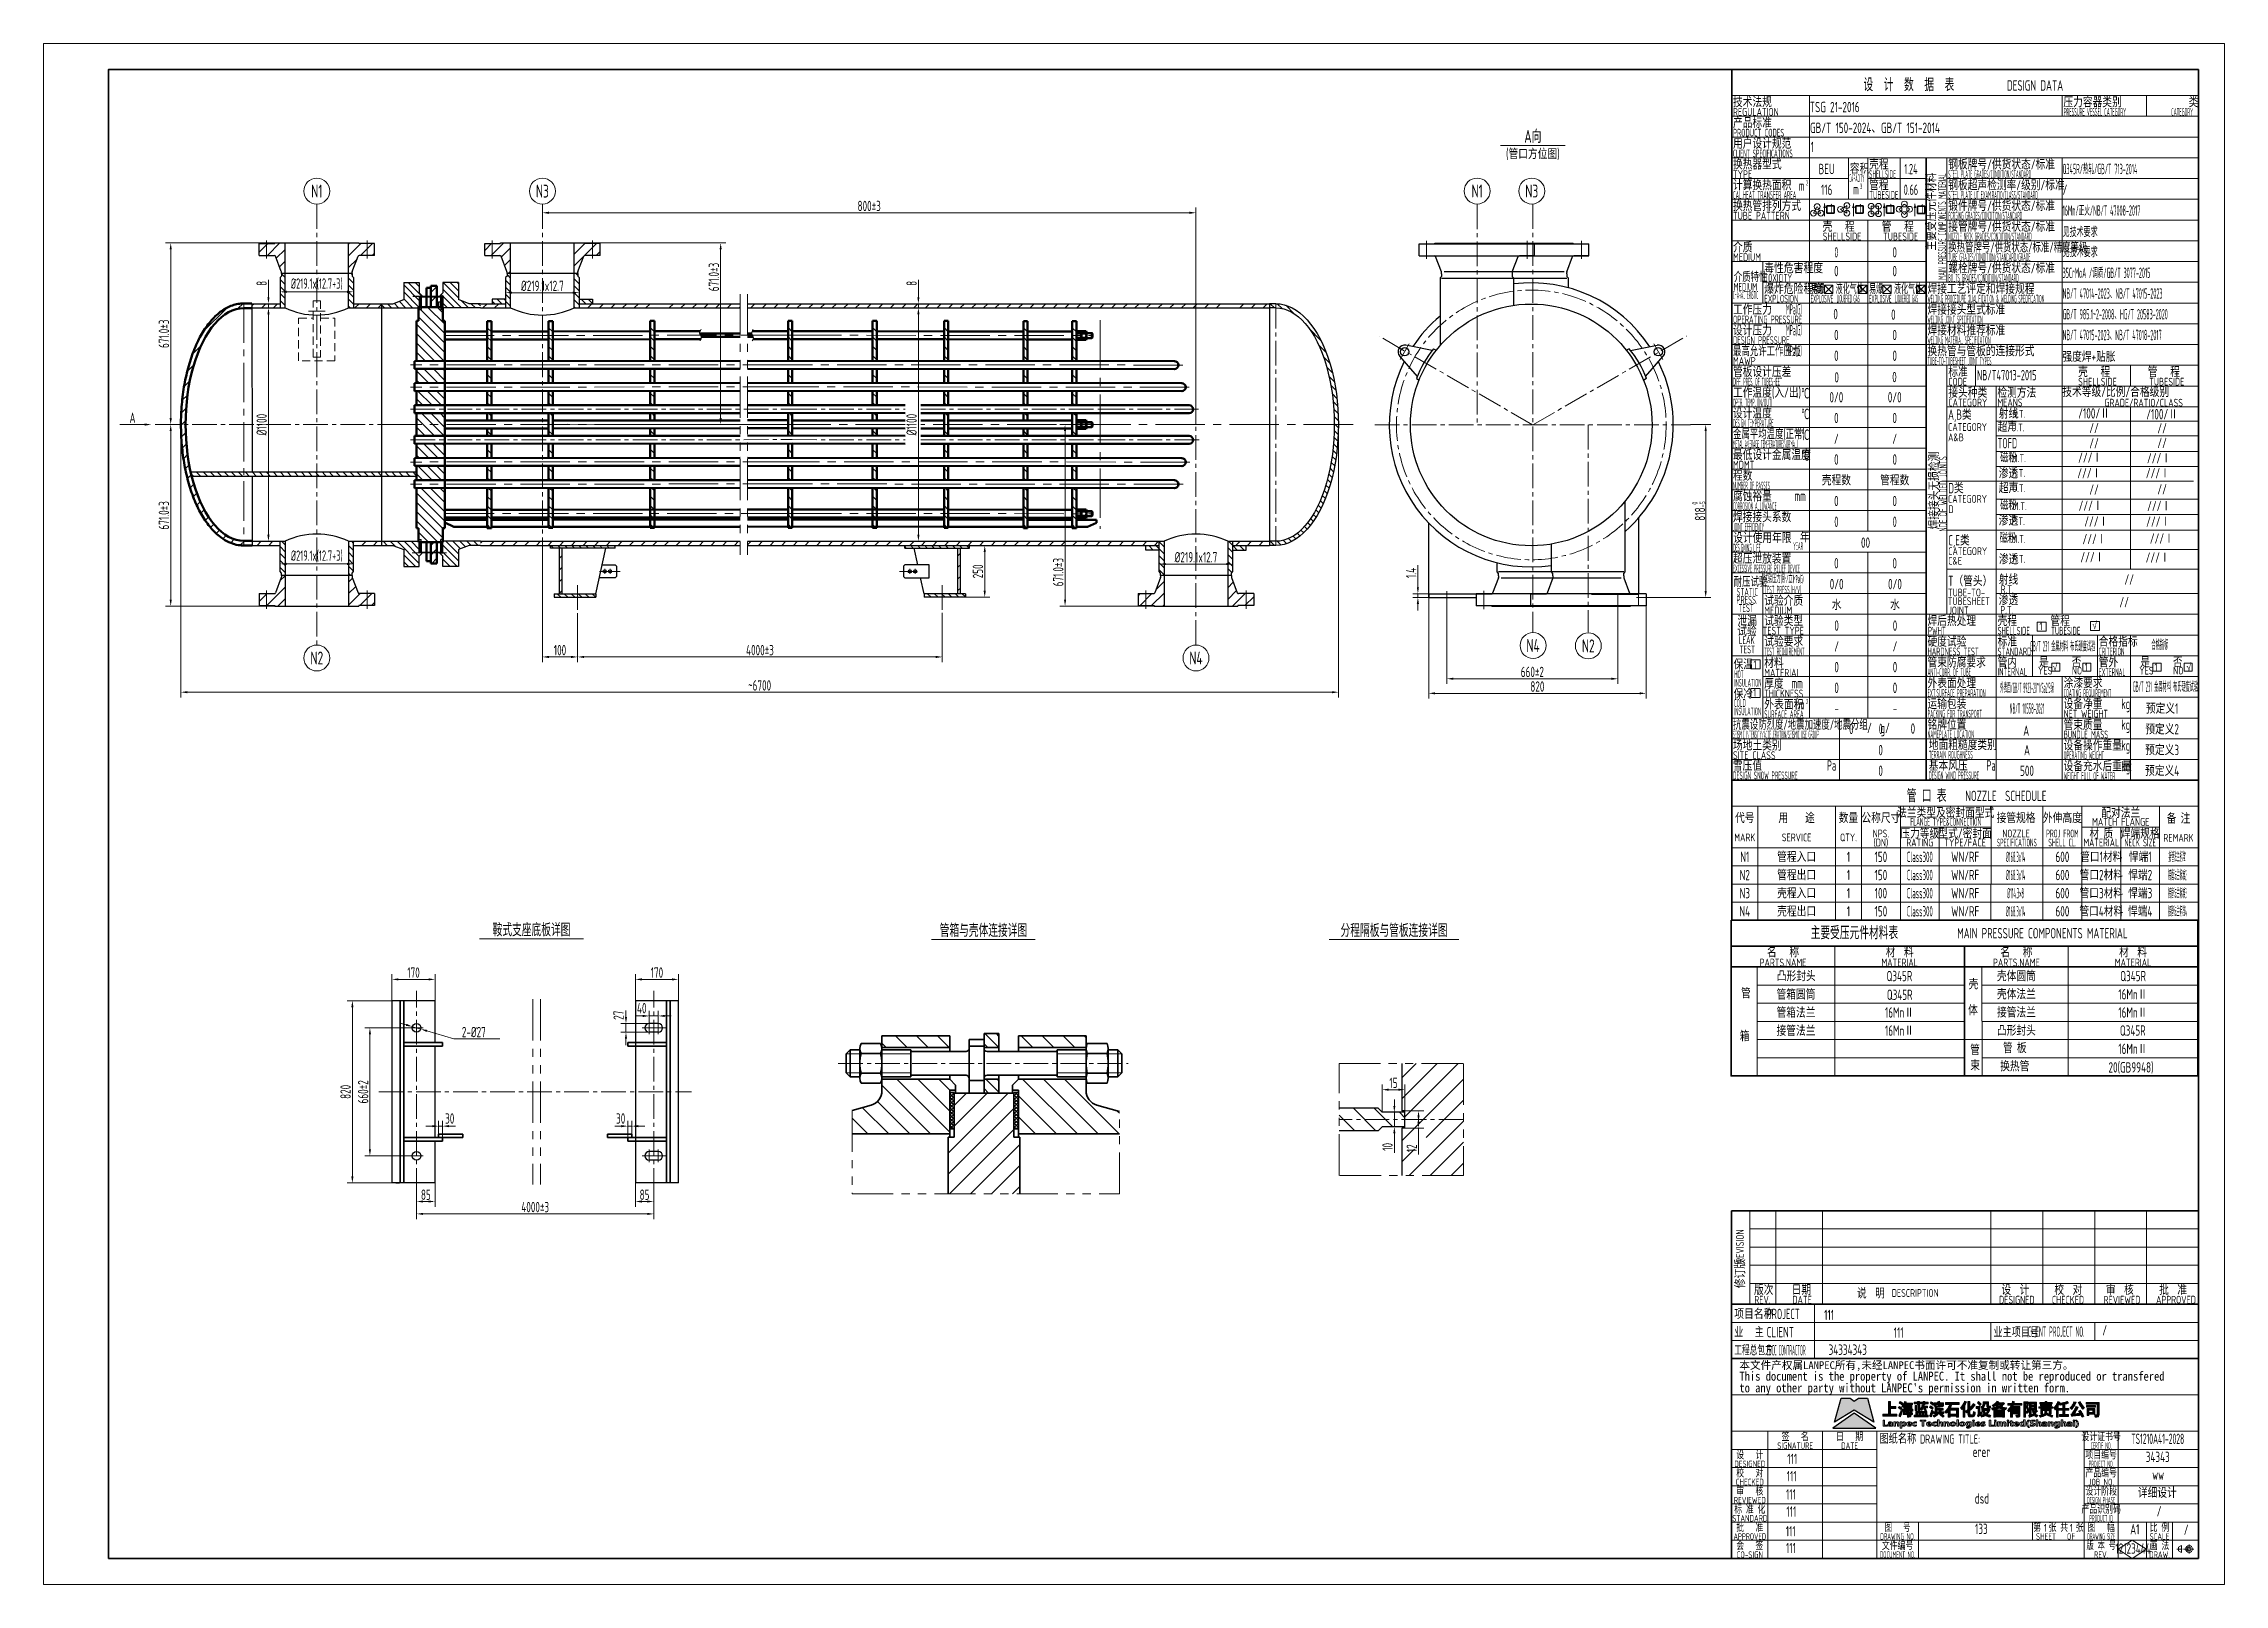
# Model space of a CAD drawing. Header units: millimetres. Extents: x 5765 to 6606, y -201 to 393.
import ezdxf
from ezdxf.enums import TextEntityAlignment as Align

# ---------------------------------------------------------------- set-up
doc = ezdxf.new("R2010")
doc.units = ezdxf.units.MM
for name, pattern in [('ACAD_ISO10W100', [18, 12, -3, 0, -3]), ('CENTER2', [28.575, 19.05, -3.175, 3.175, -3.175]), ('DASHED', [0.75, 0.5, -0.25]), ('DASHED2', [9.525, 6.35, -3.175]), ('PHANTOM2', [31.75, 15.875, -3.175, 3.175, -3.175, 3.175, -3.175])]:
    doc.linetypes.add(name, pattern=pattern)
for name, color, linetype, lineweight in [('1', 4, 'Continuous', 25), ('1粗实线', 7, 'Continuous', 35), ('2', 7, 'Continuous', 50), ('2细实线', 3, 'Continuous', 13), ('3', 1, 'ACAD_ISO10W100', 25), ('3中心线', 1, 'CENTER2', 13), ('4虚线', 4, 'DASHED2', 13), ('5双点划线', 2, 'PHANTOM2', 13), ('6剖面线', 6, 'Continuous', 13), ('7', 6, 'Continuous', 20), ('7文本', 2, 'Continuous', 13), ('8标注', 3, 'Continuous', 13), ('9图表', 4, 'Continuous', 13)]:
    doc.layers.add(name, color=color, linetype=linetype, lineweight=lineweight)
doc.layers.add('LOGO 1', color=7, linetype='Continuous', true_color=0x1e2380)
doc.layers.add('LOGO 2', color=7, linetype='Continuous', true_color=0x0075c2)
doc.styles.add('lanpec', font='bpec_e.shx', dxfattribs={"width": 0.75, "bigfont": 'hztxt.shx'})
doc.styles.add('lanpec-dim', font='bpec_e.shx', dxfattribs={"width": 0.75})
doc.styles.add('黑体', font='simhei.ttf', dxfattribs={"width": 1.5})
doc.dimstyles.new('lanpec', dxfattribs={"dimtxt": 4, "dimasz": 2.5, "dimexe": 2, "dimexo": 0, "dimtad": 1, "dimdsep": 46, "dimtxsty": 'lanpec-dim', "dimcen": 2.5, "dimclrd": 256, "dimclre": 256, "dimclrt": 256, "dimazin": 0, "dimtfac": 1, "dimtmove": 0, "dimatfit": 3, "dimfxl": 1, "dimlwd": -1, "dimlwe": -1, "dimarcsym": 0})
doc.dimstyles.new('lanpec$0', dxfattribs={"dimscale": 10, "dimtxt": 4, "dimasz": 2.5, "dimexe": 2, "dimexo": 0, "dimtad": 1, "dimdec": 1, "dimdsep": 46, "dimtxsty": 'lanpec-dim', "dimcen": 0.09, "dimclrd": 256, "dimclre": 256, "dimclrt": 256, "dimadec": 1, "dimazin": 0, "dimtfac": 0.707, "dimtdec": 1, "dimtmove": 0, "dimatfit": 3, "dimfxl": 1, "dimarcsym": 0})
doc.dimstyles.new('lanpec$3', dxfattribs={"dimtxt": 4, "dimasz": 2.5, "dimexe": 2, "dimexo": 0, "dimtad": 1, "dimtih": 1, "dimtoh": 1, "dimdsep": 46, "dimtxsty": 'lanpec-dim', "dimcen": 2.5, "dimclrd": 256, "dimclre": 256, "dimclrt": 256, "dimazin": 0, "dimtfac": 1, "dimtmove": 0, "dimatfit": 3, "dimfxl": 1, "dimlwd": -1, "dimlwe": -1, "dimarcsym": 0})
pattern_1 = [(45, (5977.511, 1232.6665), (-2.245064, 2.245064), [])]
pattern_2 = [(135, (-65400.4323, -31484.1293), (-1.34703842, -1.34703842), [])]
pattern_3 = [(135, (5977.5109, 1232.6665), (-1.3470384, -1.3470384), [])]
pattern_4 = [(45, (4695.3936, 1225.4464), (-2.245064, 2.245064), [])]
pattern_5 = [(135, (4695.3936, 1225.4464), (-1.3470384, -1.3470384), [])]
pattern_6 = [(45, (4695.39357, 1225.44637), (-0.2245064, 0.2245064), []), (135, (4695.39357, 1225.44637), (-0.2245064, -0.2245064), [])]
pattern_7 = [(135, (5403.299, 1428.5364), (-4.041115, -4.041115), [])]
pattern_8 = [(45, (5403.29905, 1428.5364), (-0.6735192, 0.6735192), []), (135, (5403.29905, 1428.5364), (-0.6735192, -0.6735192), [])]

msp = doc.modelspace()

# ---------------------------------------------------------------- texts
at = {"layer": '7文本', "style": 'lanpec'}
for s, width, p in [('TSG 21-2016', 0.75, (6446.138, 368.994)), ('GB/T 150-2024、GB/T 151-2014', 0.75, (6446.248, 360.976)), ('1', 0.6, (6446.504, 353.603)), ('Q345R/热轧/GB/T 713-2014', 0.4, (6543.638, 345.114)), ('/', 0.75, (6543.638, 337.114)), ('16Mn/正火/NB/T 47008-2017', 0.4, (6543.638, 329.114)), ('见技术要求', 0.5, (6543.638, 320.897)), ('见技术要求', 0.5, (6543.638, 313.114)), ('35CrMoA /调质/GB/T 3077-2015', 0.4, (6543.638, 305.114)), ('NB/T 47014-2023、NB/T 47015-2023', 0.4, (6543.638, 297.114)), ('GB/T 985.1~2-2008、HG/T 20583-2020', 0.4, (6543.638, 289.114)), ('NB/T 47015-2023、NB/T 47018-2017', 0.4, (6543.638, 281.114))]:
    msp.add_text(s, height=4, dxfattribs=dict(at, width=width)).set_placement(p, align=Align.MIDDLE_LEFT)
for s, height, width, p in [('BEU', 4, 0.75, (6452.638, 345.114)), ('1.24', 4, 0.65, (6485.138, 345.114)), ('116', 4, 0.75, (6452.638, 337.114)), ('0.66', 4, 0.65, (6485.138, 337.114)), ('1', 4, 0.75, (6454.438, 329.701)), ('1', 4, 0.75, (6465.638, 329.701)), ('1', 4, 0.75, (6477.318, 329.701)), ('1', 4, 0.75, (6489.448, 329.605)), ('0', 4, 0.5, (6456.388, 312.985)), ('0', 4, 0.75, (6478.888, 312.985)), ('0', 4, 0.75, (6456.388, 305.763)), ('0', 4, 0.75, (6478.888, 305.763)), ('0', 4, 0.75, (6456.103, 289.17)), ('0', 4, 0.75, (6478.373, 288.96)), ('0', 4, 0.75, (6456.388, 281.114)), ('0', 4, 0.75, (6478.888, 281.114)), ('0', 4, 0.75, (6456.388, 273.114)), ('0', 4, 0.75, (6478.888, 273.114)), ('强度焊+贴胀', 4, 0.75, (6553.794, 272.762)), ('0', 4, 0.75, (6456.523, 264.79)), ('0', 4, 0.75, (6478.793, 264.9)), ('0/0', 4, 0.75, (6456.388, 257.114)), ('0/0', 4, 0.75, (6478.888, 257.114)), ('/100/Ⅱ', 4, 0.75, (6555.763, 250.901)), ('/100/Ⅱ', 4, 0.75, (6582.013, 250.581)), ('0', 4, 0.75, (6456.388, 249.114)), ('0', 4, 0.75, (6478.888, 249.114)), ('//', 4, 0.75, (6555.763, 245.251)), ('//', 4, 0.75, (6582.013, 245.141)), ('/', 4, 0.75, (6456.388, 241.114)), ('/', 4, 0.75, (6478.888, 241.114)), ('///Ⅰ', 4, 0.75, (6554.256, 233.831)), ('//', 4, 0.75, (6555.763, 239.381)), ('///Ⅰ', 4, 0.75, (6580.796, 233.621)), ('//', 4, 0.75, (6582.013, 239.491)), ('壳程数', 4, 0.75, (6456.388, 225.114)), ('0', 4, 0.75, (6456.388, 233.114)), ('管程数', 4, 0.75, (6478.888, 225.114)), ('0', 4, 0.75, (6478.888, 233.114)), ('///Ⅰ', 4, 0.75, (6553.936, 227.861)), ('///Ⅰ', 4, 0.75, (6580.366, 227.861)), ('0', 4, 0.75, (6456.388, 217.114)), ('0', 4, 0.75, (6478.888, 217.114)), ('//', 4, 0.75, (6555.763, 221.511)), ('//', 4, 0.75, (6582.013, 221.621)), ('0', 4, 0.65, (6456.388, 209.114)), ('0', 4, 0.65, (6478.888, 209.114)), ('///Ⅰ', 4, 0.75, (6554.436, 215.301)), ('///Ⅰ', 4, 0.75, (6556.626, 209.225)), ('///Ⅰ', 4, 0.75, (6580.486, 209.161)), ('///Ⅰ', 4, 0.75, (6580.866, 215.191)), ('00', 4, 0.75, (6467.638, 201.065)), ('///Ⅰ', 4, 0.75, (6555.942, 202.464)), ('///Ⅰ', 4, 0.75, (6581.906, 202.651)), ('0', 4, 0.75, (6456.388, 193.114)), ('0', 4, 0.75, (6478.888, 193.114)), ('///Ⅰ', 4, 0.75, (6555.116, 195.441)), ('///Ⅰ', 4, 0.75, (6580.286, 195.331)), ('//', 4, 0.75, (6569.322, 186.854)), ('//', 4, 0.75, (6567.376, 178.111)), ('1', 3, 0.75, (6535.316, 168.82)), ('√', 3, 0.75, (6556.026, 169.181)), ('GB/T 231 金属材料 布氏硬度试验', 4, 0.3, (6543.683, 161.114)), ('合格指标', 4, 0.3, (6581.159, 161.693)), ('1', 3, 0.75, (6425.008, 154.087)), ('√', 3, 0.75, (6540.726, 152.961)), ('1', 3, 0.75, (6552.745, 153.114)), ('1', 3, 0.75, (6579.652, 153.084)), ('√', 3, 0.75, (6592.33, 153.041)), ('1', 3, 0.75, (6424.908, 143.207)), ('GB/T 231 金属材料 布氏硬度试验', 4, 0.3, (6583.346, 145.533)), ('NB/T 10558-2021', 4, 0.3, (6529.91, 137.114)), ('N1', 4, 0.75, (6421.062, 79.922)), ('管程入口', 4, 0.75, (6441.062, 79.922)), ('1', 4, 0.75, (6461.062, 79.922)), ('150', 4, 0.75, (6473.562, 79.922)), ('Class300', 4, 0.45, (6488.562, 79.922)), ('WN/RF', 4, 0.75, (6506.062, 79.922)), ('%%C168.3x14', 4, 0.3, (6525.508, 79.922)), ('600', 4, 0.75, (6543.562, 79.922)), ('管口1材料', 4, 0.75, (6558.562, 79.922)), ('悍端1', 4, 0.75, (6573.562, 79.922)), ('接管法兰标准1', 4, 0.2, (6587.948, 79.922)), ('N3', 4, 0.75, (6421.062, 65.922)), ('N2', 4, 0.75, (6421.062, 72.922)), ('壳程入口', 4, 0.75, (6441.062, 65.922)), ('管程出口', 4, 0.75, (6441.062, 72.922)), ('1', 4, 0.75, (6461.062, 72.922)), ('1', 4, 0.75, (6461.062, 65.922)), ('150', 4, 0.75, (6473.562, 72.922)), ('100', 4, 0.75, (6473.562, 65.922)), ('Class300', 4, 0.45, (6488.562, 72.922)), ('Class300', 4, 0.45, (6488.562, 65.922)), ('WN/RF', 4, 0.75, (6506.062, 72.922)), ('WN/RF', 4, 0.75, (6506.062, 65.922)), ('%%C168.3x14', 4, 0.3, (6525.508, 72.922)), ('%%C114.3×8', 4, 0.3, (6525.508, 65.922)), ('600', 4, 0.75, (6543.562, 72.922)), ('600', 4, 0.75, (6543.562, 65.922)), ('管口3材料', 4, 0.75, (6558.562, 65.922)), ('管口2材料', 4, 0.75, (6558.562, 72.922)), ('悍端3', 4, 0.75, (6573.562, 65.922)), ('悍端2', 4, 0.75, (6573.562, 72.922)), ('接管法兰标准3', 4, 0.2, (6587.948, 65.922)), ('接管法兰标准2', 4, 0.2, (6587.948, 72.922)), ('N4', 4, 0.75, (6421.062, 58.922)), ('壳程出口', 4, 0.75, (6441.062, 58.922)), ('1', 4, 0.75, (6461.062, 58.922)), ('150', 4, 0.75, (6473.562, 58.922)), ('Class300', 4, 0.45, (6488.562, 58.922)), ('WN/RF', 4, 0.75, (6506.062, 58.922)), ('%%C168.3x14', 4, 0.3, (6525.508, 58.922)), ('600', 4, 0.75, (6543.562, 58.922)), ('管口4材料', 4, 0.75, (6558.562, 58.922)), ('悍端4', 4, 0.75, (6573.562, 58.922)), ('接管法兰标准4', 4, 0.2, (6587.948, 58.922)), ('凸形封头', 4, 0.75, (6440.91, 33.974)), ('Q345R', 4, 0.75, (6480.698, 33.974)), ('壳体圆筒', 4, 0.75, (6525.82, 33.974)), ('Q345R', 4, 0.75, (6570.819, 33.974)), ('管箱圆筒', 4, 0.75, (6440.818, 26.88)), ('Q345R', 4, 0.75, (6480.819, 26.764)), ('壳', 4, 0.75, (6509.263, 30.84)), ('壳体法兰', 4, 0.75, (6525.82, 26.974)), ('16MnⅡ', 4, 0.75, (6570.739, 26.926)), ('管箱法兰', 4, 0.75, (6440.818, 19.88)), ('16MnⅡ', 4, 0.75, (6480.739, 19.926)), ('体', 4, 0.75, (6509.073, 20.816)), ('接管法兰', 4, 0.75, (6525.82, 19.974)), ('16MnⅡ', 4, 0.75, (6570.739, 19.926)), ('接管法兰', 4, 0.75, (6440.818, 12.88)), ('16MnⅡ', 4, 0.75, (6480.739, 12.926)), ('凸形封头', 4, 0.75, (6525.82, 12.974)), ('管 板', 4, 0.75, (6525.19, 6.238)), ('Q345R', 4, 0.75, (6570.697, 12.974)), ('换热管', 4, 0.75, (6525.19, -0.762)), ('20(GB9948)', 4, 0.75, (6570.021, -1.236)), ('16MnⅡ', 4, 0.75, (6570.736, 5.926)), ('111', 4, 0.75, (6453.6, -96.697)), ('/', 4, 0.75, (6559.879, -102.549, 0)), ('34334343', 4, 0.75, (6460.776, -110.081, 0)), ('111', 4, 0.75, (6480.43, -103.484, 0)), ('TS1210A41-2028', 4, 0.5, (6580.335, -144.44, 0)), ('111', 4, 0.75, (6439.35, -152.214, 0)), ('erer', 4, 0.75, (6512.332, -149.436, 0)), ('34343', 4, 0.75, (6580.335, -151.41, 0)), ('111', 4, 0.75, (6439.19, -158.814, 0)), ('ww', 4, 0.75, (6580.495, -158.23, 0)), ('111', 4, 0.75, (6438.89, -165.884, 0)), ('dsd', 4, 0.75, (6512.531, -167.417, 0)), ('详细设计', 4, 0.75, (6580.175, -165.227, 0)), ('111', 4, 0.75, (6439.04, -172.484, 0)), ('/', 4, 0.75, (6580.848, -172.357, 0)), ('111', 4, 0.75, (6438.81, -180.094, 0)), ('111', 4, 0.75, (6438.89, -186.544, 0)), ('133', 4, 0.75, (6512.315, -179.15)), ('12123444', 4, 0.75, (6570.825, -186.75, 0)), ('A1', 4, 0.75, (6571.488, -179.327, 0)), ('/', 4, 0.75, (6591.301, -179.46, 0))]:
    msp.add_text(s, height=height, dxfattribs=dict(at, width=width)).set_placement(p, align=Align.MIDDLE_CENTER)
at = {"layer": '7文本', "color": 6, "style": 'lanpec', "width": 0.75}
for p in [(6456.492, 185.079), (6478.992, 185.079)]:
    msp.add_text('0/0', height=4, dxfattribs=at).set_placement(p, align=Align.MIDDLE_CENTER)
at = {"layer": '7文本', "color": 2, "style": 'lanpec'}
for s, width, p in [('水', 0.75, (6456.492, 177.079)), ('水', 0.75, (6478.992, 177.079)), ('0', 0.75, (6456.492, 169.079)), ('0', 0.75, (6478.992, 169.079)), ('/', 0.75, (6456.492, 161.079)), ('/', 0.75, (6478.992, 161.079)), ('0', 0.75, (6456.492, 153.079)), ('0', 0.75, (6478.992, 153.079)), ('0', 0.75, (6456.492, 145.079)), ('0', 0.75, (6478.992, 145.079)), ('-', 0.75, (6456.492, 137.079)), ('-', 0.75, (6478.992, 137.079)), ('预定义1', 0.75, (6582.013, 137.114)), ('0', 0.75, (6462.148, 129.256)), ('0', 0.5, (6473.508, 129.256)), ('0', 0.75, (6485.9, 129.38)), ('A', 0.75, (6529.612, 128.576)), ('预定义2', 0.75, (6582.013, 129.114)), ('0', 0.75, (6473.462, 121.079)), ('A', 0.75, (6529.91, 121.114)), ('预定义3', 0.75, (6582.013, 121.114)), ('0', 0.75, (6473.462, 113.096)), ('500', 0.75, (6529.91, 113.114)), ('预定义4', 0.75, (6582.013, 113.114))]:
    msp.add_text(s, height=4, dxfattribs=dict(at, width=width)).set_placement(p, align=Align.MIDDLE_CENTER)
at = {"layer": '7文本', "style": 'lanpec', "oblique": 0.2, "width": 0.25}
msp.add_text('外表面/GB/T 8923-2011/Sa2.5级', height=4, dxfattribs=at).set_placement((6529.91, 145.114), align=Align.MIDDLE_CENTER)
at = {"layer": '7文本', "color": 4, "style": 'lanpec', "width": 0.75}
for s, height, p in [('主要受压元件材料表', 5, (6463.353, 50.629)), ('MAIN PRESSURE COMPONENTS MATERIAL ', 4, (6536.672, 50.474)), ('名   称', 4, (6435.82, 43.188)), ('材  料', 4, (6480.819, 43.188)), ('名   称', 4, (6525.819, 43.188)), ('材  料', 4, (6570.819, 43.188)), ('PARTS.NAME', 3, (6435.82, 39.188)), ('MATERIAL', 3, (6480.819, 39.188)), ('PARTS.NAME', 3, (6525.819, 39.188)), ('MATERIAL', 3, (6570.819, 39.188))]:
    msp.add_text(s, height=height, dxfattribs=at).set_placement(p, align=Align.MIDDLE_CENTER)
at = {"layer": '7文本', "style": 'lanpec', "width": 0.75}
for s, p in [('管', (6419.609, 25.372)), ('箱', (6419.171, 8.854)), ('束', (6507.997, -2.468)), ('管', (6507.997, 3.485))]:
    msp.add_text(s, height=4, dxfattribs=at).set_placement(p)
at = {"layer": '8标注', "insert": (5799.323, 249.208), "char_height": 4, "attachment_point": 5, "style": 'lanpec-dim'}
msp.add_mtext('A', dxfattribs=at)

# ---------------------------------------------------------------- blocks, each defined once
blk = doc.blocks.new('项目信息')
at = {"layer": '1粗实线'}
blk.add_line((0, 0, 0), (-180, 0, 0), dxfattribs=at)
at = {"layer": '1粗实线', "elevation": 0}
blk.add_lwpolyline([(-180, 0), (0, 0), (0, 21), (-180, 21)], close=True, dxfattribs=at)
at = {"layer": '9图表'}
for p, q in [((-148, 21, 0), (-148, 0, 0)), ((-180, 14), (0, 14)), ((-80, 14, 0), (-80, 7, 0)), ((-40, 14, 0), (-40, 7, 0)), ((-180, 7), (0, 7))]:
    blk.add_line(p, q, dxfattribs=at)
at = {"layer": '7文本', "style": 'lanpec', "width": 0.75}
for tag, p in [('项目名称', (-147.5, 17.5)), ('业主', (-147.5, 10.5)), ('业主项目号', (-39.5, 10.5, 0)), ('工程总包方', (-147.5, 3.5))]:
    blk.add_attdef(tag, text='', height=4, dxfattribs=at).set_placement(p, align=Align.MIDDLE_LEFT)
at = {"layer": '9图表', "style": 'lanpec'}
for s, width, p in [('项目名称', 0.7, (-179, 17.25, 0)), ('PROJECT', 0.7, (-166.5, 17.23, 0)), ('业   主', 0.65, (-179, 10.25, 0)), ('CLIENT', 0.75, (-166.5, 10.23, 0)), ('业主项目号', 0.65, (-79, 10.25, 0)), ('CLIENT PROJECT NO.', 0.4, (-65.7, 10.41, 0)), ('工程总包方', 0.55, (-179, 3.25, 0)), ('EPCC CONTRACTOR', 0.3, (-166.5, 3.25, 0))]:
    blk.add_text(s, height=4, dxfattribs=dict(at, width=width)).set_placement(p, align=Align.MIDDLE_LEFT)
blk = doc.blocks.new('修订栏')
at = {"layer": '1粗实线'}
for p, q in [((470.95, 1959.85), (470.95, 1923.85)), ((650.95, 1959.85), (470.95, 1959.85)), ((650.95, 1923.85), (650.95, 1959.85)), ((470.95, 1923.85), (650.95, 1923.85))]:
    blk.add_line(p, q, dxfattribs=at)
at = {"layer": '9图表'}
for p, q in [((470.95, 1959.85), (650.95, 1959.85)), ((470.95, 1959.85), (470.95, 1923.85)), ((470.95, 1959.85), (470.95, 1923.85)), ((650.95, 1959.85), (470.95, 1959.85)), ((477.95, 1959.85), (477.95, 1923.85)), ((487.95, 1959.85), (487.95, 1923.85)), ((505.95, 1959.85), (505.95, 1923.85)), ((570.95, 1923.85), (570.95, 1959.85)), ((590.95, 1923.85), (590.95, 1959.85)), ((610.95, 1923.85), (610.95, 1959.85)), ((630.95, 1923.85), (630.95, 1959.85)), ((650.95, 1959.85), (650.95, 1923.85)), ((650.95, 1923.85), (650.95, 1959.85)), ((478, 1952.85), (650.95, 1952.85)), ((478, 1945.85), (650.95, 1945.85)), ((478, 1938.85), (650.95, 1938.85)), ((478, 1931.85), (650.95, 1931.85)), ((470.95, 1923.85), (650.95, 1923.85)), ((470.95, 1923.85), (650.95, 1923.85))]:
    blk.add_line(p, q, dxfattribs=at)
at = {"layer": '7文本', "color": 4, "style": 'lanpec', "width": 0.75}
for s, height, p in [('REVISION', 3, (475.65, 1939.81)), ('修订版', 4, (476.21, 1930.02))]:
    blk.add_text(s, height=height, rotation=90, dxfattribs=at).set_placement(p)
for s, height, p in [('版次', 4, (479.59, 1927.4)), ('REV.', 3, (479.69, 1924.07)), ('DATE', 3, (494.39, 1924.07)), ('日期', 4, (494.11, 1927.4)), ('说  明', 4, (519.28, 1926.06)), ('DESCRIPTION', 3, (532.7, 1926.66)), ('DESIGNED', 3, (574.06, 1924.07)), ('设  计', 4, (574.99, 1927.4)), ('CHECKED', 3, (594.44, 1924.07)), ('校  对', 4, (595.4, 1927.4)), ('REVIEWED', 3, (614.4, 1924.07)), ('审  核', 4, (615.27, 1927.4)), ('APPROVED', 3, (634.62, 1924.07)), ('批  准', 4, (635.81, 1927.4))]:
    blk.add_text(s, height=height, dxfattribs=at).set_placement(p)
blk = doc.blocks.new('A1')
at = {"layer": '1粗实线'}
blk.add_lwpolyline([(-816, 10), (-10, 10), (-10, 584), (-816, 584)], close=True, dxfattribs=at)
at = {"layer": '9图表'}
blk.add_lwpolyline([(-841, 0), (0, 0), (0, 594), (-841, 594)], close=True, dxfattribs=at)
blk = doc.blocks.new('换热器设计数据表')
for p, q in [((-141.04, -83.12), (-144.19, -83.12)), ((-144.19, -83.12), (-144.19, -86.27)), ((-141.04, -86.27), (-141.04, -83.12)), ((-127.94, -83.12), (-131.09, -83.12)), ((-131.09, -83.12), (-131.09, -86.27)), ((-127.94, -86.27), (-127.94, -83.12)), ((-118.54, -83.12), (-121.69, -83.12)), ((-121.69, -83.12), (-121.69, -86.27)), ((-118.54, -86.27), (-118.54, -83.12)), ((-105.44, -83.12), (-108.59, -83.12)), ((-108.59, -83.12), (-108.59, -86.27)), ((-105.44, -86.27), (-105.44, -83.12)), ((-144.19, -86.27), (-141.04, -86.27)), ((-131.09, -86.27), (-127.94, -86.27)), ((-121.69, -86.27), (-118.54, -86.27)), ((-108.59, -86.27), (-105.44, -86.27)), ((-58.74, -212.99), (-62.24, -212.99)), ((-62.24, -212.99), (-62.24, -216.49)), ((-62.24, -216.49), (-58.74, -216.49)), ((-58.74, -216.49), (-58.74, -212.99)), ((-38.15, -212.77), (-41.65, -212.77)), ((-41.65, -212.77), (-41.65, -216.27)), ((-41.65, -216.27), (-38.15, -216.27)), ((-38.15, -216.27), (-38.15, -212.77)), ((-169.06, -227.53), (-172.56, -227.53)), ((-172.56, -227.53), (-172.56, -231.03)), ((-172.56, -231.03), (-169.06, -231.03)), ((-169.06, -231.03), (-169.06, -227.53)), ((-53.44, -228.83), (-56.59, -228.83)), ((-56.59, -228.83), (-56.59, -231.98)), ((-56.59, -231.98), (-53.44, -231.98)), ((-53.44, -231.98), (-53.44, -228.83)), ((-41.46, -228.83), (-44.61, -228.83)), ((-44.61, -228.83), (-44.61, -231.98)), ((-44.61, -231.98), (-41.46, -231.98)), ((-41.46, -231.98), (-41.46, -228.83)), ((-14.39, -228.83), (-17.54, -228.83)), ((-17.54, -228.83), (-17.54, -231.98)), ((-17.54, -231.98), (-14.39, -231.98)), ((-14.39, -231.98), (-14.39, -228.83)), ((-2.41, -228.83), (-5.56, -228.83)), ((-5.56, -228.83), (-5.56, -231.98)), ((-5.56, -231.98), (-2.41, -231.98)), ((-2.41, -231.98), (-2.41, -228.83)), ((-169.06, -238.56), (-172.56, -238.56)), ((-172.56, -238.56), (-172.56, -242.06)), ((-172.56, -242.06), (-169.06, -242.06)), ((-169.06, -242.06), (-169.06, -238.56))]:
    blk.add_line(p, q)
at = {"layer": '1粗实线'}
for p, q in [((0, 0), (-180, 0)), ((-180, 0), (-180, -274)), ((0, 0), (0, -274)), ((-105, -34), (-105, -274)), ((-140.47, -52.59), (-143.27, -52.59)), ((-143.27, -52.59), (-143.27, -55.39)), ((-143.27, -55.39), (-140.47, -55.39)), ((-140.47, -55.39), (-140.47, -52.59)), ((-129.36, -52.59), (-132.16, -52.59)), ((-132.16, -52.59), (-132.16, -55.39)), ((-132.16, -55.39), (-129.36, -55.39)), ((-129.36, -55.39), (-129.36, -52.59)), ((-117.49, -52.59), (-120.29, -52.59)), ((-120.29, -52.59), (-120.29, -55.39)), ((-120.29, -55.39), (-117.49, -55.39)), ((-117.49, -55.39), (-117.49, -52.59)), ((-105.53, -52.69), (-108.33, -52.69)), ((-108.33, -52.69), (-108.33, -55.49)), ((-108.33, -55.49), (-105.53, -55.49)), ((-105.53, -55.49), (-105.53, -52.69)), ((0, -274), (-180, -274))]:
    blk.add_line(p, q, dxfattribs=at)
at = {"layer": '9图表'}
for p, q in [((0, -10), (-180, -10)), ((-150, -10), (-150, -154)), ((-52.5, -10), (-52.5, -18)), ((-20, -10), (-20, -18)), ((0, -18), (-180, -18)), ((0, -26), (-180, -26)), ((0, -34), (-180, -34)), ((-135, -42), (-180, -42)), ((-135, -34), (-135, -50)), ((-127.5, -34), (-127.5, -50)), ((-105, -42), (-127.5, -42)), ((-115, -34), (-115, -50)), ((-97, -34), (-97, -82)), ((0, -42), (-97, -42)), ((0, -42), (-97, -42)), ((-52.5, -34), (-52.5, -210)), ((-105, -50), (-180, -50)), ((0, -50), (-97, -50)), ((0, -50), (-97, -50)), ((-105, -58), (-180, -58)), ((-144.15, -51.6), (-144.15, -56.46)), ((-144.15, -56.46), (-144.15, -54.98)), ((-133.05, -51.6), (-133.05, -56.46)), ((-133.05, -56.46), (-133.05, -54.98)), ((-127.5, -58), (-127.5, -178)), ((-121.18, -51.6), (-121.18, -56.46)), ((-121.18, -56.46), (-121.18, -54.98)), ((-109.32, -51.7), (-109.32, -56.55)), ((0, -58), (-97, -58)), ((-105, -66), (-180, -66)), ((0, -66), (-97, -66)), ((-105, -74), (-180, -74)), ((-167.96, -74), (-167.96, -90)), ((0, -74), (-97, -74)), ((0, -82), (-167.96, -82)), ((0, -90), (-180, -90)), ((0, -98), (-180, -98)), ((0, -106), (-180, -106)), ((0, -114), (-180, -114)), ((0, -114), (-97, -114)), ((-97, -114), (-97, -210)), ((-85.95, -122), (-85.95, -114)), ((-26.25, -114), (-26.25, -122)), ((-105, -122), (-180, -122)), ((0, -122), (-97, -122)), ((0, -122), (-97, -122)), ((-77.95, -122), (-77.95, -210)), ((-105, -130), (-180, -130)), ((-77.95, -130), (-97, -130)), ((0, -130), (-85.95, -130)), ((-26.25, -130), (-26.25, -192.64)), ((-105, -138), (-180, -138)), ((0, -135.6), (-77.95, -135.6)), ((0, -141.16), (-77.95, -141.16)), ((-105, -146), (-180, -146)), ((0, -147.24), (-77.95, -147.24)), ((-105, -154), (-180, -154)), ((-150, -154), (-150, -250)), ((-1.92, -158.71), (-98.92, -158.71)), ((0, -152.97), (-77.95, -152.97)), ((-105, -162), (-180, -162)), ((0, -165.6), (-77.95, -165.6)), ((-105, -170), (-180, -170)), ((0, -171.52), (-77.95, -171.52)), ((-105, -178), (-180, -178)), ((0.09, -177.55), (-96.91, -177.55)), ((0.03, -185.02), (-77.93, -185.02)), ((-105, -186), (-180, -186)), ((-127.5, -186), (-127.5, -250)), ((-0.09, -192.64), (-97.09, -192.64)), ((-105, -194), (-180, -194)), ((-167.96, -194.21), (-167.96, -226.21)), ((-105, -210), (-180, -210)), ((-105, -202), (-167.96, -202)), ((0, -210), (-105, -210)), ((0, -202), (-77.95, -202)), ((-77.95, -210), (-77.95, -274)), ((0, -218), (-167.96, -218)), ((-63.95, -218), (-63.95, -234)), ((-38.95, -218), (-38.95, -234)), ((-26.25, -218), (-26.25, -234)), ((0, -226), (-180, -226)), ((-167.96, -226.21), (-167.96, -250)), ((0, -234), (-167.96, -234)), ((0, -234), (-167.96, -234)), ((-52.5, -234), (-52.5, -274)), ((-26.25, -234), (-26.25, -274)), ((0, -242), (-167.96, -242)), ((0, -250), (-180, -250)), ((-138.45, -250), (-138.45, -274)), ((-52.5, -258), (-180, -258)), ((0, -258), (-52.5, -258)), ((0, -266), (-180, -266)), ((0, -266), (-52.5, -266)), ((0, -274), (-180, -274)), ((0, -274), (-180, -274)), ((-77.95, -273.66), (-77.95, -274)), ((-52.5, -273.66), (-52.5, -274)), ((-26.25, -273.66), (-26.25, -274))]:
    blk.add_line(p, q, dxfattribs=at)
at = {"layer": '9图表', "linetype": 'DASHED', "ltscale": 0.6}
for p, q in [((-147.04, -52.84), (-148.48, -55.34)), ((-145.6, -55.34), (-148.48, -55.34)), ((-147.04, -52.84), (-145.6, -55.34)), ((-138.07, -53.9), (-135.57, -52.46)), ((-138.07, -53.9), (-135.57, -55.34)), ((-135.57, -52.46), (-135.57, -55.34)), ((-123.35, -52.7), (-126.23, -52.7)), ((-126.23, -52.7), (-126.23, -55.58)), ((-123.35, -55.58), (-126.23, -55.58)), ((-123.35, -55.58), (-123.35, -52.7)), ((-115.46, -53.87), (-113.42, -51.84)), ((-115.46, -53.87), (-113.42, -55.91)), ((-111.39, -53.87), (-113.42, -51.84)), ((-113.42, -55.91), (-111.39, -53.87))]:
    blk.add_line(p, q, dxfattribs=at)
at = {"layer": '9图表'}
for points in [[(-144.15, -51.6, 0, 1, 0), (-144.15, -53.31, 1, 1, 0)], [(-133.05, -51.6, 0, 1, 0), (-133.05, -53.31, 1, 1, 0)], [(-121.18, -51.6, 0, 1, 0), (-121.18, -53.31, 1, 1, 0)], [(-109.32, -51.6, 0, 1, 0), (-109.32, -53.31, 1, 1, 0)]]:
    blk.add_lwpolyline(points, format="xyseb", dxfattribs=at)
for centre in [(-148.48, -55.34), (-147.04, -52.84), (-145.6, -55.34), (-138.07, -53.9), (-135.57, -52.46), (-135.57, -55.34), (-126.23, -52.7), (-126.23, -55.58), (-123.35, -52.7), (-123.35, -55.58), (-115.46, -53.87), (-113.42, -51.84), (-113.42, -55.91), (-111.39, -53.87)]:
    blk.add_circle(centre, 1.12, dxfattribs=at)
at = {"layer": '7文本', "color": 4, "style": 'lanpec'}
for s, height, width, p in [('设  计  数  据  表', 5, 0.75, (-129.18, -8.34)), ('DESIGN DATA', 4, 0.75, (-73.86, -8.12)), ('技术法规', 4, 0.75, (-179.5, -14.54)), ('REGULATION', 3, 0.75, (-179.5, -17.83)), ('压力容器类别', 4, 0.75, (-52.07, -14.54)), ('PRESSURE VESSEL CATEGORY', 3, 0.4, (-51.95, -17.83)), ('CATEGORY', 3, 0.4, (-10.46, -17.82)), ('类', 4, 0.75, (-3.82, -14.54)), ('产品标准', 4, 0.75, (-179.5, -22.54)), ('PRODUCT CODES', 3, 0.6, (-179.5, -25.83)), ('用户设计规范 ', 4, 0.75, (-179.5, -30.54)), ('CLIENT SPECIFICATIONS', 3, 0.5, (-179.5, -33.83)), ('换热器型式', 4, 0.75, (-179.5, -38.54)), ('TYPE', 3, 0.75, (-179.5, -41.83)), ('CAPACITY', 3, 0.3, (-134.66, -43.4)), ('容积', 4, 0.75, (-134.45, -40.17)), ('SHELLSIDE', 3, 0.5, (-127, -41.83)), ('壳程', 4, 0.75, (-127, -38.54)), ('STEEL PLATE GRADES/CONDITION/STANDARD', 3, 0.35, (-96.5, -41.83)), ('钢板牌号/供货状态/标准', 4, 0.75, (-96.5, -38.54)), ('换热管排列方式', 4, 0.75, (-179.5, -54.54)), ('CAL.HEAT TRANSFER AREA', 3, 0.45, (-179.5, -49.83)), ('计算换热面积', 4, 0.75, (-179.5, -46.54)), ('m', 4, 0.6, (-154.09, -46.75)), ('2', 2, 0.6, (-151.31, -44.65)), ('m', 4, 0.6, (-133.16, -48.1)), ('3', 2, 0.6, (-130.54, -46)), ('TUBESIDE', 3, 0.6, (-127, -49.83)), ('管程', 4, 0.75, (-127, -46.54)), ('STEEL PLATE UT EXAM.RATIO/CLASS/STANDARD', 3, 0.35, (-96.5, -49.83)), ('锻件牌号/供货状态/标准 ', 4, 0.75, (-96.5, -54.54)), ('钢板超声检测率/级别/标准', 4, 0.75, (-96.5, -46.54)), ('TUBE PATTERN', 3, 0.75, (-179.5, -57.83)), ('壳   程', 4, 0.75, (-144.94, -62.54)), ('管   程', 4, 0.75, (-122.14, -62.54)), ('接管牌号/供货状态/标准 ', 4, 0.75, (-96.5, -62.54)), ('FORGING GRADES/CONDITION/STANDARD', 3, 0.35, (-96.5, -57.83)), ('介质', 4, 0.75, (-179.5, -70.54)), ('SHELLSIDE', 3, 0.75, (-144.88, -65.83)), ('TUBESIDE', 3, 0.75, (-121.61, -65.83)), ('换热管牌号/供货状态/标准/精度等级', 4, 0.6, (-96.5, -70.54)), ('NOZZLE NECK GRADES/CONDITION/STANDARD', 3, 0.35, (-96.5, -65.83)), ('MEDIUM', 3, 0.75, (-179.5, -73.83)), ('毒性危害程度', 4, 0.7, (-167.46, -78.54)), ('TUBE GRADES/CONDITION/STANDARD/GRADE', 3, 0.35, (-96.5, -73.83)), ('螺栓牌号/供货状态/标准 ', 4, 0.75, (-96.5, -78.54)), ('MEDIUM ', 3, 0.6, (-179.26, -85.28)), ('介质特性', 4, 0.6, (-179.15, -81.94)), ('爆炸危险程度', 4, 0.7, (-167.46, -86.54)), ('TOXICITY ', 3, 0.6, (-167.46, -81.83)), ('易爆', 4, 0.5, (-149.5, -86.54)), ('液化气体', 4, 0.5, (-139.9, -86.54)), ('易爆', 4, 0.5, (-127, -86.54)), ('液化气体', 4, 0.5, (-117.4, -86.54)), ('焊接工艺评定和焊接规程', 4, 0.75, (-104.5, -86.54)), ('BOLTS GRADES/CONDITION/STANDARD', 3, 0.35, (-96.5, -81.83)), ('CHARACTERISTIC', 3, 0.3, (-179.58, -88.43)), ('工作压力', 4, 0.75, (-179.5, -94.54)), ('EXPLOSION', 3, 0.6, (-167.46, -89.83)), ('MPa(G)', 4, 0.35, (-159.07, -94.44)), ('EXPLOSIVE', 3, 0.4, (-149.5, -89.83)), ('LIQUEFIED GAS', 3, 0.3, (-139.49, -89.81)), ('EXPLOSIVE', 3, 0.4, (-127, -89.83)), ('LIQUEFIED GAS', 3, 0.3, (-116.99, -89.81)), ('WELDING PROCEDURE QUALIFICATION & WELDING SPECIFICATION', 3, 0.35, (-104.5, -89.83)), ('焊接接头型式标准', 4, 0.75, (-104.5, -94.54)), ('设计压力', 4, 0.75, (-179.5, -102.54)), ('OPERATING PRESSURE', 3, 0.6, (-179.5, -97.83)), ('MPa(G)', 4, 0.35, (-159.07, -102.44)), ('WELDING JOINT SPECIFICATION', 3, 0.35, (-104.5, -97.83)), ('焊接材料推荐标准', 4, 0.75, (-104.5, -102.54)), ('最高允许工作压力', 4, 0.6, (-179.5, -110.54)), ('DESIGN PRESSURE', 3, 0.6, (-179.5, -105.83)), ('MPa(G)', 4, 0.35, (-159.07, -110.44)), ('WELDING MATERIAL SPECIFICATION', 3, 0.35, (-104.5, -105.83)), ('换热管与管板的连接形式', 4, 0.75, (-104.5, -110.54)), ('管板设计压差', 4, 0.75, (-179.5, -118.54)), ('MAWP', 3, 0.75, (-179.5, -113.83)), ('TUBE-TO-TUBESHEET JOINT TYPES', 3, 0.35, (-104.5, -113.83)), ('标准', 4, 0.75, (-96.46, -118.54)), ('NB/T47013-2015', 4, 0.6, (-85.4, -119.81)), ('壳   程', 4, 0.75, (-46.42, -118.54)), ('管   程', 4, 0.75, (-19.53, -118.54)), ('DIFF. PRES. OF TUBESHEET', 3, 0.35, (-179.5, -121.83)), ('工作温度(入/出)', 4, 0.75, (-179.5, -126.54)), ('℃', 4, 0.53, (-153.22, -126.76)), ('接头种类', 4, 0.75, (-96.46, -126.54)), ('CODE', 3, 0.75, (-96.46, -121.83)), ('检测方法', 4, 0.75, (-77.55, -126.54)), ('技术等级/比例/合格级别', 4, 0.75, (-52.5, -126.26)), ('SHELLSIDE', 3, 0.75, (-46.37, -121.83)), ('TUBESIDE', 3, 0.75, (-18.99, -121.83)), ('OPER. TEMP. (IN/OUT)', 3, 0.35, (-179.5, -129.83)), ('设计温度', 4, 0.75, (-179.5, -134.54)), ('℃', 4, 0.53, (-153.22, -134.76)), ('A,B类', 4, 0.75, (-96.56, -135.02)), ('CATEGORY', 3, 0.75, (-96.46, -129.83)), ('MEANS', 3, 0.75, (-77.55, -129.83)), ('射线', 4, 0.75, (-76.99, -134.57)), ('R.T.', 3, 0.75, (-71.81, -134.22)), ('GRADE/RATIO/CLASS', 3, 0.75, (-36.24, -129.92)), ('金属平均温度(正常)', 4, 0.6, (-179.5, -142.54)), ('METAL AVERAGE TEMPERATURE(NORMAL) ', 3, 0.3, (-179.5, -145.83)), ('DESIGN TEMPERATURE', 3, 0.35, (-179.5, -137.83)), ('℃', 4, 0.53, (-153.22, -142.76)), ('A&B', 3, 0.75, (-96.56, -143.29)), ('CATEGORY', 3, 0.75, (-96.56, -139.31)), ('超声', 4, 0.75, (-77.45, -139.68)), ('TOFD', 4, 0.6, (-77.45, -146.03)), ('U.T.', 3, 0.75, (-72.21, -139.47)), ('最低设计金属温度', 4, 0.75, (-179.5, -150.54)), ('MDMT', 3, 0.75, (-179.5, -153.83)), ('℃', 4, 0.53, (-153.22, -150.76)), ('磁粉', 4, 0.6, (-76.52, -151.48)), ('M.T.', 3, 0.75, (-71.93, -151.37)), ('程数', 4, 0.75, (-179.5, -158.54)), ('NUMBER OF PASSES', 3, 0.35, (-179.5, -161.83)), ('D类', 4, 0.75, (-96.5, -163.36)), ('渗透', 4, 0.75, (-77.03, -157.62)), ('超声', 4, 0.75, (-76.99, -163.31)), ('P.T.', 3, 0.75, (-71.89, -157.04)), ('CORROSION ALLOWANCE', 3, 0.35, (-179.5, -169.83)), ('腐蚀裕量', 4, 0.75, (-179.5, -166.54)), ('mm', 4, 0.6, (-155.79, -166.36)), ('CATEGORY', 3, 0.75, (-96.59, -167.04)), ('D', 3, 0.75, (-96.41, -171)), ('磁粉', 4, 0.6, (-76.52, -169.85)), ('U.T.', 3, 0.75, (-71.89, -162.85)), ('M.T.', 3, 0.75, (-71.6, -169.79)), ('JOINT EFFICIENCY', 3, 0.35, (-179.5, -177.83)), ('焊接接头系数', 4, 0.75, (-179.5, -174.54)), ('渗透', 4, 0.75, (-77.03, -175.82)), ('P.T.', 3, 0.75, (-72, -175.59)), ('DESIGNING LIFE', 3, 0.35, (-179.5, -185.83)), ('设计使用年限', 4, 0.75, (-179.44, -182.54)), ('YEAR', 3, 0.35, (-156.26, -185.22)), ('年', 4, 0.75, (-153.67, -182.21)), ('CATEGORY', 3, 0.75, (-96.5, -187.17)), ('C,E类', 4, 0.75, (-96.5, -183.49)), ('磁粉', 4, 0.6, (-76.67, -182.59)), ('M.T.', 3, 0.75, (-72.08, -182.48)), ('超压泄放装置', 4, 0.75, (-179.5, -190.54)), ('超压泄放装置', 4, 0.75, (-179.5, -190.54)), ('EXCESSIVE PRESSURE RELIEF DEVICE', 3, 0.35, (-179.5, -193.83)), ('C&E', 3, 0.75, (-96.5, -190.89)), ('渗透', 4, 0.75, (-76.95, -190.76)), ('P.T.', 3, 0.75, (-71.81, -190.18)), ('耐压试验', 4, 0.6, (-179.23, -199.45)), ('STATIC', 3, 0.6, (-178.14, -202.84)), ('试验压力(卧/立)', 3, 0.4, (-167.63, -197.9)), ('TEST PRESS.(H/V)', 3, 0.4, (-167.46, -202.03)), ('MPa(G)', 3, 0.3, (-156.24, -197.92)), ('TUBE-TO-', 3, 0.75, (-96.59, -203.12)), ('T（管头）', 4, 0.75, (-96.5, -199.19)), ('射线', 4, 0.75, (-76.99, -198.57)), ('R.T.', 3, 0.75, (-76.28, -201.83)), ('PRESS.', 3, 0.6, (-178.19, -205.93)), ('泄漏', 4, 0.75, (-177.79, -214.54)), ('TEST', 3, 0.6, (-177.37, -209.1)), ('试验介质', 4, 0.75, (-167.46, -206.75)), ('试验类型', 4, 0.75, (-167.46, -214.54)), ('MEDIUM', 3, 0.75, (-167.46, -210.03)), ('焊后热处理', 4, 0.75, (-104.5, -214.54)), ('TUBESHEET', 3, 0.75, (-96.68, -206.45)), ('JOINT', 3, 0.75, (-96.5, -210)), ('壳程', 4, 0.75, (-77.45, -214.54)), ('渗透', 4, 0.75, (-77.03, -206.54)), ('P.T.', 3, 0.75, (-76.41, -209.83)), ('管程', 4, 0.75, (-57.09, -214.57)), ('试验', 4, 0.75, (-177.88, -218.46)), ('LEAK', 3, 0.6, (-177.22, -221.48)), ('TEST TYPE', 3, 0.75, (-168.08, -217.83)), ('试验要求', 4, 0.75, (-167.46, -222.54)), ('硬度试验', 4, 0.75, (-104.5, -222.54)), ('PWHT', 3, 0.6, (-104.32, -217.83)), ('标准', 4, 0.75, (-77.45, -222.54)), ('SHELLSIDE', 3, 0.6, (-77.45, -217.83)), ('TUBESIDE', 3, 0.6, (-56.85, -217.83)), ('合格指标', 4, 0.75, (-38.45, -222.54)), ('保温', 4, 0.75, (-179.3, -231.3)), ('TEST', 3, 0.6, (-176.92, -225.05)), ('TEST REQUIREMENT', 3, 0.4, (-167.46, -225.83)), ('材料 ', 4, 0.75, (-167.46, -230.75)), ('管束防腐要求', 4, 0.75, (-104.5, -230.54)), ('HARDNESS TEST', 3, 0.6, (-104.5, -225.83)), ('STANDARD', 3, 0.6, (-77.45, -225.83)), ('管内', 4, 0.75, (-77.45, -230.54)), ('是', 4, 0.75, (-61.47, -230.45)), ('否', 4, 0.75, (-48.9, -230.45)), ('管外', 4, 0.75, (-38.45, -230.5)), ('CRITERION', 3, 0.5, (-38.45, -225.83)), ('是', 4, 0.75, (-22.42, -230.45)), ('否', 4, 0.75, (-9.85, -230.45)), ('HOT ', 3, 0.45, (-178.97, -234.61)), ('INSULATION ', 3, 0.45, (-178.97, -237.91)), ('厚度', 4, 0.75, (-167.46, -238.75)), ('MATERIAL', 3, 0.75, (-167.46, -234.03)), ('ANTI-CORR. OF TUBE', 3, 0.4, (-104.5, -233.83)), ('外表面处理', 4, 0.75, (-104.5, -238.54)), ('INTERNAL', 3, 0.6, (-77.45, -233.64)), ('YES', 3, 0.75, (-61.88, -233.24)), ('涂漆要求', 4, 0.75, (-51.98, -238.54)), ('NO', 3, 0.75, (-48.81, -233.24)), ('EXTERNAL', 3, 0.5, (-38.45, -233.8)), ('YES', 3, 0.75, (-22.83, -233.24)), ('NO', 3, 0.75, (-9.76, -233.24)), ('保冷', 4, 0.75, (-179.28, -242.69)), ('COLD', 3, 0.45, (-179.11, -245.7)), ('外表面积', 4, 0.7, (-167.46, -246.75)), ('THICKNESS', 3, 0.74, (-167.46, -242.03)), ('mm', 4, 0.6, (-156.93, -238.56)), ('2', 2, 0.6, (-151.31, -244.65)), ('EXT.SURFACE PREPARATION', 3, 0.4, (-104.5, -241.83)), ('运输包装', 4, 0.75, (-104.5, -246.54)), ('COATING REQUIREMENT', 3, 0.4, (-52, -241.83)), ('设备净重', 4, 0.75, (-52, -246.54)), ('kg', 4, 0.6, (-29.74, -246.54)), ('抗震设防烈度/地震加速度/地震分组', 4, 0.6, (-179.5, -254.54)), ('INSULATION ', 3, 0.45, (-179.11, -248.96)), ('SURFACE AREA', 3, 0.5, (-167.46, -250.03)), ('m', 4, 0.6, (-154.09, -246.75)), (' /  g/  ', 4, 0.75, (-129.43, -255.82)), ('铭牌位置', 4, 0.75, (-104.5, -254.54)), ('PACKING FOR TRANSPORT ', 3, 0.4, (-104.5, -249.83)), ('管束质量', 4, 0.75, (-52.03, -254.68)), ('NET WEIGHT', 3, 0.7, (-52, -249.83)), ('kg', 4, 0.6, (-29.74, -254.54)), ('SEISMIC INTENSITY/ACCELERATION/SEISMIC USE GROUP', 3, 0.3, (-179.5, -257.83)), ('场地土类别', 4, 0.75, (-179.5, -262.54)), ('NAMEPLATE LOCATION', 3, 0.4, (-104.5, -257.77)), ('地面粗糙度类别', 4, 0.75, (-104, -262.37)), ('设备操作重量', 4, 0.75, (-52, -262.54)), ('BUNDLE MASS', 3, 0.6, (-52, -257.83)), ('kg', 4, 0.6, (-29.74, -262.54)), ('SITE CLASS', 3, 0.75, (-179.5, -265.83)), ('雪压值', 4, 0.75, (-179.53, -270.33)), ('Pa', 4, 0.6, (-143.27, -270.27)), ('TERRAIN ROUGHNESS', 3, 0.4, (-104, -265.65)), ('基本风压', 4, 0.75, (-104, -270.33)), ('Pa', 4, 0.6, (-81.76, -270.27)), ('OPERATING WEIGHT', 3, 0.4, (-52, -265.83)), ('设备充水后重量', 4, 0.75, (-52, -270.54)), ('kg', 4, 0.6, (-29.74, -270.54)), ('DESIGN SNOW PRESSURE', 3, 0.5, (-179.53, -273.61)), ('DESIGN WIND PRESSURE', 3, 0.4, (-104, -273.61)), ('WEIGHT FULL OF WATER', 3, 0.4, (-51.95, -273.83))]:
    blk.add_text(s, height=height, dxfattribs=dict(at, width=width)).set_placement(p)
for s, height, width, p in [('主要受压元件材料', 4, 0.75, (-101.09, -69.74)), ('MAIN PRESSURE COMPONENTS MATERIAL ', 3, 0.5, (-97.36, -81.06)), ('焊接接头无损检测 ', 4, 0.75, (-100.01, -177.31)), ('NDE OF WELDED JOINTS', 3, 0.6, (-97, -178.13))]:
    blk.add_text(s, height=height, rotation=90, dxfattribs=dict(at, width=width)).set_placement(p)
blk = doc.blocks.new('管口表表头')
at = {"layer": '1粗实线'}
for p, q in [((-180, 0), (-180, -26)), ((0, 0), (-180, 0)), ((0, 0), (0, -26))]:
    blk.add_line(p, q, dxfattribs=at)
at = {"layer": '9图表'}
for p, q in [((-180, -10), (0, -10)), ((-180, -10), (0, -10)), ((-180, -26), (0, -26))]:
    blk.add_line(p, q, dxfattribs=at)
at = {"layer": '9图表', "color": 4}
for p, q in [((-170, -26), (-170, -10)), ((-140, -26), (-140, -10)), ((-130, -26), (-130, -10)), ((-115, -26), (-115, -10)), ((-80, -10), (-80, -26)), ((-60, -10), (-60, -26)), ((-45, -10), (-45, -26)), ((-15, -10), (-15, -26)), ((-115, -18), (-80, -18)), ((-100, -18), (-100, -26)), ((-45, -18), (-15, -18)), ((-30, -18), (-30, -26))]:
    blk.add_line(p, q, dxfattribs=at)
at = {"layer": '7文本', "color": 4, "style": 'lanpec', "width": 0.75}
for s, height, p in [('管 口 表', 5, (-112.51, -8.44)), ('NOZZLE  SCHEDULE', 4, (-89.97, -8))]:
    blk.add_text(s, height=height, dxfattribs=at).set_placement(p)
at = {"layer": '7文本', "color": 4, "style": 'lanpec'}
for s, height, width, p in [('代号', 4, 0.75, (-175, -14.5)), ('用    途', 4, 0.75, (-155, -14.5)), ('数量', 4, 0.75, (-135, -14.5)), ('公称尺寸', 4, 0.75, (-122.5, -14.5)), ('法兰类型及密封面型式', 4, 0.75, (-97.5, -12.5)), ('FLANGE TYPE&CONNECTION', 3, 0.5, (-97.5, -16)), ('接管规格', 4, 0.75, (-70.37, -14.5)), ('外伸高度', 4, 0.75, (-52.5, -14.5)), ('MATCH FLANGE', 3, 0.75, (-30, -16)), ('配对法兰', 4, 0.75, (-30, -12.5)), ('备 注', 4, 0.75, (-7.73, -14.67)), ('MARK', 3, 0.75, (-175, -22)), ('SERVICE', 3, 0.75, (-155, -22)), ('QTY.', 3, 0.75, (-135, -22)), ('NPS.', 3, 0.75, (-122.5, -20.5)), ('(DN)', 3, 0.75, (-122.5, -24)), ('压力等级', 4, 0.75, (-107.5, -20.5)), ('RATING', 3, 0.75, (-107.5, -24)), ('型式/密封面', 4, 0.75, (-90, -20.5)), ('TYPE/FACE', 3, 0.75, (-90, -24)), ('SPECIFICATIONS', 3, 0.5, (-70.07, -24)), ('NOZZLE', 3, 0.7, (-70.37, -20.5)), ('PROJ FROM', 3, 0.55, (-52.5, -20.5)), ('SHELL CL.', 3, 0.55, (-52.5, -24)), ('MATERIAL', 3, 0.7, (-37.5, -24)), ('材 质', 4, 0.75, (-37.5, -20.5)), ('焊端规格', 4, 0.75, (-22.5, -20.5)), ('NECK SIZE', 3, 0.6, (-22.5, -24)), ('REMARK', 3, 0.75, (-7.73, -22.17))]:
    blk.add_text(s, height=height, dxfattribs=dict(at, width=width)).set_placement(p, align=Align.MIDDLE_CENTER)
blk = doc.blocks.new('蓝滨LOGO')
at = {"layer": 'LOGO 1'}
h = blk.add_hatch(color=256, dxfattribs=at)
h.dxf.hatch_style = 1
h.paths.add_polyline_path([(24.36, 8.34), (22.23, 8.34), (22.23, 10.22), (21.47, 10.22), (21.47, 5.3), (19.32, 5.3), (19.32, 4.52), (24.76, 4.52), (24.76, 5.3), (22.23, 5.3), (22.23, 7.56), (24.36, 7.56)])
h = blk.add_hatch(color=256, dxfattribs=at)
h.dxf.hatch_style = 1
h.paths.add_polyline_path([(26.87, 9.68), (26.85, 9.69), (26.57, 9.88), (26.3, 10.04), (26.3, 10.04), (26.02, 10.19), (25.62, 9.67), (25.63, 9.66), (25.93, 9.48), (26.19, 9.31), (26.2, 9.3), (26.45, 9.11), (26.66, 8.93), (27.08, 9.51)])
h.paths.add_polyline_path([(26.67, 7.68), (26.47, 7.85), (26.22, 8.03), (26.21, 8.04), (25.94, 8.2), (25.67, 8.34), (25.28, 7.81), (25.55, 7.65), (25.56, 7.64), (25.82, 7.46), (26.07, 7.28), (26.26, 7.09)])
h.paths.add_polyline_path([(26.72, 6.08), (26.83, 6.39), (26.28, 6.82), (26.19, 6.56), (26.07, 6.24), (25.98, 5.98), (25.86, 5.67), (25.77, 5.45), (25.64, 5.16), (25.58, 5.01), (25.44, 4.72), (26.07, 4.3), (26.1, 4.39), (26.22, 4.69), (26.34, 5.01), (26.47, 5.33), (26.51, 5.45), (26.62, 5.77)])
h.paths.add_polyline_path([(30.73, 9.63), (28.18, 9.63), (28.27, 9.87), (28.34, 10.1), (27.65, 10.29), (27.61, 10.16), (27.5, 9.84), (27.38, 9.54), (27.24, 9.23), (27.21, 9.17), (27.05, 8.87), (26.87, 8.6), (26.69, 8.36), (26.84, 8.27), (27.01, 8.16), (27.17, 8.04), (27.3, 7.93), (27.42, 8.1), (27.52, 8.27), (27.51, 8.09), (27.47, 7.76), (27.45, 7.57), (27.42, 7.23), (28.08, 7.23), (28.11, 7.55), (28.15, 7.85), (28.65, 7.85), (28.94, 7.85), (29.83, 7.85), (29.82, 7.53), (29.81, 7.23), (29.23, 7.23), (28.89, 7.23), (28.08, 7.23), (27.42, 7.23), (26.8, 7.23), (26.8, 6.52), (27.33, 6.52), (29.77, 6.52), (29.77, 6.48), (29.75, 6.15), (29.71, 5.83), (30.37, 5.83), (30.38, 5.86), (30.4, 6.18), (30.43, 6.52), (30.89, 6.52), (30.89, 7.23), (30.47, 7.23), (30.47, 7.35), (30.49, 7.69), (30.49, 7.85), (30.51, 8.19), (30.51, 8.27), (30.51, 8.39), (30.51, 8.51), (27.67, 8.51), (27.78, 8.72), (27.88, 8.94), (30.73, 8.94)])
h.paths.add_polyline_path([(30.74, 5.83), (30.37, 5.83), (27.9, 5.83), (27.95, 6.17), (27.95, 6.19), (27.99, 6.52), (27.33, 6.52), (27.32, 6.46), (27.28, 6.13), (27.23, 5.8), (27.18, 5.49), (27.13, 5.18), (29.61, 5.18), (29.57, 5.05), (29.53, 4.97), (29.43, 4.89), (29.31, 4.87), (29.06, 4.87), (29, 4.88), (28.69, 4.89), (28.81, 4.58), (28.88, 4.26), (28.98, 4.25), (29.29, 4.25), (29.32, 4.25), (29.63, 4.27), (29.9, 4.36), (30.11, 4.57), (30.22, 4.8), (30.23, 4.84), (30.3, 5.18), (30.74, 5.18)])
h.paths.add_polyline_path([(29.1, 6.25), (29.04, 6.31), (28.8, 6.52), (28.51, 6.52), (28.29, 6.37), (28.33, 6.33), (28.56, 6.11), (28.6, 6.07), (28.81, 5.83), (29.14, 5.83), (29.34, 5.98), (29.32, 6)], flags=17)
h.paths.add_polyline_path([(29.2, 7.6), (29.17, 7.62), (28.94, 7.85), (28.65, 7.85), (28.45, 7.71), (28.68, 7.47), (28.89, 7.23), (29.23, 7.23), (29.4, 7.36)], flags=17)
h = blk.add_hatch(color=256, dxfattribs=at)
h.dxf.hatch_style = 1
h.paths.add_polyline_path([(36.77, 9.93), (35.51, 9.93), (35.52, 10.29), (34.8, 10.29), (34.8, 9.93), (33.38, 9.93), (32.66, 9.93), (31.4, 9.93), (31.4, 9.28), (32.66, 9.28), (34.8, 9.28), (34.8, 8.94), (35.52, 8.94), (35.51, 9.28), (36.77, 9.28)])
h.paths.add_polyline_path([(33.38, 10.29), (32.66, 10.29), (32.66, 9.93), (33.38, 9.93)], flags=17)
h.paths.add_polyline_path([(33.38, 9.28), (32.66, 9.28), (32.66, 8.96), (33.38, 8.96)], flags=17)
h.paths.add_polyline_path([(32.47, 8.64), (31.8, 8.64), (31.8, 6.72), (32.47, 6.72)])
h.paths.add_polyline_path([(33.59, 8.84), (32.89, 8.84), (32.89, 6.59), (33.59, 6.59)])
h.paths.add_polyline_path([(36.54, 8.41), (35.05, 8.41), (35.1, 8.6), (35.14, 8.79), (34.47, 8.93), (34.39, 8.59), (34.29, 8.28), (34.17, 7.97), (34.06, 7.73), (33.89, 7.45), (33.7, 7.21), (33.84, 7.12), (34, 7.01), (34.16, 6.89), (34.28, 6.79), (34.4, 6.95), (34.57, 7.24), (34.69, 7.47), (34.83, 7.77), (35.48, 7.77), (35.53, 7.77), (36.54, 7.77)])
h.paths.add_polyline_path([(35.9, 7.28), (35.74, 7.53), (35.53, 7.77), (35.48, 7.77), (34.98, 7.49), (35.16, 7.25), (35.32, 6.98), (35.46, 6.71), (35.56, 6.47), (36.13, 6.8), (36.06, 6.98)])
h.paths.add_polyline_path([(36.24, 6.4), (31.98, 6.4), (31.98, 4.99), (32.65, 4.99), (32.65, 5.8), (33.21, 5.8), (33.21, 4.99), (31.98, 4.99), (31.34, 4.99), (31.34, 4.34), (36.82, 4.34), (36.82, 4.99), (36.24, 4.99)])
h.paths.add_polyline_path([(34.37, 5.8), (34.37, 4.99), (33.8, 4.99), (33.8, 5.8)], flags=16)
h.paths.add_polyline_path([(34.98, 5.8), (35.53, 5.8), (35.53, 4.99), (34.98, 4.99)], flags=16)
h = blk.add_hatch(color=256, dxfattribs=at)
h.dxf.hatch_style = 1
h.paths.add_polyline_path([(38.95, 9.42), (38.73, 9.61), (38.48, 9.8), (38.46, 9.81), (38.19, 9.98), (38.19, 9.98), (37.92, 10.14), (37.56, 9.59), (37.84, 9.41), (37.86, 9.39), (38.12, 9.21), (38.13, 9.21), (38.37, 9.01), (38.56, 8.81)])
h.paths.add_polyline_path([(38.72, 7.83), (38.51, 8.01), (38.49, 8.02), (38.22, 8.2), (38.19, 8.22), (37.92, 8.37), (37.9, 8.38), (37.61, 8.52), (37.27, 7.95), (37.3, 7.94), (37.57, 7.79), (37.61, 7.77), (37.87, 7.6), (37.89, 7.59), (38.15, 7.4), (38.36, 7.21)])
h.paths.add_polyline_path([(38.61, 6.13), (38.7, 6.44), (38.13, 6.83), (38.05, 6.57), (37.94, 6.25), (37.86, 5.99), (37.74, 5.68), (37.66, 5.46), (37.54, 5.16), (37.48, 5), (37.35, 4.71), (37.98, 4.33), (38.02, 4.42), (38.14, 4.72), (38.25, 5.04), (38.36, 5.36), (38.4, 5.49), (38.51, 5.81)])
h.paths.add_polyline_path([(42.7, 9.67), (41.33, 9.67), (41.32, 9.68), (41.23, 10), (41.22, 10.03), (41.1, 10.34), (40.4, 10.16), (40.47, 9.93), (40.55, 9.67), (39.05, 9.67), (39.05, 8.41), (39.45, 8.41), (39.45, 6.24), (40.13, 6.24), (40.13, 6.92), (41.09, 6.92), (41.76, 6.92), (42.56, 6.92), (42.56, 7.57), (40.13, 7.57), (40.13, 7.98), (40.35, 8), (40.65, 8.02), (40.96, 8.04), (41.27, 8.07), (41.42, 8.09), (41.74, 8.12), (42.04, 8.17), (42.33, 8.21), (42.25, 8.41), (42.7, 8.41)])
h.paths.add_polyline_path([(39.72, 9.05), (42, 9.05), (42, 8.83), (41.81, 8.8), (41.49, 8.74), (41.23, 8.71), (40.92, 8.67), (40.63, 8.64), (40.32, 8.61), (40.02, 8.59), (39.72, 8.57)], flags=16)
h.paths.add_polyline_path([(42.84, 6.24), (41.76, 6.24), (41.76, 6.92), (41.09, 6.92), (41.09, 6.24), (40.13, 6.24), (39.45, 6.24), (38.85, 6.24), (38.85, 5.58), (39.96, 5.58), (41.53, 5.58), (41.21, 5.29), (41.27, 5.23), (41.51, 5.02), (41.6, 4.93), (41.85, 4.72), (41.92, 4.66), (42.15, 4.44), (42.17, 4.42), (42.38, 4.19), (42.92, 4.7), (42.71, 4.89), (42.69, 4.91), (42.45, 5.12), (42.42, 5.15), (42.18, 5.35), (42.14, 5.38), (41.9, 5.58), (42.84, 5.58)])
h.paths.add_polyline_path([(40.66, 5.23), (40.27, 5.58), (39.96, 5.58), (39.93, 5.56), (39.68, 5.36), (39.62, 5.31), (39.36, 5.13), (39.31, 5.09), (39.04, 4.92), (39, 4.9), (38.73, 4.74), (38.76, 4.72), (38.96, 4.47), (38.97, 4.47), (39.15, 4.2), (39.25, 4.26), (39.52, 4.43), (39.65, 4.52), (39.91, 4.69), (40.05, 4.78), (40.31, 4.96), (40.42, 5.04)])
h = blk.add_hatch(color=256, dxfattribs=at)
h.dxf.hatch_style = 1
h.paths.add_polyline_path([(45.47, 8.06), (45.6, 8.36), (45.65, 8.47), (45.77, 8.77), (45.89, 9.08), (48.77, 9.08), (48.77, 9.85), (43.49, 9.85), (43.49, 9.08), (45.06, 9.08), (45, 8.91), (44.88, 8.61), (44.74, 8.3), (44.65, 8.12), (44.5, 7.83), (44.33, 7.55), (44.21, 7.38), (44.02, 7.11), (43.81, 6.87), (43.68, 6.73), (43.45, 6.5), (43.2, 6.3), (43.33, 6.18), (43.47, 6.02), (43.61, 5.85), (43.71, 5.7), (43.85, 5.82), (44.09, 6.03), (44.31, 6.27), (44.52, 6.52), (44.52, 4.2), (45.25, 4.2), (45.25, 4.59), (47.65, 4.59), (47.65, 4.22), (48.42, 4.22), (48.42, 7.65), (45.27, 7.65), (45.33, 7.76)])
h.paths.add_polyline_path([(45.25, 6.91), (47.65, 6.91), (47.65, 5.34), (45.25, 5.34)], flags=16)
h = blk.add_hatch(color=256, dxfattribs=at)
h.dxf.hatch_style = 1
h.paths.add_polyline_path([(50.98, 8.81), (51, 8.85), (51.16, 9.14), (51.3, 9.43), (51.31, 9.45), (51.44, 9.75), (51.57, 10.06), (50.84, 10.32), (50.81, 10.23), (50.68, 9.93), (50.54, 9.63), (50.49, 9.53), (50.34, 9.24), (50.17, 8.97), (50.13, 8.9), (49.95, 8.63), (49.75, 8.37), (49.74, 8.36), (49.52, 8.1), (49.31, 7.88), (49.42, 7.7), (49.56, 7.48), (49.68, 7.27), (49.76, 7.09), (49.78, 7.1), (50, 7.34), (50.02, 7.37), (50.22, 7.62), (50.22, 4.2), (50.98, 4.2), (50.98, 6.34), (50.98, 6.42)])
h.paths.add_polyline_path([(53.26, 7.08), (53.49, 7.29), (53.72, 7.52), (53.95, 7.76), (54.09, 7.91), (54.29, 8.15), (54.49, 8.4), (54.69, 8.67), (54.87, 8.94), (54.19, 9.45), (54.16, 9.39), (53.98, 9.12), (53.79, 8.85), (53.59, 8.59), (53.56, 8.55), (53.35, 8.31), (53.13, 8.07), (52.91, 7.84), (52.91, 10.19), (52.13, 10.19), (52.13, 7.16), (52.07, 7.12), (51.81, 6.93), (51.56, 6.76), (51.52, 6.74), (51.25, 6.57), (50.98, 6.42), (50.98, 6.34), (51.02, 6.3), (51.25, 6.07), (51.26, 6.06), (51.45, 5.8), (51.59, 5.87), (51.86, 6.03), (52.13, 6.2), (52.13, 5.53), (52.14, 5.25), (52.18, 4.95), (52.2, 4.86), (52.33, 4.57), (52.36, 4.53), (52.62, 4.37), (52.75, 4.34), (53.08, 4.31), (53.96, 4.31), (54.13, 4.32), (54.41, 4.4), (54.49, 4.45), (54.69, 4.71), (54.77, 4.9), (54.85, 5.25), (54.87, 5.36), (54.91, 5.68), (54.94, 6.05), (54.87, 6.07), (54.58, 6.2), (54.49, 6.25), (54.23, 6.42), (54.22, 6.06), (54.2, 5.76), (54.19, 5.66), (54.14, 5.35), (54.04, 5.14), (53.89, 5.08), (53.18, 5.08), (53.04, 5.11), (52.95, 5.16), (52.92, 5.29), (52.91, 5.52), (52.91, 6.77), (53.02, 6.87)])
h = blk.add_hatch(color=256, dxfattribs=at)
h.dxf.hatch_style = 1
h.paths.add_polyline_path([(56.77, 8.29), (55.35, 8.29), (55.35, 7.55), (56.07, 7.55), (56.07, 5.59), (56.07, 5.49), (55.97, 5.19), (55.77, 4.95), (55.87, 4.81), (55.98, 4.64), (56.07, 4.45), (56.13, 4.29), (56.25, 4.42), (56.47, 4.65), (56.62, 4.79), (56.88, 5.03), (57.05, 5.19), (57.29, 5.4), (57.56, 5.65), (57.41, 5.95), (57.4, 5.98), (57.29, 6.29), (56.77, 5.82)])
h.paths.add_polyline_path([(56.74, 9.72), (56.7, 9.76), (56.47, 9.98), (56.44, 10), (56.21, 10.22), (55.75, 9.74), (55.78, 9.71), (56.01, 9.48), (56.04, 9.44), (56.26, 9.21), (56.29, 9.17), (56.51, 8.93), (56.69, 8.69), (57.17, 9.22), (56.99, 9.46), (56.96, 9.48)])
h.paths.add_polyline_path([(58.6, 9.02), (58.62, 9.35), (58.62, 9.36), (59.43, 9.36), (59.43, 8.67), (59.43, 8.58), (59.46, 8.25), (59.56, 7.97), (59.78, 7.8), (59.83, 7.78), (60.14, 7.75), (60.53, 7.75), (60.73, 7.76), (60.9, 7.8), (60.87, 8.11), (60.85, 8.44), (60.69, 8.41), (60.52, 8.39), (60.2, 8.39), (60.12, 8.46), (60.11, 8.66), (60.11, 10.08), (57.96, 10.08), (57.96, 9.38), (57.96, 9.37), (57.93, 9.04), (57.93, 9.02), (57.82, 8.71), (57.78, 8.64), (57.56, 8.39), (57.4, 8.27), (57.1, 8.1), (57.23, 8), (57.36, 7.85), (57.49, 7.68), (57.58, 7.55), (57.6, 7.55), (57.88, 7.73), (58.11, 7.92), (58.26, 8.1), (58.42, 8.37), (58.5, 8.54), (58.58, 8.86)])
h.paths.add_polyline_path([(60.62, 7.3), (60.19, 7.51), (60.07, 7.48), (57.42, 7.48), (57.42, 6.75), (57.86, 6.75), (59.72, 6.75), (59.58, 6.51), (59.4, 6.24), (59.24, 6.04), (59.01, 5.81), (58.81, 6), (58.6, 6.25), (58.44, 6.47), (58.28, 6.75), (57.86, 6.75), (57.61, 6.66), (57.66, 6.55), (57.81, 6.26), (57.98, 5.98), (58.04, 5.91), (58.23, 5.64), (58.44, 5.4), (58.34, 5.34), (58.06, 5.2), (57.78, 5.08), (57.63, 5.03), (57.33, 4.95), (57.02, 4.88), (57.11, 4.74), (57.2, 4.56), (57.29, 4.38), (57.35, 4.21), (57.64, 4.29), (57.94, 4.39), (58.22, 4.5), (58.45, 4.6), (58.73, 4.74), (58.99, 4.91), (59.16, 4.79), (59.43, 4.63), (59.71, 4.49), (59.95, 4.38), (60.24, 4.28), (60.55, 4.19), (60.64, 4.37), (60.74, 4.56), (60.87, 4.73), (60.99, 4.88), (60.72, 4.95), (60.41, 5.03), (60.12, 5.14), (59.85, 5.26), (59.59, 5.4), (59.63, 5.44), (59.84, 5.67), (60.03, 5.94), (60.2, 6.22), (60.28, 6.36), (60.41, 6.65), (60.53, 6.96)])
h = blk.add_hatch(color=256, dxfattribs=at)
h.dxf.hatch_style = 1
h.paths.add_polyline_path([(64.95, 8.17), (65.17, 8.34), (65.4, 8.55), (65.63, 8.77), (65.8, 8.97), (65.99, 9.22), (66.16, 9.5), (65.69, 9.8), (65.57, 9.77), (63.83, 9.77), (63.96, 9.96), (64.09, 10.15), (63.31, 10.32), (63.27, 10.24), (63.09, 9.99), (62.89, 9.75), (62.63, 9.5), (62.58, 9.46), (62.35, 9.27), (62.1, 9.1), (61.82, 8.93), (61.51, 8.78), (61.64, 8.67), (61.78, 8.52), (61.9, 8.35), (61.99, 8.2), (62.09, 8.26), (62.35, 8.42), (62.42, 8.46), (62.67, 8.64), (62.74, 8.58), (62.99, 8.38), (63.07, 8.32), (63.32, 8.14), (63.23, 8.11), (62.94, 8.02), (62.64, 7.93), (62.33, 7.87), (62.18, 7.84), (61.88, 7.78), (61.57, 7.73), (61.26, 7.69), (61.35, 7.53), (61.44, 7.34), (61.52, 7.14), (61.57, 6.96), (61.82, 7), (62.05, 7.05), (62.05, 4.19), (62.8, 4.19), (62.8, 4.38), (65.4, 4.38), (65.4, 4.2), (66.19, 4.2), (66.19, 7.08), (62.19, 7.08), (62.3, 7.1), (62.61, 7.17), (62.91, 7.25), (63.2, 7.34), (63.27, 7.37), (63.57, 7.46), (63.86, 7.58), (64.14, 7.71), (64.16, 7.7), (64.43, 7.58), (64.73, 7.48), (65.02, 7.38), (65.33, 7.3), (65.41, 7.27), (65.71, 7.21), (66.01, 7.14), (66.32, 7.09), (66.63, 7.04), (66.72, 7.23), (66.83, 7.42), (66.95, 7.61), (67.07, 7.77), (66.88, 7.78), (66.57, 7.83), (66.27, 7.87), (65.97, 7.92), (65.84, 7.95), (65.53, 8.01), (65.23, 8.09)])
h.paths.add_polyline_path([(64.12, 8.49), (63.88, 8.6), (63.61, 8.76), (63.44, 8.87), (63.21, 9.07), (63.23, 9.1), (64.99, 9.1), (64.91, 9.02), (64.68, 8.83), (64.41, 8.65)], flags=16)
h.paths.add_polyline_path([(63.76, 6.42), (63.76, 6.05), (62.8, 6.05), (62.8, 6.42)], flags=16)
h.paths.add_polyline_path([(64.5, 6.42), (65.4, 6.42), (65.4, 6.05), (64.5, 6.05)], flags=16)
h.paths.add_polyline_path([(63.76, 5.46), (63.76, 5.04), (62.8, 5.04), (62.8, 5.46)], flags=16)
h.paths.add_polyline_path([(64.5, 5.46), (65.4, 5.46), (65.4, 5.04), (64.5, 5.04)], flags=16)
h = blk.add_hatch(color=256, dxfattribs=at)
h.dxf.hatch_style = 1
h.paths.add_polyline_path([(72.18, 8.26), (69.39, 8.26), (69.49, 8.47), (69.63, 8.78), (72.85, 8.78), (72.85, 9.51), (69.91, 9.51), (70.01, 9.82), (70.11, 10.12), (69.36, 10.3), (69.33, 10.15), (69.24, 9.83), (69.13, 9.51), (67.51, 9.51), (67.51, 8.78), (68.83, 8.78), (68.71, 8.54), (68.55, 8.25), (68.37, 7.97), (68.19, 7.72), (68.03, 7.52), (67.82, 7.28), (67.58, 7.07), (67.33, 6.87), (67.45, 6.75), (67.58, 6.59), (67.71, 6.42), (67.8, 6.28), (67.99, 6.42), (68.22, 6.64), (68.38, 6.8), (68.59, 7.04), (68.59, 4.2), (69.31, 4.2), (69.31, 5.45), (71.47, 5.45), (71.47, 5.06), (71.34, 4.93), (71.22, 4.93), (71.04, 4.93), (70.81, 4.94), (70.58, 4.95), (70.6, 4.89), (70.71, 4.57), (70.73, 4.52), (70.8, 4.2), (70.81, 4.2), (71.14, 4.2), (71.43, 4.22), (71.58, 4.24), (71.86, 4.33), (71.91, 4.36), (72.11, 4.58), (72.15, 4.68), (72.18, 5.04)])
h.paths.add_polyline_path([(69.31, 7.58), (71.47, 7.58), (71.47, 7.16), (69.31, 7.16)], flags=16)
h.paths.add_polyline_path([(69.31, 6.52), (71.47, 6.52), (71.47, 6.1), (69.31, 6.1)], flags=16)
h = blk.add_hatch(color=256, dxfattribs=at)
h.dxf.hatch_style = 1
h.paths.add_polyline_path([(75.49, 7.34), (75.45, 7.47), (75.32, 7.76), (75.13, 8.07), (75.2, 8.26), (75.29, 8.57), (75.39, 8.91), (75.46, 9.15), (75.56, 9.47), (75.65, 9.78), (75.18, 10.07), (75.09, 10.04), (73.65, 10.04), (73.65, 4.21), (74.28, 4.21), (74.28, 9.35), (74.86, 9.35), (74.86, 9.31), (74.78, 8.99), (74.7, 8.66), (74.7, 8.63), (74.6, 8.29), (74.52, 7.99), (74.58, 7.91), (74.75, 7.62), (74.86, 7.34), (74.91, 7.11), (74.94, 6.79), (74.92, 6.56), (74.83, 6.41), (74.76, 6.37), (74.67, 6.35), (74.56, 6.35), (74.41, 6.36), (74.42, 6.34), (74.53, 6.03), (74.57, 5.7), (74.77, 5.7), (74.96, 5.71), (75.14, 5.76), (75.29, 5.85), (75.35, 5.91), (75.51, 6.19), (75.54, 6.35), (75.57, 6.71), (75.55, 7)])
h.paths.add_polyline_path([(78.55, 10.03), (75.83, 10.03), (75.83, 5.35), (75.83, 5.29), (75.73, 4.99), (75.55, 4.79), (75.63, 4.66), (75.72, 4.5), (75.8, 4.33), (75.86, 4.18), (76, 4.25), (76.24, 4.35), (76.36, 4.39), (76.68, 4.5), (76.78, 4.52), (77.06, 4.6), (77.39, 4.7), (77.37, 5.03), (77.37, 5.07), (77.36, 5.4), (76.53, 5.2), (76.53, 7.04), (76.89, 7.04), (77.5, 7.04), (78.55, 7.04)])
h.paths.add_polyline_path([(76.53, 7.71), (76.53, 8.23), (77.85, 8.23), (77.85, 7.71)], flags=16)
h.paths.add_polyline_path([(76.53, 8.86), (76.53, 9.36), (77.85, 9.36), (77.85, 8.86)], flags=16)
h.paths.add_polyline_path([(78.48, 6.08), (78.66, 6.22), (78.9, 6.42), (78.44, 6.97), (78.36, 6.88), (78.12, 6.65), (77.99, 6.53), (77.75, 6.32), (77.72, 6.4), (77.61, 6.71), (77.5, 7.04), (76.89, 7.04), (76.96, 6.76), (77.04, 6.44), (77.14, 6.13), (77.21, 5.94), (77.34, 5.63), (77.49, 5.35), (77.57, 5.22), (77.75, 4.95), (77.96, 4.71), (78.06, 4.6), (78.29, 4.39), (78.56, 4.22), (78.65, 4.39), (78.77, 4.57), (78.91, 4.75), (79.03, 4.89), (79.01, 4.9), (78.74, 5.06), (78.49, 5.26), (78.47, 5.28), (78.26, 5.5), (78.06, 5.76), (78.23, 5.88)])
h = blk.add_hatch(color=256, dxfattribs=at)
h.dxf.hatch_style = 1
h.paths.add_polyline_path([(84.91, 8.22), (82.58, 8.22), (82.58, 8.5), (84.38, 8.5), (84.38, 9.03), (82.58, 9.03), (82.58, 9.31), (84.65, 9.31), (84.65, 9.89), (82.58, 9.89), (82.58, 10.29), (81.85, 10.29), (81.85, 9.89), (79.86, 9.89), (79.86, 9.31), (81.85, 9.31), (81.85, 9.03), (80.13, 9.03), (80.13, 8.5), (81.85, 8.5), (81.85, 8.22), (79.51, 8.22), (79.51, 7.63), (84.91, 7.63)])
h.paths.add_polyline_path([(84.25, 7.39), (80.19, 7.39), (80.19, 5.4), (80.91, 5.4), (80.91, 6.74), (83.51, 6.74), (83.51, 5.48), (84.25, 5.48)])
h.paths.add_polyline_path([(82.58, 6.05), (82.58, 6.57), (81.83, 6.57), (81.83, 6.07), (81.77, 5.76), (81.72, 5.66), (81.48, 5.43), (81.4, 5.37), (81.14, 5.23), (80.81, 5.09), (80.8, 5.09), (80.55, 5.02), (80.27, 4.94), (79.95, 4.87), (79.59, 4.81), (79.72, 4.67), (79.85, 4.51), (79.97, 4.35), (80.05, 4.2), (80.21, 4.24), (80.55, 4.32), (80.85, 4.4), (81.13, 4.5), (81.36, 4.59), (81.65, 4.73), (81.92, 4.89), (82.13, 5.06), (82.35, 5.29), (82.49, 5.55), (82.54, 5.72)])
h.paths.add_polyline_path([(83.84, 5.25), (83.55, 5.36), (83.25, 5.46), (82.98, 5.55), (82.7, 5.63), (82.37, 5.07), (82.62, 4.99), (82.93, 4.87), (82.94, 4.87), (83.23, 4.75), (83.52, 4.64), (83.79, 4.52), (84.07, 4.39), (84.24, 4.3), (84.5, 4.16), (84.85, 4.8), (84.7, 4.88), (84.4, 5.02), (84.14, 5.13)])
h = blk.add_hatch(color=256, dxfattribs=at)
h.dxf.hatch_style = 1
h.paths.add_polyline_path([(86.93, 8.71), (86.98, 8.8), (87.13, 9.09), (87.18, 9.19), (87.31, 9.49), (87.32, 9.51), (87.43, 9.77), (87.53, 10.03), (86.81, 10.27), (86.78, 10.17), (86.66, 9.86), (86.53, 9.55), (86.48, 9.46), (86.32, 9.16), (86.16, 8.88), (86.12, 8.81), (85.94, 8.53), (85.76, 8.27), (85.74, 8.24), (85.52, 7.99), (85.31, 7.76), (85.42, 7.58), (85.54, 7.35), (85.65, 7.13), (85.73, 6.94), (85.77, 6.98), (85.98, 7.23), (86.03, 7.28), (86.22, 7.55), (86.22, 4.2), (86.93, 4.2)])
h.paths.add_polyline_path([(91, 7.58), (89.5, 7.58), (89.5, 9.18), (89.61, 9.2), (89.91, 9.27), (90.21, 9.35), (90.27, 9.36), (90.57, 9.45), (90.86, 9.55), (90.34, 10.2), (90.29, 10.18), (90.01, 10.09), (89.7, 9.99), (89.56, 9.95), (89.26, 9.87), (88.95, 9.8), (88.75, 9.76), (88.45, 9.69), (88.14, 9.64), (87.92, 9.6), (87.61, 9.55), (87.32, 9.51), (87.31, 9.49), (87.31, 9.48), (87.43, 9.17), (87.43, 9.16), (87.51, 8.84), (87.52, 8.84), (87.83, 8.88), (88.13, 8.93), (88.16, 8.93), (88.46, 8.98), (88.77, 9.03), (88.77, 7.58), (87.13, 7.58), (87.13, 6.83), (88.77, 6.83), (88.77, 5.16), (87.38, 5.16), (87.38, 4.42), (90.94, 4.42), (90.94, 5.16), (89.5, 5.16), (89.5, 6.83), (91, 6.83)])
h = blk.add_hatch(color=256, dxfattribs=at)
h.dxf.hatch_style = 1
h.paths.add_polyline_path([(93.31, 8.84), (93.47, 9.13), (93.55, 9.3), (93.68, 9.6), (93.8, 9.91), (93.02, 10.15), (92.99, 10.07), (92.87, 9.76), (92.73, 9.46), (92.68, 9.37), (92.53, 9.08), (92.36, 8.81), (92.32, 8.74), (92.14, 8.48), (91.94, 8.22), (91.92, 8.2), (91.69, 7.96), (91.47, 7.75), (91.64, 7.63), (91.82, 7.48), (92, 7.33), (92.14, 7.2), (92.19, 7.25), (92.4, 7.48), (92.61, 7.74), (92.69, 7.86), (92.88, 8.12), (93.06, 8.4), (93.15, 8.55)])
h.paths.add_polyline_path([(94.51, 7.7), (94.66, 7.99), (93.86, 8.36), (93.76, 8.15), (93.63, 7.85), (93.48, 7.55), (93.39, 7.37), (93.23, 7.08), (93.07, 6.81), (93.04, 6.77), (92.86, 6.47), (92.7, 6.22), (92.61, 6.09), (92.43, 5.86), (92.34, 5.75), (92.14, 5.51), (92.13, 5.5), (91.86, 5.35), (91.95, 5.14), (92.03, 4.91), (92.1, 4.69), (92.14, 4.53), (92.31, 4.58), (92.56, 4.64), (92.64, 4.65), (92.96, 4.68), (92.97, 4.68), (93.25, 4.71), (93.59, 4.74), (93.85, 4.77), (94.15, 4.8), (94.5, 4.83), (94.52, 4.83), (94.79, 4.86), (95.09, 4.88), (95.41, 4.91), (95.75, 4.94), (95.81, 4.83), (95.97, 4.55), (95.99, 4.49), (96.13, 4.2), (96.84, 4.61), (96.74, 4.82), (96.58, 5.13), (96.58, 5.13), (96.42, 5.41), (96.24, 5.7), (96.21, 5.75), (96.04, 6.02), (95.87, 6.3), (95.85, 6.33), (95.66, 6.6), (95.48, 6.87), (94.81, 6.52), (94.89, 6.4), (95.07, 6.12), (95.17, 5.95), (95.34, 5.67), (93.1, 5.51), (93.17, 5.61), (93.36, 5.85), (93.55, 6.12), (93.73, 6.39), (93.92, 6.67), (94.02, 6.84), (94.19, 7.12), (94.35, 7.41)])
h.paths.add_polyline_path([(96.13, 8.94), (96.06, 9.03), (95.88, 9.3), (95.71, 9.57), (95.68, 9.62), (95.51, 9.91), (95.38, 10.19), (94.67, 9.88), (94.73, 9.74), (94.89, 9.45), (95.05, 9.16), (95.15, 8.99), (95.33, 8.71), (95.5, 8.44), (95.6, 8.29), (95.79, 8.03), (95.98, 7.77), (96.04, 7.69), (96.25, 7.43), (96.45, 7.2), (96.58, 7.37), (96.74, 7.55), (96.9, 7.73), (97.06, 7.87), (97.03, 7.88), (96.82, 8.1), (96.59, 8.35), (96.52, 8.43), (96.32, 8.68)])
h = blk.add_hatch(color=256, dxfattribs=at)
h.dxf.hatch_style = 1
h.paths.add_polyline_path([(102.67, 9.9), (97.73, 9.9), (97.73, 9.16), (101.93, 9.16), (101.93, 5.19), (101.9, 5.08), (101.78, 5.04), (101.65, 5.04), (101.44, 5.04), (101.19, 5.04), (100.93, 5.06), (101.01, 4.86), (101.08, 4.64), (101.14, 4.41), (101.17, 4.22), (101.26, 4.22), (101.58, 4.22), (101.86, 4.24), (102.06, 4.27), (102.34, 4.37), (102.41, 4.42), (102.6, 4.66), (102.64, 4.82), (102.67, 5.18)])
h.paths.add_polyline_path([(101.33, 8.7), (97.79, 8.7), (97.79, 8.02), (101.33, 8.02)], flags=17)
h.paths.add_polyline_path([(101.02, 7.54), (98.1, 7.54), (98.1, 4.86), (98.8, 4.86), (98.8, 5.33), (101.02, 5.33)], flags=17)
h.paths.add_polyline_path([(100.31, 6.87), (100.31, 6), (98.8, 6), (98.8, 6.87)], flags=16)
h = blk.add_hatch(color=174, dxfattribs=at)
h.dxf.hatch_style = 1
h.paths.add_polyline_path([(0, 0), (16.56, 0), (8.28, 5.75)])
h = blk.add_hatch(color=256, dxfattribs=at)
h.dxf.hatch_style = 1
h.paths.add_polyline_path([(19.98, 1.13), (19.98, 3.02), (19.37, 3.02), (19.37, 0.73), (21.05, 0.73), (21.05, 1.13)])
h.paths.add_polyline_path([(23.07, 1.72), (23.03, 1.95), (22.93, 2.16), (22.76, 2.29), (22.52, 2.38), (22.2, 2.4), (22.13, 2.4), (21.81, 2.37), (21.72, 2.36), (21.43, 2.27), (21.43, 1.9), (21.54, 1.95), (21.83, 2.04), (22.15, 2.08), (22.41, 2), (22.5, 1.8), (21.94, 1.73), (21.68, 1.68), (21.43, 1.57), (21.29, 1.4), (21.23, 1.18), (21.25, 1.02), (21.41, 0.82), (21.56, 0.74), (21.87, 0.69), (22.02, 0.69), (22.29, 0.78), (22.49, 0.96), (22.49, 0.73), (23.07, 0.73)])
h.paths.add_polyline_path([(22.5, 1.51), (22.5, 1.38), (22.38, 1.13), (22.08, 1.03), (21.86, 1.09), (21.78, 1.23), (21.84, 1.37), (22.11, 1.47)], flags=16)
h.paths.add_polyline_path([(24.3, 1.94), (24.64, 2.07), (24.87, 1.9), (24.93, 1.64), (24.93, 0.73), (25.52, 0.73), (25.52, 1.84), (25.46, 2.09), (25.33, 2.27), (25.12, 2.37), (24.85, 2.4), (24.64, 2.39), (24.39, 2.29), (24.17, 2.1), (24.17, 2.37), (23.57, 2.37), (23.57, 0.73), (24.17, 0.73), (24.17, 1.7)])
h.paths.add_polyline_path([(26.64, 2.37), (26.04, 2.37), (26.04, -0.03), (26.64, -0.03), (26.64, 0.94), (26.68, 0.88), (26.91, 0.74), (27.21, 0.69), (27.37, 0.69), (27.65, 0.77), (27.89, 0.94), (28.01, 1.1), (28.12, 1.32), (28.15, 1.59), (28.14, 1.75), (28.06, 2), (27.92, 2.19), (27.87, 2.24), (27.62, 2.37), (27.32, 2.4), (27.12, 2.39), (26.85, 2.3), (26.64, 2.11)])
h.paths.add_polyline_path([(26.78, 1.96), (27.09, 2.04), (27.32, 2), (27.47, 1.85), (27.53, 1.59), (27.51, 1.4), (27.38, 1.14), (27.03, 1.04), (26.72, 1.18), (26.63, 1.46), (26.63, 1.67)], flags=16)
h.paths.add_polyline_path([(29.04, 1.41), (30.39, 1.41), (30.39, 1.62), (30.38, 1.76), (30.3, 2.01), (30.14, 2.2), (30.05, 2.27), (29.78, 2.37), (29.47, 2.4), (29.25, 2.39), (28.97, 2.31), (28.74, 2.17), (28.59, 2.01), (28.49, 1.78), (28.44, 1.53), (28.46, 1.32), (28.55, 1.1), (28.72, 0.91), (28.87, 0.8), (29.14, 0.71), (29.48, 0.69), (29.64, 0.69), (29.95, 0.73), (30.21, 0.82), (30.21, 1.16), (29.93, 1.06), (29.61, 1.03), (29.32, 1.07), (29.12, 1.2)])
h.paths.add_polyline_path([(29.19, 1.98), (29.51, 2.1), (29.76, 1.95), (29.83, 1.72), (29.02, 1.72)], flags=16)
h.paths.add_polyline_path([(31.26, 1.54), (31.29, 1.71), (31.43, 1.91), (31.56, 1.99), (31.87, 2.04), (32.04, 2.02), (32.32, 1.92), (32.32, 2.34), (32.15, 2.38), (31.8, 2.4), (31.48, 2.38), (31.2, 2.3), (30.97, 2.17), (30.8, 2), (30.7, 1.77), (30.66, 1.5), (30.67, 1.33), (30.76, 1.11), (30.94, 0.92), (31.11, 0.82), (31.38, 0.71), (31.71, 0.69), (32.06, 0.71), (32.32, 0.79), (32.32, 1.18), (32.15, 1.1), (31.85, 1.05), (31.68, 1.07), (31.42, 1.19), (31.33, 1.29)])
h = blk.add_hatch(color=256, dxfattribs=at)
h.dxf.hatch_style = 1
h.paths.add_polyline_path([(35.09, 2.63), (35.91, 2.63), (35.91, 3.02), (33.66, 3.02), (33.66, 2.63), (34.48, 2.63), (34.48, 0.73), (35.09, 0.73)])
h.paths.add_polyline_path([(36.72, 1.41), (38.06, 1.41), (38.06, 1.62), (38.05, 1.76), (37.97, 2.01), (37.83, 2.2), (37.73, 2.27), (37.47, 2.37), (37.14, 2.4), (36.94, 2.39), (36.66, 2.31), (36.42, 2.17), (36.27, 2.01), (36.16, 1.78), (36.13, 1.53), (36.15, 1.32), (36.24, 1.1), (36.4, 0.91), (36.55, 0.8), (36.83, 0.71), (37.16, 0.69), (37.31, 0.69), (37.64, 0.73), (37.9, 0.82), (37.9, 1.16), (37.88, 1.16), (37.61, 1.06), (37.1, 1.01), (36.8, 1.2)])
h.paths.add_polyline_path([(37.19, 2.1), (37.45, 1.95), (37.51, 1.72), (36.69, 1.72), (36.87, 1.98)], flags=16)
h.paths.add_polyline_path([(39.62, 2.06), (40, 1.92), (40, 2.34), (39.82, 2.38), (39.47, 2.4), (39.17, 2.38), (38.89, 2.3), (38.65, 2.17), (38.48, 2), (38.37, 1.77), (38.34, 1.5), (38.36, 1.33), (38.45, 1.11), (38.63, 0.92), (38.79, 0.82), (39.06, 0.71), (39.38, 0.69), (39.39, 0.69), (39.73, 0.71), (39.99, 0.79), (39.99, 1.18), (39.82, 1.1), (39.43, 1.04), (39.03, 1.22), (38.92, 1.64), (39.16, 1.97)])
h.paths.add_polyline_path([(40.42, 0.73), (41.02, 0.73), (41.02, 1.66), (41.02, 1.9), (41.46, 2.06), (41.69, 1.92), (41.76, 1.66), (41.76, 0.73), (42.36, 0.73), (42.36, 1.85), (42.29, 2.09), (42.15, 2.27), (41.94, 2.37), (41.66, 2.4), (41.5, 2.39), (41.24, 2.3), (41.02, 2.11), (41.02, 3.16), (40.42, 3.16)])
h.paths.add_polyline_path([(42.88, 0.73), (43.47, 0.73), (43.47, 1.66), (43.47, 1.9), (43.94, 2.07), (44.16, 1.9), (44.23, 1.64), (44.23, 0.73), (44.83, 0.73), (44.83, 1.73), (44.81, 1.84), (44.76, 2.09), (44.62, 2.27), (44.42, 2.37), (44.14, 2.4), (43.94, 2.39), (43.68, 2.29), (43.47, 2.11), (43.47, 2.37), (42.88, 2.37)])
h.paths.add_polyline_path([(45.35, 2.02), (45.24, 1.81), (45.21, 1.54), (45.23, 1.33), (45.33, 1.1), (45.5, 0.92), (45.69, 0.8), (45.96, 0.71), (46.3, 0.69), (46.58, 0.7), (46.88, 0.79), (47.11, 0.93), (47.26, 1.09), (47.37, 1.3), (47.41, 1.57), (47.38, 1.76), (47.29, 2), (47.11, 2.18), (46.93, 2.29), (46.66, 2.38), (46.32, 2.4), (46.04, 2.39), (45.75, 2.31), (45.51, 2.18)])
h.paths.add_polyline_path([(45.98, 1.95), (46.33, 2.05), (46.73, 1.94), (46.83, 1.35), (46.57, 1.11), (46.12, 1.01), (45.86, 1.29), (45.8, 1.66)], flags=16)
h.paths.add_polyline_path([(48.42, 3.16), (47.82, 3.16), (47.82, 0.73), (48.42, 0.73)])
h.paths.add_polyline_path([(49.13, 0.92), (49.31, 0.8), (49.59, 0.71), (49.92, 0.69), (50.21, 0.7), (50.49, 0.79), (50.73, 0.93), (50.88, 1.09), (50.99, 1.3), (51.02, 1.57), (51, 1.76), (50.91, 2), (50.73, 2.18), (50.56, 2.29), (50.28, 2.38), (49.95, 2.4), (49.66, 2.39), (49.37, 2.31), (49.13, 2.18), (48.98, 2.02), (48.87, 1.81), (48.83, 1.54), (48.85, 1.33), (48.95, 1.1)])
h.paths.add_polyline_path([(49.49, 1.29), (49.42, 1.63), (49.59, 1.95), (49.95, 2.05), (50.35, 1.94), (50.45, 1.35), (50.19, 1.11), (49.74, 1.01)], flags=16)
h.paths.add_polyline_path([(53.43, 0.91), (53.43, 2.37), (52.84, 2.37), (52.84, 2.17), (52.83, 2.17), (52.79, 2.21), (52.57, 2.36), (52.26, 2.4), (52.09, 2.4), (51.81, 2.33), (51.59, 2.17), (51.45, 2), (51.36, 1.77), (51.33, 1.5), (51.34, 1.35), (51.42, 1.11), (51.56, 0.91), (51.62, 0.86), (51.87, 0.73), (52.18, 0.69), (52.35, 0.7), (52.62, 0.79), (52.83, 0.96), (52.86, 0.96), (52.78, 0.52), (52.46, 0.35), (52.13, 0.31), (51.51, 0.4), (51.51, 0.05), (51.54, 0.04), (51.82, -0.02), (52.17, -0.04), (52.27, -0.04), (52.6, -0.01), (52.88, 0.07), (53.11, 0.21), (53.13, 0.23), (53.3, 0.41), (53.4, 0.64)])
h.paths.add_polyline_path([(52.35, 1.04), (52.01, 1.2), (51.91, 1.63), (52.08, 1.95), (52.44, 2.05), (52.75, 1.92), (52.88, 1.51), (52.7, 1.14)], flags=16)
h.paths.add_polyline_path([(53.96, 0.73), (54.56, 0.73), (54.56, 2.37), (53.96, 2.37)])
h.paths.add_polyline_path([(54.27, 3.15), (54.02, 3.08), (53.92, 2.9), (54.02, 2.72), (54.27, 2.64), (54.52, 2.72), (54.62, 2.9), (54.52, 3.08)])
h.paths.add_polyline_path([(55.56, 1.41), (56.92, 1.41), (56.92, 1.62), (56.9, 1.76), (56.83, 2.01), (56.67, 2.2), (56.58, 2.27), (56.32, 2.37), (55.99, 2.4), (55.79, 2.39), (55.51, 2.31), (55.26, 2.17), (55.12, 2.01), (55.01, 1.78), (54.98, 1.53), (54.99, 1.32), (55.08, 1.1), (55.25, 0.91), (55.41, 0.8), (55.68, 0.71), (56, 0.69), (56.16, 0.69), (56.48, 0.73), (56.74, 0.82), (56.74, 1.16), (56.45, 1.06), (55.95, 1.01), (55.64, 1.2)])
h.paths.add_polyline_path([(55.71, 1.98), (56.04, 2.1), (56.3, 1.95), (56.36, 1.72), (55.55, 1.72)], flags=16)
h.paths.add_polyline_path([(58.55, 0.83), (58.73, 0.98), (58.81, 1.22), (58.73, 1.45), (58.52, 1.62), (58.43, 1.65), (58.1, 1.75), (57.76, 1.84), (57.93, 2.03), (58.25, 2.1), (58.68, 1.96), (58.68, 2.34), (58.46, 2.38), (58.14, 2.4), (58.08, 2.4), (57.76, 2.37), (57.5, 2.27), (57.32, 2.12), (57.25, 1.9), (57.26, 1.78), (57.4, 1.58), (57.58, 1.47), (58.06, 1.32), (58.31, 1.1), (57.85, 1.02), (57.25, 1.09), (57.25, 0.77), (57.55, 0.7), (57.87, 0.69), (57.97, 0.69), (58.29, 0.73)])
h = blk.add_hatch(color=256, dxfattribs=at)
h.dxf.hatch_style = 1
h.paths.add_polyline_path([(62.05, 0.73), (62.05, 1.13), (60.98, 1.13), (60.98, 3.02), (60.37, 3.02), (60.37, 0.73)])
h.paths.add_polyline_path([(62.98, 2.37), (62.38, 2.37), (62.38, 0.73), (62.98, 0.73)])
h.paths.add_polyline_path([(62.68, 2.64), (62.93, 2.72), (63.03, 2.9), (62.93, 3.08), (62.68, 3.15), (62.44, 3.08), (62.34, 2.9), (62.44, 2.72)])
h.paths.add_polyline_path([(63.52, 0.73), (64.12, 0.73), (64.12, 1.64), (64.12, 1.9), (64.51, 2.05), (64.76, 1.93), (64.83, 1.67), (64.83, 0.73), (65.42, 0.73), (65.42, 1.65), (65.42, 1.88), (65.52, 1.93), (65.52, 1.93), (65.54, 1.93), (65.84, 2.06), (66.06, 1.92), (66.13, 1.66), (66.13, 0.73), (66.73, 0.73), (66.73, 1.83), (66.67, 2.08), (66.54, 2.27), (66.34, 2.37), (66.06, 2.4), (65.83, 2.38), (65.57, 2.28), (65.37, 2.1), (65.29, 2.21), (65.07, 2.36), (64.78, 2.4), (64.7, 2.4), (64.41, 2.34), (64.33, 2.29), (64.12, 2.11), (64.12, 2.37), (63.52, 2.37)])
h.paths.add_polyline_path([(67.83, 2.37), (67.24, 2.37), (67.24, 0.73), (67.83, 0.73)])
h.paths.add_polyline_path([(67.54, 2.64), (67.79, 2.72), (67.88, 2.9), (67.79, 3.08), (67.54, 3.15), (67.28, 3.08), (67.19, 2.9), (67.28, 2.72)])
h.paths.add_polyline_path([(69.11, 2.01), (69.57, 2.01), (69.57, 2.37), (69.11, 2.37), (69.11, 2.87), (68.51, 2.73), (68.51, 2.37), (68.17, 2.37), (68.17, 2.01), (68.51, 2.01), (68.51, 1.23), (68.54, 1.03), (68.66, 0.84), (68.87, 0.73), (69.16, 0.69), (69.3, 0.69), (69.57, 0.75), (69.57, 1.11), (69.23, 1.01), (69.11, 1.32)])
h.paths.add_polyline_path([(69.82, 1.53), (69.84, 1.32), (69.93, 1.1), (70.09, 0.91), (70.25, 0.8), (70.52, 0.71), (70.85, 0.69), (71, 0.69), (71.33, 0.73), (71.59, 0.82), (71.59, 1.16), (71.57, 1.16), (71.3, 1.06), (70.79, 1.01), (70.49, 1.2), (70.41, 1.41), (71.76, 1.41), (71.76, 1.62), (71.74, 1.76), (71.67, 2.01), (71.52, 2.2), (71.42, 2.27), (71.16, 2.37), (70.83, 2.4), (70.63, 2.39), (70.35, 2.31), (70.11, 2.17), (69.96, 2.01), (69.85, 1.78)])
h.paths.add_polyline_path([(70.56, 1.98), (70.88, 2.1), (71.14, 1.95), (71.2, 1.72), (70.38, 1.72)], flags=16)
h.paths.add_polyline_path([(72.04, 1.35), (72.12, 1.1), (72.26, 0.91), (72.32, 0.85), (72.57, 0.73), (72.88, 0.69), (73.04, 0.7), (73.31, 0.78), (73.54, 0.97), (73.54, 0.73), (74.13, 0.73), (74.13, 3.16), (73.54, 3.16), (73.54, 2.18), (73.52, 2.18), (73.49, 2.21), (73.28, 2.36), (72.96, 2.4), (72.8, 2.4), (72.52, 2.31), (72.28, 2.17), (72.16, 2.01), (72.06, 1.77), (72.03, 1.51)])
h.paths.add_polyline_path([(73.13, 2.05), (73.45, 1.91), (73.58, 1.52), (73.39, 1.15), (73.05, 1.04), (72.7, 1.2), (72.61, 1.62), (72.79, 1.95)], flags=16)
h = blk.add_hatch(color=256, dxfattribs=at)
h.dxf.hatch_style = 1
h.paths.add_polyline_path([(74.71, 1.56), (74.73, 1.3), (74.79, 1.05), (74.88, 0.82), (75, 0.6), (75.16, 0.4), (75.35, 0.21), (75.84, 0.21), (75.55, 0.54), (75.33, 0.99), (75.25, 1.36), (75.24, 1.63), (75.27, 2.05), (75.45, 2.52), (75.82, 3.02), (75.35, 3.02), (75.32, 2.99), (75.12, 2.78), (74.98, 2.56), (74.87, 2.34), (74.77, 2.11), (74.73, 1.86), (74.71, 1.6)])
h.paths.add_polyline_path([(76.86, 2.63), (77.26, 2.68), (77.88, 2.59), (77.88, 2.98), (77.82, 3), (77.52, 3.05), (77.19, 3.07), (76.93, 3.06), (76.62, 2.99), (76.37, 2.89), (76.28, 2.83), (76.13, 2.63), (76.07, 2.39), (76.1, 2.21), (76.22, 2.02), (76.43, 1.86), (76.75, 1.73), (77.26, 1.53), (77.37, 1.32), (77.23, 1.13), (76.87, 1.07), (76.43, 1.12), (76.08, 1.3), (76.08, 0.82), (76.25, 0.76), (76.54, 0.7), (76.89, 0.69), (77.17, 0.7), (77.48, 0.76), (77.73, 0.86), (77.81, 0.92), (77.96, 1.11), (78.02, 1.37), (77.99, 1.54), (77.85, 1.75), (77.82, 1.8), (77.59, 1.93), (77.27, 2.07), (76.83, 2.23), (76.71, 2.43)])
h.paths.add_polyline_path([(79.03, 3.16), (78.44, 3.16), (78.44, 0.73), (79.03, 0.73), (79.03, 1.66), (79.03, 1.9), (79.48, 2.06), (79.71, 1.92), (79.78, 1.66), (79.78, 0.73), (80.37, 0.73), (80.37, 1.85), (80.31, 2.09), (80.17, 2.27), (79.96, 2.37), (79.68, 2.4), (79.52, 2.39), (79.26, 2.3), (79.03, 2.11)])
h.paths.add_polyline_path([(80.79, 1.4), (80.74, 1.18), (80.76, 1.02), (80.92, 0.82), (81.06, 0.74), (81.38, 0.69), (81.52, 0.69), (81.79, 0.78), (82, 0.96), (82, 0.73), (82.57, 0.73), (82.57, 1.72), (82.54, 1.95), (82.44, 2.16), (82.27, 2.29), (82.02, 2.38), (81.7, 2.4), (81.64, 2.4), (81.31, 2.37), (81.22, 2.36), (80.94, 2.27), (80.94, 1.92), (81.55, 2.11), (81.92, 2), (82.01, 1.8), (81.45, 1.73), (81.19, 1.68), (80.94, 1.57)])
h.paths.add_polyline_path([(81.86, 1.12), (81.88, 1.13), (82, 1.36), (82.01, 1.39), (82.01, 1.51), (81.61, 1.47), (81.34, 1.37), (81.29, 1.23), (81.37, 1.09), (81.58, 1.03)], flags=16)
h.paths.add_polyline_path([(83.08, 0.73), (83.68, 0.73), (83.68, 1.89), (84.15, 2.07), (84.37, 1.9), (84.43, 1.64), (84.43, 0.73), (85.03, 0.73), (85.03, 1.84), (84.96, 2.09), (84.84, 2.27), (84.62, 2.37), (84.35, 2.4), (84.15, 2.39), (83.89, 2.29), (83.68, 2.1), (83.68, 2.37), (83.08, 2.37)])
h.paths.add_polyline_path([(85.43, 1.35), (85.51, 1.11), (85.66, 0.91), (85.72, 0.86), (85.96, 0.73), (86.28, 0.69), (86.45, 0.7), (86.72, 0.79), (86.92, 0.96), (86.96, 0.96), (86.88, 0.52), (86.56, 0.35), (86.22, 0.31), (85.6, 0.4), (85.6, 0.05), (85.64, 0.04), (85.92, -0.02), (86.27, -0.04), (86.37, -0.04), (86.7, -0.01), (86.98, 0.07), (87.2, 0.21), (87.23, 0.23), (87.39, 0.41), (87.5, 0.64), (87.53, 0.91), (87.53, 2.37), (86.93, 2.37), (86.93, 2.17), (86.92, 2.17), (86.89, 2.21), (86.65, 2.36), (86.35, 2.4), (86.19, 2.4), (85.91, 2.33), (85.68, 2.17), (85.55, 2), (85.46, 1.77), (85.42, 1.5)])
h.paths.add_polyline_path([(86.01, 1.63), (86.18, 1.95), (86.53, 2.05), (86.84, 1.92), (86.98, 1.51), (86.79, 1.14), (86.44, 1.04), (86.1, 1.2)], flags=16)
h.paths.add_polyline_path([(88.67, 3.16), (88.07, 3.16), (88.07, 0.73), (88.67, 0.73), (88.67, 1.66), (88.67, 1.9), (89.11, 2.06), (89.34, 1.92), (89.41, 1.66), (89.41, 0.73), (90.01, 0.73), (90.01, 1.74), (90, 1.85), (89.93, 2.09), (89.79, 2.27), (89.59, 2.37), (89.31, 2.4), (89.15, 2.39), (88.89, 2.3), (88.67, 2.11)])
h.paths.add_polyline_path([(92.19, 1.72), (92.17, 1.95), (92.07, 2.16), (91.9, 2.29), (91.65, 2.38), (91.34, 2.4), (91.27, 2.4), (90.94, 2.37), (90.85, 2.36), (90.57, 2.27), (90.57, 1.92), (91.17, 2.11), (91.55, 2), (91.63, 1.8), (91.07, 1.73), (90.81, 1.68), (90.56, 1.57), (90.41, 1.4), (90.37, 1.18), (90.39, 1.02), (90.54, 0.82), (90.7, 0.74), (91.01, 0.69), (91.15, 0.69), (91.42, 0.78), (91.63, 0.97), (91.63, 0.73), (92.19, 0.73)])
h.paths.add_polyline_path([(91.63, 1.51), (91.63, 1.39), (91.63, 1.16), (91.06, 0.98), (90.87, 1.33), (91.25, 1.47)], flags=16)
h.paths.add_polyline_path([(93.3, 2.37), (92.7, 2.37), (92.7, 0.73), (93.3, 0.73)])
h.paths.add_polyline_path([(92.76, 3.08), (92.66, 2.9), (92.76, 2.72), (93.01, 2.64), (93.25, 2.72), (93.36, 2.9), (93.25, 3.08), (93.01, 3.15)])
h.paths.add_polyline_path([(94.14, 1.09), (93.99, 0.71), (93.64, 0.21), (94.09, 0.21), (94.31, 0.43), (94.47, 0.65), (94.58, 0.86), (94.67, 1.1), (94.72, 1.35), (94.74, 1.6), (94.74, 1.66), (94.72, 1.92), (94.65, 2.16), (94.56, 2.39), (94.44, 2.61), (94.28, 2.82), (94.09, 3.02), (93.6, 3.02), (93.63, 2.99), (93.9, 2.66), (94.14, 2.19), (94.2, 1.85), (94.22, 1.42)])
at = {"layer": 'LOGO 2'}
h = blk.add_hatch(color=152, dxfattribs=at)
h.dxf.hatch_style = 1
h.paths.add_polyline_path([(8.28, 6.9), (15.87, 2.3), (13.34, 11.5), (9.89, 11.5), (8.28, 10.35), (6.67, 11.5), (3.22, 11.5), (0.69, 2.3)])
at = {"color": 164, "lineweight": 0}
for points in [[(22.23, 10.22), (21.47, 10.22), (21.47, 5.3), (19.32, 5.3), (19.32, 4.52), (24.76, 4.52), (24.76, 5.3), (22.23, 5.3), (22.23, 7.56), (24.36, 7.56), (24.36, 8.34), (22.23, 8.34)], [(26.02, 10.19), (25.62, 9.67), (25.63, 9.66), (25.9, 9.5), (25.93, 9.48), (26.19, 9.31), (26.2, 9.3), (26.45, 9.11), (26.66, 8.93), (27.08, 9.51), (26.87, 9.68), (26.85, 9.69), (26.59, 9.87), (26.57, 9.88), (26.3, 10.04), (26.3, 10.04)], [(32.47, 8.64), (31.8, 8.64), (31.8, 6.72), (32.47, 6.72)], [(33.38, 10.29), (32.66, 10.29), (32.66, 9.93), (33.38, 9.93)], [(32.66, 9.28), (32.66, 8.96), (33.38, 8.96), (33.38, 9.28), (34.8, 9.28)], [(33.59, 8.84), (32.89, 8.84), (32.89, 6.59), (33.59, 6.59)], [(34.47, 8.93), (34.47, 8.92), (34.39, 8.59), (34.29, 8.28), (34.17, 7.97), (34.06, 7.73), (33.89, 7.45), (33.7, 7.21), (33.84, 7.12), (34, 7.01), (34.16, 6.89), (34.28, 6.79), (34.4, 6.95), (34.57, 7.24), (34.69, 7.47), (34.83, 7.77), (35.48, 7.77), (35.53, 7.77), (36.54, 7.77), (36.54, 8.41), (35.05, 8.41), (35.1, 8.6), (35.14, 8.79)], [(37.61, 8.52), (37.27, 7.95), (37.3, 7.94), (37.57, 7.79), (37.61, 7.77), (37.87, 7.6), (37.89, 7.59), (38.15, 7.4), (38.36, 7.21), (38.72, 7.83), (38.51, 8.01), (38.49, 8.02), (38.22, 8.2), (38.19, 8.22), (37.92, 8.37), (37.9, 8.38)], [(37.92, 10.14), (37.56, 9.59), (37.57, 9.58), (37.84, 9.41), (37.86, 9.39), (38.12, 9.21), (38.13, 9.21), (38.37, 9.01), (38.56, 8.81), (38.95, 9.42), (38.74, 9.6), (38.73, 9.61), (38.48, 9.8), (38.46, 9.81), (38.19, 9.98), (38.19, 9.98)], [(56.21, 10.22), (55.75, 9.74), (55.78, 9.71), (56.01, 9.48), (56.04, 9.44), (56.26, 9.21), (56.29, 9.17), (56.51, 8.93), (56.69, 8.69), (57.17, 9.22), (56.99, 9.46), (56.96, 9.48), (56.74, 9.72), (56.7, 9.76), (56.47, 9.98), (56.44, 10)], [(82.58, 10.29), (81.85, 10.29), (81.85, 9.89), (79.86, 9.89), (79.86, 9.31), (81.85, 9.31), (81.85, 9.03), (80.13, 9.03), (80.13, 8.5), (81.85, 8.5), (81.85, 8.22), (79.51, 8.22), (79.51, 7.63), (84.91, 7.63), (84.91, 8.22), (82.58, 8.22), (82.58, 8.5), (84.38, 8.5), (84.38, 9.03), (82.58, 9.03), (82.58, 9.31), (84.65, 9.31), (84.65, 9.89), (82.58, 9.89)], [(93.02, 10.15), (92.99, 10.07), (92.87, 9.76), (92.73, 9.46), (92.68, 9.37), (92.53, 9.08), (92.36, 8.81), (92.32, 8.74), (92.14, 8.48), (91.94, 8.22), (91.92, 8.2), (91.69, 7.96), (91.47, 7.75), (91.64, 7.63), (91.82, 7.48), (92, 7.33), (92.14, 7.2), (92.19, 7.25), (92.4, 7.48), (92.61, 7.74), (92.69, 7.86), (92.88, 8.12), (93.06, 8.4), (93.15, 8.55), (93.31, 8.84), (93.47, 9.13), (93.55, 9.3), (93.68, 9.6), (93.8, 9.91)], [(95.38, 10.19), (94.67, 9.88), (94.73, 9.74), (94.89, 9.45), (95.05, 9.16), (95.15, 8.99), (95.33, 8.71), (95.5, 8.44), (95.6, 8.29), (95.79, 8.03), (95.98, 7.77), (96.04, 7.69), (96.25, 7.43), (96.45, 7.2), (96.58, 7.37), (96.74, 7.55), (96.9, 7.73), (97.06, 7.87), (97.03, 7.88), (96.82, 8.1), (96.59, 8.35), (96.52, 8.43), (96.32, 8.68), (96.13, 8.94), (96.06, 9.03), (95.88, 9.3), (95.71, 9.57), (95.68, 9.62), (95.51, 9.91)], [(101.33, 8.7), (97.79, 8.7), (97.79, 8.02), (101.33, 8.02)], [(25.67, 8.34), (25.28, 7.81), (25.55, 7.65), (25.56, 7.64), (25.82, 7.46), (26.07, 7.28), (26.26, 7.09), (26.67, 7.68), (26.47, 7.85), (26.22, 8.03), (26.21, 8.04), (25.94, 8.2)], [(26.28, 6.82), (26.19, 6.56), (26.07, 6.24), (25.98, 5.98), (25.86, 5.67), (25.77, 5.45), (25.64, 5.16), (25.58, 5.01), (25.44, 4.72), (26.07, 4.3), (26.1, 4.39), (26.22, 4.69), (26.34, 5.01), (26.47, 5.33), (26.51, 5.45), (26.62, 5.77), (26.72, 6.08), (26.83, 6.39)], [(28.8, 6.52), (28.51, 6.52), (28.29, 6.37), (28.33, 6.33), (28.56, 6.11), (28.6, 6.07), (28.81, 5.83), (29.14, 5.83), (29.34, 5.98), (29.32, 6), (29.1, 6.25), (29.04, 6.31)], [(28.94, 7.85), (28.65, 7.85), (28.45, 7.71), (28.46, 7.7), (28.68, 7.47), (28.89, 7.23), (29.23, 7.23), (29.4, 7.36), (29.2, 7.6), (29.17, 7.62)], [(35.53, 7.77), (35.48, 7.77), (34.98, 7.49), (35.16, 7.25), (35.32, 6.98), (35.46, 6.71), (35.56, 6.47), (36.13, 6.8), (36.06, 6.98), (35.9, 7.28), (35.74, 7.53)], [(38.13, 6.83), (38.05, 6.57), (37.94, 6.25), (37.86, 5.99), (37.74, 5.68), (37.66, 5.46), (37.54, 5.16), (37.48, 5), (37.35, 4.71), (37.98, 4.33), (38.02, 4.42), (38.14, 4.72), (38.25, 5.04), (38.36, 5.36), (38.4, 5.49), (38.51, 5.81), (38.61, 6.13), (38.7, 6.44)], [(39.96, 5.58), (39.93, 5.56), (39.68, 5.36), (39.62, 5.31), (39.36, 5.13), (39.31, 5.09), (39.04, 4.92), (39, 4.9), (38.73, 4.74), (38.76, 4.72), (38.96, 4.47), (38.97, 4.47), (39.15, 4.2), (39.25, 4.26), (39.52, 4.43), (39.65, 4.52), (39.91, 4.69), (40.05, 4.78), (40.31, 4.96), (40.42, 5.04), (40.66, 5.23), (40.27, 5.58), (41.53, 5.58)], [(41.76, 6.92), (41.09, 6.92), (41.09, 6.24), (40.13, 6.24), (39.45, 6.24), (38.85, 6.24), (38.85, 5.58), (39.96, 5.58), (41.53, 5.58), (41.21, 5.29), (41.27, 5.23), (41.51, 5.02), (41.6, 4.93), (41.85, 4.72), (41.92, 4.66), (42.15, 4.44), (42.17, 4.42), (42.38, 4.19), (42.92, 4.7), (42.71, 4.89), (42.69, 4.91), (42.45, 5.12), (42.42, 5.15), (42.18, 5.35), (42.14, 5.38), (41.9, 5.58), (42.84, 5.58), (42.84, 6.24), (41.76, 6.24)], [(82.58, 6.57), (81.83, 6.57), (81.83, 6.07), (81.77, 5.76), (81.72, 5.66), (81.48, 5.43), (81.4, 5.37), (81.14, 5.23), (80.81, 5.09), (80.8, 5.09), (80.55, 5.02), (80.27, 4.94), (79.95, 4.87), (79.59, 4.81), (79.72, 4.67), (79.85, 4.51), (79.97, 4.35), (80.05, 4.2), (80.21, 4.24), (80.55, 4.32), (80.85, 4.4), (81.13, 4.5), (81.36, 4.59), (81.65, 4.73), (81.92, 4.89), (82.13, 5.06), (82.35, 5.29), (82.49, 5.55), (82.54, 5.72), (82.58, 6.05)], [(82.7, 5.63), (82.37, 5.07), (82.62, 4.99), (82.93, 4.87), (82.94, 4.87), (83.23, 4.75), (83.52, 4.64), (83.79, 4.52), (84.07, 4.39), (84.24, 4.3), (84.5, 4.16), (84.85, 4.8), (84.7, 4.88), (84.4, 5.02), (84.14, 5.13), (83.84, 5.25), (83.84, 5.25), (83.55, 5.36), (83.25, 5.46), (82.98, 5.55)]]:
    blk.add_lwpolyline(points, close=True, dxfattribs=at)
for points in [[(27.65, 10.29), (27.61, 10.16), (27.5, 9.84), (27.38, 9.54), (27.24, 9.23), (27.21, 9.17), (27.05, 8.87), (26.87, 8.6), (26.69, 8.36), (26.84, 8.27)], [(29.83, 7.85), (29.82, 7.53), (29.81, 7.23), (29.23, 7.23), (28.89, 7.23), (28.08, 7.23), (27.42, 7.23), (26.8, 7.23), (26.8, 6.52), (27.33, 6.52), (29.77, 6.52), (29.77, 6.48), (29.75, 6.15), (29.71, 5.83), (29.14, 5.83), (28.81, 5.83), (27.9, 5.83), (30.37, 5.83), (30.38, 5.86), (30.4, 6.18), (30.43, 6.52), (30.89, 6.52), (30.89, 7.23), (30.47, 7.23), (30.47, 7.35), (30.49, 7.69), (30.49, 7.85), (30.51, 8.19), (30.51, 8.27), (30.51, 8.39), (30.51, 8.51), (27.67, 8.51), (27.78, 8.72), (27.88, 8.94), (30.73, 8.94), (30.73, 9.63), (28.18, 9.63), (28.27, 9.87), (28.34, 10.1), (27.65, 10.29)], [(35.52, 10.29), (34.8, 10.29), (34.8, 9.93), (33.38, 9.93), (32.66, 9.93), (31.4, 9.93), (31.4, 9.28), (32.66, 9.28)], [(33.38, 9.28), (34.8, 9.28), (34.8, 8.94), (35.52, 8.94), (35.51, 9.28), (36.77, 9.28), (36.77, 9.93), (35.51, 9.93), (35.52, 10.29)], [(41.1, 10.34), (40.4, 10.16), (40.47, 9.93), (40.55, 9.67), (39.05, 9.67), (39.05, 8.41)], [(39.05, 8.41), (39.45, 8.41), (39.45, 6.24), (40.13, 6.24), (40.13, 6.92), (41.09, 6.92), (41.76, 6.92), (42.56, 6.92), (42.56, 7.57), (40.13, 7.57), (40.13, 7.98), (40.35, 8), (40.65, 8.02), (40.96, 8.04), (41.27, 8.07), (41.42, 8.09), (41.74, 8.12), (42.04, 8.17), (42.33, 8.21), (42.25, 8.41), (42.7, 8.41), (42.7, 9.67)], [(42, 9.05), (42, 8.83), (41.81, 8.8), (41.49, 8.74), (41.23, 8.71), (40.92, 8.67), (40.63, 8.64), (40.32, 8.61), (40.02, 8.59), (39.72, 8.57)], [(39.72, 8.57), (39.72, 9.05), (42, 9.05)], [(42.7, 9.67), (41.33, 9.67), (41.32, 9.68), (41.23, 10), (41.22, 10.03), (41.1, 10.34)], [(48.77, 9.85), (43.49, 9.85), (43.49, 9.08), (45.06, 9.08), (45, 8.91), (44.88, 8.61), (44.74, 8.3), (44.65, 8.12), (44.5, 7.83), (44.33, 7.55), (44.21, 7.38), (44.02, 7.11)], [(47.65, 4.59), (47.65, 4.22), (48.42, 4.22), (48.42, 7.65), (45.27, 7.65), (45.33, 7.76), (45.47, 8.06), (45.6, 8.36), (45.65, 8.47), (45.77, 8.77), (45.89, 9.08), (48.77, 9.08), (48.77, 9.85)], [(50.84, 10.32), (50.81, 10.23), (50.68, 9.93), (50.54, 9.63), (50.49, 9.53), (50.34, 9.24), (50.17, 8.97), (50.13, 8.9), (49.95, 8.63), (49.75, 8.37), (49.74, 8.36), (49.52, 8.1), (49.31, 7.88), (49.42, 7.7)], [(50.22, 7.62), (50.22, 4.2), (50.98, 4.2), (50.98, 6.34), (50.98, 6.42), (50.98, 8.81), (51, 8.85), (51.16, 9.14), (51.3, 9.43), (51.31, 9.45), (51.44, 9.75), (51.57, 10.06), (50.84, 10.32)], [(52.91, 10.19), (52.13, 10.19), (52.13, 7.16), (52.07, 7.12), (51.81, 6.93), (51.56, 6.76), (51.52, 6.74), (51.25, 6.57), (50.98, 6.42), (50.98, 6.34), (51.02, 6.3)], [(52.91, 7.84), (52.91, 10.19)], [(54.19, 9.45), (54.16, 9.39), (53.98, 9.12), (53.79, 8.85), (53.59, 8.59), (53.56, 8.55), (53.35, 8.31), (53.13, 8.07), (52.91, 7.84)], [(53.95, 7.76), (54.09, 7.91), (54.29, 8.15), (54.49, 8.4), (54.69, 8.67), (54.87, 8.94), (54.19, 9.45)], [(57.96, 9.37), (57.93, 9.04), (57.93, 9.02), (57.82, 8.71), (57.78, 8.64), (57.56, 8.39), (57.4, 8.27), (57.1, 8.1), (57.23, 8), (57.36, 7.85), (57.49, 7.68), (57.58, 7.55), (57.6, 7.55), (57.88, 7.73), (58.11, 7.92), (58.26, 8.1), (58.42, 8.37), (58.5, 8.54), (58.58, 8.86), (58.6, 9.02), (58.62, 9.35), (58.62, 9.36), (59.43, 9.36)], [(60.11, 10.08), (57.96, 10.08), (57.96, 9.38), (57.96, 9.37)], [(59.43, 9.36), (59.43, 8.67), (59.43, 8.58), (59.46, 8.25)], [(59.46, 8.25), (59.56, 7.97), (59.78, 7.8), (59.83, 7.78), (60.14, 7.75), (60.53, 7.75), (60.73, 7.76), (60.9, 7.8), (60.87, 8.11), (60.85, 8.44)], [(60.2, 8.39), (60.12, 8.46), (60.11, 8.66), (60.11, 10.08)], [(60.85, 8.44), (60.69, 8.41), (60.52, 8.39), (60.2, 8.39)], [(62.89, 9.75), (62.63, 9.5), (62.58, 9.46), (62.35, 9.27), (62.1, 9.1), (61.82, 8.93), (61.51, 8.78), (61.64, 8.67)], [(61.64, 8.67), (61.78, 8.52), (61.9, 8.35), (61.99, 8.2), (62.09, 8.26), (62.35, 8.42), (62.42, 8.46), (62.67, 8.64)], [(62.67, 8.64), (62.74, 8.58), (62.99, 8.38)], [(63.31, 10.32), (63.27, 10.24), (63.09, 9.99), (62.89, 9.75)], [(64.12, 8.49), (63.88, 8.6), (63.61, 8.76), (63.44, 8.87), (63.21, 9.07), (63.23, 9.1), (64.99, 9.1)], [(63.83, 9.77), (63.96, 9.96), (64.09, 10.15), (63.31, 10.32)], [(65.69, 9.8), (65.57, 9.77), (63.83, 9.77)], [(64.99, 9.1), (64.91, 9.02), (64.68, 8.83), (64.41, 8.65), (64.12, 8.49)], [(64.14, 7.71), (64.16, 7.7), (64.43, 7.58), (64.73, 7.48), (65.02, 7.38), (65.33, 7.3), (65.41, 7.27), (65.71, 7.21), (66.01, 7.14), (66.32, 7.09), (66.63, 7.04), (66.72, 7.23), (66.83, 7.42), (66.95, 7.61), (67.07, 7.77), (66.88, 7.78), (66.57, 7.83), (66.27, 7.87), (65.97, 7.92), (65.84, 7.95), (65.53, 8.01), (65.23, 8.09), (64.95, 8.17), (65.17, 8.34), (65.4, 8.55), (65.63, 8.77), (65.8, 8.97), (65.99, 9.22)], [(65.99, 9.22), (66.16, 9.5), (65.69, 9.8)], [(69.36, 10.3), (69.33, 10.15), (69.24, 9.83), (69.13, 9.51), (67.51, 9.51), (67.51, 8.78), (68.83, 8.78), (68.71, 8.54), (68.55, 8.25), (68.37, 7.97), (68.19, 7.72)], [(70.6, 4.89), (70.71, 4.57), (70.73, 4.52), (70.8, 4.2), (70.81, 4.2), (71.14, 4.2), (71.43, 4.22), (71.58, 4.24), (71.86, 4.33), (71.91, 4.36), (72.11, 4.58), (72.15, 4.68), (72.18, 5.04), (72.18, 8.26), (69.39, 8.26), (69.49, 8.47), (69.63, 8.78), (72.85, 8.78), (72.85, 9.51), (69.91, 9.51), (70.01, 9.82), (70.11, 10.12), (69.36, 10.3)], [(75.18, 10.07), (75.09, 10.04), (73.65, 10.04), (73.65, 4.21), (74.28, 4.21), (74.28, 9.35), (74.86, 9.35)], [(74.86, 9.35), (74.86, 9.31), (74.78, 8.99), (74.7, 8.66), (74.7, 8.63), (74.6, 8.29), (74.52, 7.99), (74.58, 7.91), (74.75, 7.62), (74.86, 7.34), (74.91, 7.11), (74.94, 6.79), (74.92, 6.56), (74.83, 6.41), (74.76, 6.37), (74.67, 6.35), (74.56, 6.35)], [(75.54, 6.35), (75.57, 6.71), (75.55, 7), (75.49, 7.34), (75.45, 7.47), (75.32, 7.76), (75.13, 8.07), (75.2, 8.26), (75.29, 8.57), (75.39, 8.91), (75.46, 9.15), (75.56, 9.47)], [(75.56, 9.47), (75.65, 9.78), (75.18, 10.07)], [(78.55, 10.03), (75.83, 10.03), (75.83, 5.35), (75.83, 5.29), (75.73, 4.99), (75.55, 4.79), (75.63, 4.66), (75.72, 4.5), (75.8, 4.33), (75.86, 4.18), (76, 4.25), (76.24, 4.35), (76.36, 4.39), (76.68, 4.5), (76.78, 4.52), (77.06, 4.6), (77.39, 4.7), (77.37, 5.03), (77.37, 5.07)], [(76.53, 8.86), (76.53, 9.36), (77.85, 9.36)], [(77.85, 9.36), (77.85, 8.86), (76.53, 8.86)], [(78.55, 7.04), (78.55, 10.03)], [(86.81, 10.27), (86.78, 10.17), (86.66, 9.86), (86.53, 9.55), (86.48, 9.46), (86.32, 9.16), (86.16, 8.88), (86.12, 8.81), (85.94, 8.53), (85.76, 8.27), (85.74, 8.24), (85.52, 7.99), (85.31, 7.76), (85.42, 7.58)], [(86.22, 7.55), (86.22, 4.2), (86.93, 4.2), (86.93, 8.71), (86.98, 8.8), (87.13, 9.09), (87.18, 9.19), (87.31, 9.49), (87.32, 9.51), (87.43, 9.77), (87.53, 10.03), (86.81, 10.27)], [(88.77, 9.03), (88.77, 7.58), (87.13, 7.58), (87.13, 6.83), (88.77, 6.83), (88.77, 5.16), (87.38, 5.16), (87.38, 4.42), (90.94, 4.42), (90.94, 5.16), (89.5, 5.16), (89.5, 6.83), (91, 6.83), (91, 7.58), (89.5, 7.58), (89.5, 9.18), (89.61, 9.2), (89.91, 9.27), (90.21, 9.35), (90.27, 9.36), (90.57, 9.45), (90.86, 9.55), (90.34, 10.2)], [(90.34, 10.2), (90.29, 10.18), (90.01, 10.09), (89.7, 9.99), (89.56, 9.95), (89.26, 9.87), (88.95, 9.8), (88.75, 9.76), (88.45, 9.69), (88.14, 9.64), (87.92, 9.6), (87.61, 9.55), (87.32, 9.51), (87.31, 9.49), (87.31, 9.48), (87.43, 9.17), (87.43, 9.16)], [(87.43, 9.16), (87.51, 8.84), (87.52, 8.84), (87.83, 8.88), (88.13, 8.93), (88.16, 8.93), (88.46, 8.98), (88.77, 9.03)], [(102.67, 9.9), (97.73, 9.9), (97.73, 9.16), (101.93, 9.16), (101.93, 5.19), (101.9, 5.08), (101.78, 5.04), (101.65, 5.04), (101.44, 5.04)], [(101.01, 4.86), (101.08, 4.64), (101.14, 4.41), (101.17, 4.22), (101.26, 4.22), (101.58, 4.22), (101.86, 4.24), (102.06, 4.27), (102.34, 4.37), (102.41, 4.42), (102.6, 4.66), (102.64, 4.82), (102.67, 5.18), (102.67, 9.9)], [(26.84, 8.27), (27.01, 8.16), (27.17, 8.04), (27.3, 7.93), (27.42, 8.1), (27.52, 8.27)], [(27.33, 6.52), (27.32, 6.46), (27.28, 6.13), (27.23, 5.8), (27.18, 5.49), (27.13, 5.18), (29.61, 5.18), (29.57, 5.05), (29.53, 4.97), (29.43, 4.89), (29.31, 4.87)], [(30.23, 4.84), (30.3, 5.18), (30.74, 5.18), (30.74, 5.83), (30.37, 5.83), (27.9, 5.83), (27.9, 5.84), (27.95, 6.17), (27.95, 6.19), (27.99, 6.52), (28.51, 6.52), (28.8, 6.52), (29.77, 6.52), (27.33, 6.52)], [(27.51, 8.09), (27.47, 7.76), (27.45, 7.57), (27.42, 7.23), (28.08, 7.23), (28.11, 7.55), (28.15, 7.85), (28.65, 7.85), (28.94, 7.85), (29.83, 7.85)], [(27.52, 8.27), (27.51, 8.09)], [(29.31, 4.87), (29.06, 4.87), (29, 4.88), (28.69, 4.89)], [(28.69, 4.89), (28.7, 4.89), (28.81, 4.58), (28.88, 4.26), (28.98, 4.25), (29.29, 4.25), (29.32, 4.25), (29.63, 4.27), (29.9, 4.36), (30.11, 4.57), (30.22, 4.8), (30.23, 4.84)], [(33.21, 4.99), (31.98, 4.99), (31.34, 4.99), (31.34, 4.34), (36.82, 4.34), (36.82, 4.99), (36.24, 4.99), (36.24, 6.4)], [(33.21, 4.99), (31.98, 4.99), (31.34, 4.99), (31.34, 4.34), (36.82, 4.34), (36.82, 4.99), (36.24, 4.99), (36.24, 6.4)], [(36.24, 6.4), (31.98, 6.4), (31.98, 4.99), (32.65, 4.99), (32.65, 5.8), (33.21, 5.8)], [(33.21, 5.8), (33.21, 4.99), (32.65, 4.99), (31.98, 4.99), (33.21, 4.99)], [(33.21, 5.8), (33.21, 4.99), (32.65, 4.99), (31.98, 4.99), (33.21, 4.99)], [(33.8, 4.99), (33.8, 5.8)], [(33.8, 4.99), (33.8, 5.8)], [(33.8, 5.8), (34.37, 5.8)], [(34.37, 4.99), (33.8, 4.99)], [(34.37, 4.99), (33.8, 4.99)], [(34.37, 5.8), (34.37, 4.99)], [(34.98, 4.99), (34.98, 5.8), (35.53, 5.8), (34.98, 5.8)], [(34.98, 5.8), (35.53, 5.8), (35.53, 4.99), (34.98, 4.99)], [(34.98, 5.8), (35.53, 5.8), (35.53, 4.99), (34.98, 4.99)], [(43.68, 6.73), (43.45, 6.5), (43.2, 6.3), (43.33, 6.18), (43.47, 6.02), (43.61, 5.85), (43.71, 5.7), (43.85, 5.82), (44.09, 6.03), (44.31, 6.27), (44.52, 6.52)], [(44.02, 7.11), (43.81, 6.87), (43.68, 6.73)], [(44.52, 6.52), (44.52, 4.2), (45.25, 4.2), (45.25, 4.59), (47.65, 4.59)], [(45.25, 5.34), (45.25, 6.91), (47.65, 6.91)], [(47.65, 6.91), (47.65, 5.34), (45.25, 5.34)], [(49.42, 7.7), (49.56, 7.48), (49.68, 7.27), (49.76, 7.09), (49.78, 7.1), (50, 7.34), (50.02, 7.37), (50.22, 7.62)], [(51.02, 6.3), (51.25, 6.07), (51.26, 6.06), (51.45, 5.8), (51.59, 5.87), (51.86, 6.03), (52.13, 6.2)], [(52.13, 6.2), (52.13, 5.53), (52.14, 5.25), (52.18, 4.95)], [(52.18, 4.95), (52.2, 4.86), (52.33, 4.57), (52.36, 4.53), (52.62, 4.37), (52.75, 4.34), (53.08, 4.31), (53.96, 4.31), (54.13, 4.32), (54.41, 4.4), (54.49, 4.45), (54.69, 4.71), (54.77, 4.9), (54.85, 5.25), (54.87, 5.36), (54.91, 5.68), (54.94, 6.05), (54.87, 6.07), (54.58, 6.2), (54.49, 6.25), (54.23, 6.42)], [(53.18, 5.08), (53.04, 5.11), (52.95, 5.16), (52.92, 5.29), (52.91, 5.52), (52.91, 6.77), (53.02, 6.87), (53.26, 7.08), (53.49, 7.29), (53.72, 7.52), (53.95, 7.76)], [(54.23, 6.42), (54.22, 6.06), (54.2, 5.76), (54.19, 5.66), (54.14, 5.35), (54.04, 5.14), (53.89, 5.08), (53.18, 5.08)], [(56.77, 8.29), (55.35, 8.29), (55.35, 7.55), (56.07, 7.55), (56.07, 5.59), (56.07, 5.49), (55.97, 5.19), (55.77, 4.95), (55.87, 4.81), (55.98, 4.64), (56.07, 4.45), (56.13, 4.29), (56.25, 4.42), (56.47, 4.65), (56.62, 4.79), (56.88, 5.03), (57.05, 5.19), (57.29, 5.4), (57.56, 5.65)], [(56.77, 5.82), (56.77, 8.29)], [(57.29, 6.29), (56.77, 5.82)], [(57.86, 6.75), (57.61, 6.66), (57.66, 6.55), (57.81, 6.26), (57.98, 5.98), (58.04, 5.91), (58.23, 5.64), (58.44, 5.4), (58.34, 5.34), (58.06, 5.2), (57.78, 5.08), (57.63, 5.03), (57.33, 4.95), (57.02, 4.88), (57.11, 4.74), (57.2, 4.56), (57.29, 4.38), (57.35, 4.21), (57.64, 4.29), (57.94, 4.39), (58.22, 4.5), (58.45, 4.6), (58.73, 4.74), (58.99, 4.91)], [(57.56, 5.65), (57.41, 5.95), (57.4, 5.98), (57.29, 6.29)], [(60.19, 7.51), (60.07, 7.48), (57.42, 7.48), (57.42, 6.75), (57.86, 6.75), (59.72, 6.75), (59.58, 6.51), (59.4, 6.24), (59.24, 6.04), (59.01, 5.81)], [(59.01, 5.81), (58.81, 6), (58.6, 6.25), (58.44, 6.47), (58.28, 6.75), (59.72, 6.75), (57.86, 6.75)], [(58.99, 4.91), (59.16, 4.79), (59.43, 4.63), (59.71, 4.49), (59.95, 4.38), (60.24, 4.28), (60.55, 4.19), (60.64, 4.37), (60.74, 4.56), (60.87, 4.73), (60.99, 4.88), (60.72, 4.95)], [(58.99, 4.91), (59.16, 4.79), (59.43, 4.63), (59.71, 4.49), (59.95, 4.38), (60.24, 4.28), (60.55, 4.19), (60.64, 4.37), (60.74, 4.56), (60.87, 4.73), (60.99, 4.88), (60.72, 4.95)], [(60.72, 4.95), (60.41, 5.03), (60.12, 5.14), (59.85, 5.26), (59.59, 5.4), (59.63, 5.44), (59.84, 5.67)], [(59.84, 5.67), (60.03, 5.94), (60.2, 6.22), (60.28, 6.36), (60.41, 6.65), (60.53, 6.96), (60.62, 7.3), (60.19, 7.51)], [(61.57, 7.73), (61.26, 7.69), (61.35, 7.53), (61.44, 7.34), (61.52, 7.14), (61.57, 6.96), (61.82, 7), (62.05, 7.05)], [(62.99, 8.38), (63.07, 8.32), (63.32, 8.14), (63.23, 8.11), (62.94, 8.02), (62.64, 7.93), (62.33, 7.87), (62.18, 7.84), (61.88, 7.78), (61.57, 7.73)], [(62.05, 7.05), (62.05, 4.19), (62.8, 4.19), (62.8, 4.38), (65.4, 4.38)], [(66.19, 7.08), (62.19, 7.08), (62.3, 7.1), (62.61, 7.17), (62.91, 7.25), (63.2, 7.34), (63.27, 7.37), (63.57, 7.46), (63.86, 7.58), (64.14, 7.71)], [(62.8, 6.05), (62.8, 6.42), (63.76, 6.42)], [(63.76, 6.05), (62.8, 6.05)], [(63.76, 5.46), (63.76, 5.04), (62.8, 5.04), (63.76, 5.04)], [(63.76, 5.04), (62.8, 5.04), (62.8, 5.46), (63.76, 5.46)], [(63.76, 6.42), (63.76, 6.05)], [(64.5, 6.05), (64.5, 6.42)], [(65.4, 6.42), (65.4, 6.05), (64.5, 6.05)], [(64.5, 6.42), (65.4, 6.42)], [(64.5, 5.04), (64.5, 5.46), (65.4, 5.46), (64.5, 5.46)], [(64.5, 5.46), (65.4, 5.46), (65.4, 5.04), (64.5, 5.04)], [(65.4, 4.38), (65.4, 4.2), (66.19, 4.2), (66.19, 7.08)], [(67.58, 7.07), (67.33, 6.87), (67.45, 6.75), (67.58, 6.59), (67.71, 6.42), (67.8, 6.28), (67.99, 6.42), (68.22, 6.64), (68.38, 6.8), (68.59, 7.04)], [(68.19, 7.72), (68.03, 7.52), (67.82, 7.28), (67.58, 7.07)], [(68.59, 7.04), (68.59, 4.2), (69.31, 4.2), (69.31, 5.45), (71.47, 5.45)], [(69.31, 7.16), (69.31, 7.58), (71.47, 7.58)], [(71.47, 7.58), (71.47, 7.16), (69.31, 7.16)], [(69.31, 6.1), (69.31, 6.52), (71.47, 6.52)], [(71.47, 6.52), (71.47, 6.1), (69.31, 6.1)], [(71.22, 4.93), (71.04, 4.93), (70.81, 4.94), (70.58, 4.95)], [(70.58, 4.95), (70.6, 4.89)], [(71.47, 5.45), (71.47, 5.06), (71.34, 4.93), (71.22, 4.93)], [(74.67, 6.35), (74.56, 6.35), (74.41, 6.36)], [(74.41, 6.36), (74.42, 6.34), (74.53, 6.03), (74.53, 6.03), (74.57, 5.7), (74.77, 5.7), (74.96, 5.71), (75.14, 5.76), (75.29, 5.85), (75.35, 5.91), (75.51, 6.19), (75.54, 6.35)], [(76.53, 7.71), (76.53, 8.23), (77.85, 8.23)], [(77.85, 8.23), (77.85, 7.71), (76.53, 7.71)], [(76.53, 5.2), (76.53, 7.04), (76.89, 7.04), (77.5, 7.04), (78.55, 7.04)], [(77.36, 5.4), (76.53, 5.2)], [(77.5, 7.04), (76.89, 7.04), (76.96, 6.76), (77.04, 6.44), (77.14, 6.13), (77.21, 5.94), (77.34, 5.63), (77.49, 5.35), (77.57, 5.22), (77.75, 4.95), (77.96, 4.71), (78.06, 4.6), (78.29, 4.39), (78.56, 4.22), (78.65, 4.39), (78.77, 4.57), (78.91, 4.75), (79.03, 4.89), (79.01, 4.9), (78.74, 5.06), (78.49, 5.26), (78.47, 5.28), (78.26, 5.5), (78.06, 5.76), (78.23, 5.88), (78.48, 6.08), (78.66, 6.22)], [(77.37, 5.07), (77.36, 5.4)], [(77.75, 6.32), (77.72, 6.4), (77.61, 6.71), (77.5, 7.04)], [(78.44, 6.97), (78.36, 6.88), (78.12, 6.65), (77.99, 6.53), (77.75, 6.32)], [(78.66, 6.22), (78.9, 6.42), (78.44, 6.97)], [(84.25, 7.39), (80.19, 7.39), (80.19, 5.4), (80.91, 5.4), (80.91, 6.74), (83.51, 6.74)], [(83.51, 6.74), (83.51, 5.48), (84.25, 5.48), (84.25, 7.39)], [(83.51, 6.74), (83.51, 5.48), (84.25, 5.48), (84.25, 7.39)], [(85.42, 7.58), (85.54, 7.35), (85.65, 7.13), (85.73, 6.94), (85.77, 6.98), (85.98, 7.23), (86.03, 7.28), (86.22, 7.55)], [(92.13, 5.5), (91.86, 5.35), (91.95, 5.14), (92.03, 4.91), (92.1, 4.69), (92.14, 4.53), (92.31, 4.58), (92.56, 4.64), (92.64, 4.65), (92.96, 4.68), (92.97, 4.68), (93.25, 4.71), (93.59, 4.74), (93.85, 4.77), (94.15, 4.8), (94.5, 4.83), (94.52, 4.83), (94.79, 4.86), (95.09, 4.88), (95.41, 4.91), (95.75, 4.94)], [(93.86, 8.36), (93.76, 8.15), (93.63, 7.85), (93.48, 7.55), (93.39, 7.37), (93.23, 7.08), (93.07, 6.81), (93.04, 6.77), (92.86, 6.47), (92.7, 6.22), (92.61, 6.09), (92.43, 5.86), (92.34, 5.75), (92.14, 5.51), (92.13, 5.5)], [(93.1, 5.51), (93.17, 5.61), (93.36, 5.85), (93.55, 6.12), (93.73, 6.39), (93.92, 6.67), (94.02, 6.84), (94.19, 7.12), (94.35, 7.41), (94.51, 7.7), (94.66, 7.99), (93.86, 8.36)], [(95.48, 6.87), (94.81, 6.52), (94.89, 6.4), (95.07, 6.12), (95.17, 5.95), (95.34, 5.67), (93.1, 5.51)], [(96.58, 5.13), (96.58, 5.13), (96.42, 5.41), (96.24, 5.7), (96.21, 5.75), (96.04, 6.02), (95.87, 6.3), (95.85, 6.33), (95.66, 6.6), (95.48, 6.87)], [(95.75, 4.94), (95.81, 4.83), (95.97, 4.55), (95.99, 4.49), (96.13, 4.2), (96.84, 4.61), (96.74, 4.82), (96.58, 5.13)], [(95.75, 4.94), (95.81, 4.83), (95.97, 4.55), (95.99, 4.49), (96.13, 4.2), (96.84, 4.61), (96.74, 4.82), (96.58, 5.13)], [(101.02, 7.54), (98.1, 7.54), (98.1, 4.86), (98.8, 4.86), (98.8, 5.33), (101.02, 5.33)], [(98.8, 6), (98.8, 6.87), (100.31, 6.87)], [(100.31, 6.87), (100.31, 6), (98.8, 6)], [(101.44, 5.04), (101.19, 5.04), (100.93, 5.06)], [(100.93, 5.06), (101.01, 4.86)], [(101.02, 5.33), (101.02, 7.54)]]:
    blk.add_lwpolyline(points, dxfattribs=at)
at = {"layer": 'LOGO 1'}
blk.add_line((0, 0), (16.56, 0), dxfattribs=at)
blk.add_lwpolyline([(0, 0), (16.56, 0), (8.28, 5.75)], close=True, dxfattribs=at)
at = {"layer": 'LOGO 1', "color": 164, "lineweight": 0}
for points in [[(19.98, 3.02), (19.37, 3.02), (19.37, 0.73), (21.05, 0.73), (21.05, 1.13), (19.98, 1.13)], [(35.91, 3.02), (33.66, 3.02), (33.66, 2.63), (34.48, 2.63), (34.48, 0.73), (35.09, 0.73), (35.09, 2.63), (35.91, 2.63)], [(47.82, 0.73), (47.82, 3.16), (48.42, 3.16), (48.42, 0.73), (47.82, 0.73)], [(54.27, 3.15), (54.02, 3.08), (53.92, 2.9), (54.02, 2.72), (54.27, 2.64), (54.52, 2.72), (54.62, 2.9), (54.52, 3.08)], [(54.56, 2.37), (53.96, 2.37), (53.96, 0.73), (54.56, 0.73)], [(60.98, 3.02), (60.37, 3.02), (60.37, 0.73), (62.05, 0.73), (62.05, 1.13), (60.98, 1.13)], [(62.68, 3.15), (62.44, 3.08), (62.34, 2.9), (62.44, 2.72), (62.68, 2.64), (62.93, 2.72), (63.03, 2.9), (62.93, 3.08)], [(62.98, 2.37), (62.38, 2.37), (62.38, 0.73), (62.98, 0.73)], [(67.54, 3.15), (67.28, 3.08), (67.19, 2.9), (67.28, 2.72), (67.54, 2.64), (67.79, 2.72), (67.88, 2.9), (67.79, 3.08)], [(67.83, 2.37), (67.24, 2.37), (67.24, 0.73), (67.83, 0.73)], [(75.85, 3.02), (75.35, 3.02), (75.32, 2.99), (75.12, 2.78), (74.98, 2.56), (74.87, 2.34), (74.77, 2.11), (74.73, 1.86), (74.71, 1.6), (74.71, 1.56), (74.73, 1.3), (74.79, 1.05), (74.88, 0.82), (75, 0.6), (75.16, 0.4), (75.35, 0.21), (75.85, 0.21), (75.83, 0.22), (75.64, 0.43), (75.5, 0.65), (75.38, 0.88), (75.3, 1.11), (75.25, 1.36), (75.24, 1.6), (75.24, 1.64), (75.26, 1.9), (75.3, 2.13), (75.39, 2.37), (75.51, 2.6), (75.67, 2.81)], [(93.01, 3.15), (92.76, 3.08), (92.66, 2.9), (92.76, 2.72), (93.01, 2.64), (93.25, 2.72), (93.36, 2.9), (93.25, 3.08)], [(93.3, 2.37), (92.7, 2.37), (92.7, 0.73), (93.3, 0.73)], [(94.09, 3.02), (93.6, 3.02), (93.63, 2.99), (93.81, 2.78), (93.95, 2.56), (94.07, 2.34), (94.16, 2.1), (94.2, 1.85), (94.21, 1.6), (94.21, 1.58), (94.2, 1.33), (94.14, 1.09), (94.05, 0.86), (93.94, 0.64), (93.78, 0.41), (93.6, 0.21), (94.09, 0.21), (94.12, 0.24), (94.31, 0.43), (94.47, 0.65), (94.58, 0.86), (94.67, 1.1), (94.72, 1.35), (94.74, 1.6), (94.74, 1.66), (94.72, 1.92), (94.65, 2.16), (94.56, 2.39), (94.44, 2.61), (94.28, 2.82)]]:
    blk.add_lwpolyline(points, close=True, dxfattribs=at)
for points in [[(21.43, 1.57), (21.29, 1.4), (21.23, 1.18), (21.25, 1.02)], [(21.25, 1.02), (21.41, 0.82), (21.56, 0.74), (21.87, 0.69), (22.02, 0.69), (22.29, 0.78), (22.49, 0.96), (22.49, 0.96)], [(22.2, 2.4), (22.13, 2.4), (21.81, 2.37), (21.72, 2.36), (21.43, 2.27), (21.43, 1.9), (21.54, 1.95), (21.83, 2.04), (22.12, 2.08)], [(22.12, 2.08), (22.15, 2.08), (22.41, 2), (22.5, 1.8), (21.94, 1.73), (21.68, 1.68), (21.43, 1.57)], [(22.12, 2.08), (22.15, 2.08), (22.41, 2), (22.5, 1.8), (21.94, 1.73), (21.68, 1.68), (21.43, 1.57)], [(22.08, 1.03), (21.86, 1.09), (21.78, 1.23), (21.84, 1.37), (22.11, 1.47), (22.5, 1.51)], [(22.5, 1.51), (22.5, 1.39), (22.49, 1.36), (22.38, 1.13), (22.36, 1.12), (22.08, 1.03)], [(22.5, 1.51), (22.5, 1.39), (22.49, 1.36), (22.38, 1.13), (22.36, 1.12), (22.08, 1.03)], [(22.93, 2.16), (22.76, 2.29), (22.52, 2.38), (22.2, 2.4)], [(22.49, 0.96), (22.49, 0.73), (23.07, 0.73), (23.07, 1.72), (23.03, 1.95), (22.93, 2.16)], [(22.49, 0.96), (22.49, 0.73), (23.07, 0.73), (23.07, 1.72), (23.03, 1.95), (22.93, 2.16)], [(24.17, 2.37), (23.57, 2.37), (23.57, 0.73), (24.17, 0.73), (24.17, 1.66), (24.18, 1.72), (24.3, 1.93), (24.31, 1.94), (24.58, 2.04)], [(24.85, 2.4), (24.64, 2.39), (24.39, 2.29), (24.18, 2.11), (24.17, 2.11)], [(24.17, 2.11), (24.17, 2.37)], [(24.58, 2.04), (24.69, 2.03), (24.87, 1.9), (24.93, 1.64), (24.93, 0.73), (25.52, 0.73), (25.52, 1.73), (25.52, 1.84), (25.46, 2.09)], [(24.58, 2.04), (24.69, 2.03), (24.87, 1.9), (24.93, 1.64), (24.93, 0.73), (25.52, 0.73), (25.52, 1.73), (25.52, 1.84), (25.46, 2.09)], [(25.46, 2.09), (25.33, 2.27), (25.12, 2.37), (24.85, 2.4)], [(26.64, 2.37), (26.04, 2.37), (26.04, -0.03), (26.64, -0.03), (26.64, 0.93), (26.65, 0.93)], [(27.06, 1.05), (27.01, 1.05), (26.75, 1.16), (26.71, 1.21), (26.63, 1.46), (26.63, 1.59), (26.64, 1.69), (26.76, 1.92), (26.81, 1.96), (27.09, 2.04)], [(27.32, 2.4), (27.12, 2.39), (26.85, 2.3), (26.65, 2.12), (26.64, 2.12)], [(26.64, 2.12), (26.64, 2.37)], [(26.65, 0.93), (26.68, 0.88), (26.91, 0.74), (27.21, 0.69), (27.37, 0.69), (27.65, 0.77), (27.89, 0.94)], [(26.65, 0.93), (26.68, 0.88), (26.91, 0.74), (27.21, 0.69), (27.37, 0.69), (27.65, 0.77), (27.89, 0.94)], [(27.09, 2.04), (27.32, 2), (27.47, 1.85), (27.53, 1.59), (27.51, 1.4), (27.41, 1.2), (27.34, 1.13), (27.06, 1.05)], [(27.89, 0.94), (28.01, 1.1), (28.12, 1.32), (28.15, 1.59), (28.14, 1.75), (28.06, 2), (27.92, 2.19), (27.87, 2.24), (27.62, 2.37), (27.32, 2.4)], [(28.74, 2.17), (28.59, 2.01), (28.49, 1.78), (28.44, 1.53), (28.46, 1.32), (28.55, 1.1), (28.72, 0.91)], [(28.72, 0.91), (28.87, 0.8), (29.14, 0.71), (29.48, 0.69), (29.64, 0.69), (29.95, 0.73), (30.21, 0.82), (30.21, 1.16)], [(29.47, 2.4), (29.25, 2.39), (28.97, 2.31), (28.74, 2.17)], [(29.04, 1.72), (29.05, 1.76), (29.19, 1.98), (29.19, 1.98), (29.46, 2.08)], [(29.46, 2.08), (29.57, 2.07), (29.76, 1.95), (29.83, 1.72), (29.04, 1.72)], [(29.61, 1.03), (29.32, 1.07), (29.12, 1.2), (29.04, 1.41), (30.39, 1.41), (30.39, 1.62)], [(30.39, 1.62), (30.38, 1.76), (30.3, 2.01), (30.14, 2.2), (30.05, 2.27), (29.78, 2.37), (29.47, 2.4)], [(30.21, 1.16), (30.21, 1.16), (29.93, 1.06), (29.61, 1.03)], [(30.97, 2.17), (30.8, 2), (30.7, 1.77), (30.66, 1.5), (30.67, 1.33), (30.76, 1.11), (30.94, 0.92)], [(30.94, 0.92), (31.11, 0.82), (31.38, 0.71), (31.71, 0.69), (31.71, 0.69), (32.06, 0.71), (32.32, 0.79), (32.32, 1.18)], [(31.8, 2.4), (31.48, 2.38), (31.2, 2.3), (30.97, 2.17)], [(31.85, 1.05), (31.68, 1.07), (31.42, 1.19), (31.33, 1.29), (31.26, 1.54), (31.29, 1.71), (31.43, 1.91), (31.56, 1.99), (31.87, 2.04)], [(31.87, 2.04), (32.04, 2.02), (32.32, 1.92), (32.32, 2.34), (32.15, 2.38), (31.8, 2.4)], [(32.32, 1.18), (32.15, 1.1), (31.85, 1.05)], [(36.42, 2.17), (36.27, 2.01), (36.16, 1.78), (36.13, 1.53), (36.15, 1.32), (36.24, 1.1), (36.4, 0.91)], [(36.4, 0.91), (36.55, 0.8), (36.83, 0.71), (37.16, 0.69), (37.31, 0.69), (37.64, 0.73), (37.9, 0.82), (37.9, 1.16)], [(37.14, 2.4), (36.94, 2.39), (36.66, 2.31), (36.42, 2.17)], [(36.71, 1.72), (36.72, 1.76), (36.87, 1.98), (36.87, 1.98), (37.14, 2.08)], [(37.14, 2.08), (37.24, 2.07), (37.45, 1.95), (37.51, 1.72), (36.71, 1.72)], [(37.3, 1.03), (36.99, 1.07), (36.8, 1.2), (36.72, 1.41), (38.06, 1.41), (38.06, 1.62)], [(38.06, 1.62), (38.05, 1.76), (37.97, 2.01), (37.83, 2.2), (37.73, 2.27), (37.47, 2.37), (37.14, 2.4)], [(37.9, 1.16), (37.88, 1.16), (37.61, 1.06), (37.3, 1.03)], [(38.65, 2.17), (38.48, 2), (38.37, 1.77), (38.34, 1.5), (38.36, 1.33), (38.45, 1.11), (38.63, 0.92)], [(38.63, 0.92), (38.79, 0.82), (39.06, 0.71), (39.38, 0.69), (39.39, 0.69), (39.73, 0.71), (39.99, 0.79), (39.99, 1.18)], [(39.47, 2.4), (39.17, 2.38), (38.89, 2.3), (38.65, 2.17)], [(39.53, 1.05), (39.35, 1.07), (39.1, 1.19), (39.01, 1.29), (38.94, 1.54), (38.97, 1.71), (39.11, 1.91), (39.25, 1.99), (39.55, 2.04)], [(39.55, 2.04), (39.72, 2.02), (40, 1.92), (40, 2.34), (39.82, 2.38), (39.47, 2.4)], [(39.99, 1.18), (39.82, 1.1), (39.53, 1.05)], [(41.02, 3.16), (40.42, 3.16), (40.42, 0.73), (41.02, 0.73), (41.02, 1.66), (41.02, 1.72), (41.13, 1.93), (41.14, 1.94), (41.41, 2.04)], [(41.02, 2.12), (41.02, 3.16)], [(41.66, 2.4), (41.5, 2.39), (41.24, 2.3), (41.03, 2.12), (41.02, 2.12)], [(41.41, 2.04), (41.51, 2.03), (41.69, 1.92), (41.76, 1.66), (41.76, 0.73), (42.36, 0.73), (42.36, 1.74), (42.36, 1.85), (42.29, 2.09)], [(41.41, 2.04), (41.51, 2.03), (41.69, 1.92), (41.76, 1.66), (41.76, 0.73), (42.36, 0.73), (42.36, 1.74), (42.36, 1.85), (42.29, 2.09)], [(42.29, 2.09), (42.15, 2.27), (41.94, 2.37), (41.66, 2.4)], [(43.47, 2.37), (42.88, 2.37), (42.88, 0.73), (43.47, 0.73), (43.47, 1.66), (43.47, 1.72), (43.59, 1.93), (43.6, 1.94), (43.87, 2.04)], [(44.14, 2.4), (43.94, 2.39), (43.68, 2.29), (43.47, 2.11), (43.47, 2.11)], [(43.47, 2.11), (43.47, 2.37)], [(43.87, 2.04), (43.99, 2.03), (44.16, 1.9), (44.23, 1.64), (44.23, 0.73), (44.83, 0.73), (44.83, 1.73), (44.81, 1.84), (44.76, 2.09)], [(43.87, 2.04), (43.99, 2.03), (44.16, 1.9), (44.23, 1.64), (44.23, 0.73), (44.83, 0.73), (44.83, 1.73), (44.81, 1.84), (44.76, 2.09)], [(44.76, 2.09), (44.62, 2.27), (44.42, 2.37), (44.14, 2.4)], [(45.51, 2.18), (45.35, 2.02), (45.24, 1.81), (45.21, 1.54), (45.23, 1.33), (45.33, 1.1), (45.5, 0.92), (45.69, 0.8), (45.96, 0.71), (46.3, 0.69), (46.58, 0.7), (46.88, 0.79), (47.11, 0.93)], [(46.32, 2.4), (46.04, 2.39), (45.75, 2.31), (45.51, 2.18)], [(46.31, 1.05), (46.26, 1.05), (46.02, 1.12), (45.86, 1.29), (45.82, 1.55), (45.83, 1.71), (45.95, 1.91), (46.02, 1.96), (46.31, 2.04)], [(46.31, 2.04), (46.35, 2.04), (46.59, 1.98), (46.75, 1.82), (46.8, 1.56), (46.8, 1.5), (46.73, 1.26), (46.57, 1.11), (46.31, 1.05)], [(47.11, 0.93), (47.26, 1.09), (47.37, 1.3), (47.41, 1.57), (47.38, 1.76), (47.29, 2), (47.11, 2.18), (46.93, 2.29), (46.66, 2.38), (46.32, 2.4)], [(49.13, 2.18), (48.98, 2.02), (48.87, 1.81), (48.83, 1.54), (48.85, 1.33), (48.95, 1.1), (49.13, 0.92), (49.31, 0.8), (49.59, 0.71), (49.92, 0.69), (50.21, 0.7), (50.49, 0.79), (50.73, 0.93)], [(49.95, 2.4), (49.66, 2.39), (49.37, 2.31), (49.13, 2.18)], [(49.94, 1.05), (49.88, 1.05), (49.64, 1.12), (49.49, 1.29), (49.43, 1.55), (49.46, 1.71), (49.57, 1.91), (49.65, 1.96), (49.93, 2.04)], [(49.93, 2.04), (49.96, 2.04), (50.21, 1.98), (50.37, 1.82), (50.41, 1.56), (50.41, 1.5), (50.35, 1.26), (50.19, 1.11), (49.94, 1.05)], [(50.73, 0.93), (50.88, 1.09), (50.99, 1.3), (51.02, 1.57), (51, 1.76), (50.91, 2), (50.73, 2.18), (50.56, 2.29), (50.28, 2.38), (49.95, 2.4)], [(51.59, 2.17), (51.45, 2), (51.36, 1.77), (51.33, 1.5), (51.34, 1.35), (51.42, 1.11), (51.56, 0.91), (51.62, 0.86), (51.87, 0.73), (52.18, 0.69), (52.35, 0.7), (52.62, 0.79), (52.83, 0.96), (52.84, 0.96)], [(52.15, 0.31), (52.1, 0.31), (51.8, 0.35), (51.51, 0.47)], [(51.51, 0.47), (51.51, 0.05), (51.54, 0.04), (51.82, -0.02), (52.17, -0.04), (52.27, -0.04), (52.6, -0.01), (52.88, 0.07), (53.11, 0.21), (53.13, 0.23)], [(52.26, 2.4), (52.09, 2.4), (51.81, 2.33), (51.59, 2.17)], [(52.37, 1.05), (52.31, 1.06), (52.06, 1.18), (51.99, 1.27), (51.94, 1.51), (51.95, 1.69), (52.06, 1.91), (52.13, 1.96), (52.41, 2.04)], [(52.84, 0.96), (52.84, 0.83), (52.8, 0.65), (52.66, 0.46), (52.46, 0.35), (52.15, 0.31)], [(52.83, 2.17), (52.79, 2.21), (52.57, 2.36), (52.26, 2.4)], [(52.41, 2.04), (52.45, 2.04), (52.71, 1.93), (52.76, 1.89), (52.84, 1.65), (52.84, 1.51), (52.83, 1.4), (52.71, 1.18), (52.66, 1.13), (52.37, 1.05)], [(53.43, 2.37), (52.84, 2.37), (52.84, 2.17), (52.83, 2.17)], [(53.13, 0.23), (53.3, 0.41), (53.4, 0.64), (53.43, 0.91), (53.43, 2.37)], [(55.26, 2.17), (55.12, 2.01), (55.01, 1.78), (54.98, 1.53), (54.99, 1.32), (55.08, 1.1), (55.25, 0.91)], [(55.25, 0.91), (55.41, 0.8), (55.68, 0.71), (56, 0.69), (56.16, 0.69), (56.48, 0.73), (56.74, 0.82), (56.74, 1.16)], [(55.99, 2.4), (55.79, 2.39), (55.51, 2.31), (55.26, 2.17)], [(55.56, 1.72), (55.57, 1.76), (55.71, 1.98), (55.71, 1.98), (55.99, 2.08)], [(55.99, 2.08), (56.09, 2.07), (56.3, 1.95), (56.36, 1.72), (55.56, 1.72)], [(56.14, 1.03), (55.85, 1.07), (55.64, 1.2), (55.56, 1.41), (56.92, 1.41), (56.92, 1.62)], [(56.92, 1.62), (56.9, 1.76), (56.83, 2.01), (56.67, 2.2), (56.58, 2.27), (56.32, 2.37), (55.99, 2.4)], [(56.74, 1.16), (56.74, 1.16), (56.45, 1.06), (56.14, 1.03)], [(57.32, 2.12), (57.25, 1.9), (57.26, 1.78), (57.4, 1.58), (57.58, 1.47), (57.92, 1.37), (58.06, 1.32), (58.22, 1.18), (58.17, 1.07), (57.85, 1.02)], [(57.85, 1.02), (57.84, 1.02), (57.55, 1.05), (57.25, 1.16)], [(57.25, 1.16), (57.25, 0.77), (57.25, 0.77), (57.55, 0.7), (57.87, 0.69), (57.97, 0.69), (58.29, 0.73), (58.55, 0.83), (58.73, 0.98)], [(58.14, 2.4), (58.08, 2.4), (57.76, 2.37), (57.5, 2.27), (57.32, 2.12)], [(58.73, 0.98), (58.81, 1.22), (58.73, 1.45), (58.52, 1.62), (58.43, 1.65), (58.1, 1.75), (58.01, 1.77), (57.84, 1.93), (57.93, 2.03), (58.16, 2.08)], [(58.16, 2.08), (58.39, 2.06), (58.68, 1.96), (58.68, 2.34), (58.46, 2.38), (58.14, 2.4)], [(64.12, 2.37), (63.52, 2.37), (63.52, 0.73), (64.12, 0.73), (64.12, 1.64), (64.12, 1.71), (64.22, 1.93), (64.22, 1.94), (64.49, 2.04)], [(64.78, 2.4), (64.7, 2.4), (64.41, 2.34), (64.33, 2.29), (64.12, 2.11), (64.12, 2.11)], [(64.12, 2.11), (64.12, 2.37)], [(64.49, 2.04), (64.56, 2.03), (64.76, 1.93), (64.83, 1.67), (64.83, 0.73), (65.42, 0.73), (65.42, 1.65), (65.42, 1.69), (65.52, 1.93), (65.54, 1.93), (65.79, 2.04)], [(65.37, 2.1), (65.29, 2.21), (65.07, 2.36), (64.78, 2.4)], [(66.06, 2.4), (65.83, 2.38), (65.57, 2.28), (65.37, 2.1)], [(65.79, 2.04), (65.88, 2.03), (66.06, 1.92), (66.13, 1.66), (66.13, 0.73), (66.73, 0.73), (66.73, 1.75), (66.73, 1.83), (66.67, 2.08)], [(65.79, 2.04), (65.88, 2.03), (66.06, 1.92), (66.13, 1.66), (66.13, 0.73), (66.73, 0.73), (66.73, 1.75), (66.73, 1.83), (66.67, 2.08)], [(66.67, 2.08), (66.54, 2.27), (66.34, 2.37), (66.06, 2.4)], [(69.11, 2.87), (68.51, 2.73), (68.51, 2.37), (68.17, 2.37), (68.17, 2.01), (68.51, 2.01), (68.51, 1.23), (68.54, 1.03)], [(68.54, 1.03), (68.66, 0.84), (68.87, 0.73), (69.16, 0.69), (69.3, 0.69), (69.57, 0.75), (69.57, 1.11)], [(69.37, 1.05), (69.2, 1.1), (69.11, 1.32), (69.11, 2.01), (69.57, 2.01), (69.57, 2.37), (69.11, 2.37), (69.11, 2.87)], [(69.57, 1.11), (69.37, 1.05)], [(70.11, 2.17), (69.96, 2.01), (69.85, 1.78), (69.82, 1.53), (69.84, 1.32), (69.93, 1.1), (70.09, 0.91)], [(70.09, 0.91), (70.25, 0.8), (70.52, 0.71), (70.85, 0.69), (71, 0.69), (71.33, 0.73), (71.59, 0.82), (71.59, 1.16)], [(70.83, 2.4), (70.63, 2.39), (70.35, 2.31), (70.11, 2.17)], [(70.4, 1.72), (70.41, 1.76), (70.56, 1.98), (70.56, 1.98), (70.83, 2.08)], [(70.83, 2.08), (70.93, 2.07), (71.14, 1.95), (71.2, 1.72), (70.4, 1.72)], [(70.99, 1.03), (70.68, 1.07), (70.49, 1.2), (70.41, 1.41), (71.76, 1.41), (71.76, 1.62)], [(71.76, 1.62), (71.74, 1.76), (71.67, 2.01), (71.52, 2.2), (71.42, 2.27), (71.16, 2.37), (70.83, 2.4)], [(71.59, 1.16), (71.57, 1.16), (71.3, 1.06), (70.99, 1.03)], [(72.28, 2.17), (72.16, 2.01), (72.06, 1.77), (72.03, 1.51), (72.04, 1.35), (72.12, 1.1), (72.26, 0.91), (72.32, 0.85), (72.57, 0.73), (72.88, 0.69), (73.04, 0.7), (73.31, 0.78), (73.52, 0.96), (73.54, 0.96)], [(72.96, 2.4), (72.8, 2.4), (72.52, 2.31), (72.28, 2.17)], [(73.08, 1.05), (73.01, 1.06), (72.76, 1.18), (72.69, 1.27), (72.63, 1.53), (72.65, 1.68), (72.76, 1.9), (72.83, 1.96), (73.11, 2.04)], [(73.52, 2.18), (73.49, 2.21), (73.28, 2.36), (72.96, 2.4)], [(73.11, 2.04), (73.15, 2.04), (73.41, 1.93), (73.46, 1.9), (73.54, 1.66), (73.54, 1.51), (73.52, 1.4), (73.41, 1.19), (73.37, 1.14), (73.08, 1.05)], [(74.13, 3.16), (73.54, 3.16), (73.54, 2.18), (73.52, 2.18)], [(73.54, 0.96), (73.54, 0.73), (74.13, 0.73), (74.13, 3.16)], [(76.28, 2.83), (76.13, 2.63), (76.07, 2.39), (76.1, 2.21), (76.22, 2.02), (76.43, 1.86), (76.75, 1.73), (77.07, 1.6), (77.28, 1.5), (77.37, 1.32), (77.24, 1.14), (77.19, 1.12), (76.87, 1.07)], [(76.87, 1.07), (76.63, 1.1), (76.34, 1.16), (76.08, 1.3)], [(76.08, 1.3), (76.08, 0.82), (76.25, 0.76), (76.54, 0.7), (76.89, 0.69), (77.17, 0.7), (77.48, 0.76), (77.73, 0.86), (77.81, 0.92)], [(77.19, 3.07), (76.93, 3.06), (76.62, 2.99), (76.37, 2.89), (76.28, 2.83)], [(77.81, 0.92), (77.96, 1.11), (78.02, 1.37), (77.99, 1.54), (77.85, 1.75), (77.82, 1.8), (77.59, 1.93), (77.27, 2.07), (77.02, 2.16), (76.8, 2.27), (76.71, 2.43), (76.85, 2.61), (76.89, 2.63), (77.21, 2.67)], [(77.21, 2.67), (77.31, 2.67), (77.61, 2.63), (77.88, 2.52), (77.88, 2.98), (77.82, 3), (77.52, 3.05), (77.19, 3.07)], [(79.03, 3.16), (78.44, 3.16), (78.44, 0.73), (79.03, 0.73), (79.03, 1.66), (79.03, 1.72), (79.15, 1.93), (79.16, 1.94), (79.43, 2.04)], [(79.03, 2.12), (79.03, 3.16)], [(79.68, 2.4), (79.52, 2.39), (79.26, 2.3), (79.05, 2.12), (79.03, 2.12)], [(79.43, 2.04), (79.53, 2.03), (79.71, 1.92), (79.78, 1.66), (79.78, 0.73), (80.37, 0.73), (80.37, 1.74), (80.37, 1.85), (80.31, 2.09)], [(79.43, 2.04), (79.53, 2.03), (79.71, 1.92), (79.78, 1.66), (79.78, 0.73), (80.37, 0.73), (80.37, 1.74), (80.37, 1.85), (80.31, 2.09)], [(80.31, 2.09), (80.17, 2.27), (79.96, 2.37), (79.68, 2.4)], [(80.94, 1.57), (80.79, 1.4), (80.74, 1.18), (80.76, 1.02)], [(80.76, 1.02), (80.92, 0.82), (81.06, 0.74), (81.38, 0.69), (81.52, 0.69), (81.79, 0.78), (82, 0.96), (82, 0.96)], [(81.7, 2.4), (81.64, 2.4), (81.31, 2.37), (81.22, 2.36), (80.94, 2.27), (80.94, 1.9), (81.04, 1.95), (81.33, 2.04), (81.63, 2.08)], [(81.63, 2.08), (81.66, 2.08), (81.92, 2), (82.01, 1.8), (81.45, 1.73), (81.19, 1.68), (80.94, 1.57)], [(81.58, 1.03), (81.37, 1.09), (81.29, 1.23), (81.34, 1.37), (81.61, 1.47), (82.01, 1.51)], [(82.01, 1.51), (82.01, 1.39), (82, 1.36), (81.88, 1.13), (81.86, 1.12), (81.58, 1.03)], [(82.44, 2.16), (82.27, 2.29), (82.02, 2.38), (81.7, 2.4)], [(82, 0.96), (82, 0.73), (82.57, 0.73), (82.57, 1.72), (82.54, 1.95), (82.44, 2.16)], [(83.68, 2.37), (83.08, 2.37), (83.08, 0.73), (83.68, 0.73), (83.68, 1.66), (83.69, 1.72), (83.8, 1.93), (83.81, 1.94), (84.08, 2.04)], [(84.35, 2.4), (84.15, 2.39), (83.89, 2.29), (83.69, 2.11), (83.68, 2.11)], [(83.68, 2.11), (83.68, 2.37)], [(84.08, 2.04), (84.19, 2.03), (84.37, 1.9), (84.43, 1.64), (84.43, 0.73), (85.03, 0.73), (85.03, 1.73), (85.03, 1.84), (84.96, 2.09)], [(84.08, 2.04), (84.19, 2.03), (84.37, 1.9), (84.43, 1.64), (84.43, 0.73), (85.03, 0.73), (85.03, 1.73), (85.03, 1.84), (84.96, 2.09)], [(84.96, 2.09), (84.84, 2.27), (84.62, 2.37), (84.35, 2.4)], [(85.68, 2.17), (85.55, 2), (85.46, 1.77), (85.42, 1.5), (85.43, 1.35), (85.51, 1.11), (85.66, 0.91), (85.72, 0.86), (85.96, 0.73), (86.28, 0.69), (86.45, 0.7), (86.72, 0.79), (86.92, 0.96), (86.93, 0.96)], [(86.25, 0.31), (86.2, 0.31), (85.9, 0.35), (85.6, 0.47)], [(85.6, 0.47), (85.6, 0.05), (85.64, 0.04), (85.92, -0.02), (86.27, -0.04), (86.37, -0.04), (86.7, -0.01), (86.98, 0.07), (87.2, 0.21), (87.23, 0.23)], [(86.35, 2.4), (86.19, 2.4), (85.91, 2.33), (85.68, 2.17)], [(86.47, 1.05), (86.4, 1.06), (86.16, 1.18), (86.09, 1.27), (86.03, 1.51), (86.04, 1.69), (86.16, 1.91), (86.22, 1.96), (86.5, 2.04)], [(86.93, 0.96), (86.93, 0.83), (86.9, 0.65), (86.75, 0.46), (86.56, 0.35), (86.25, 0.31)], [(86.92, 2.17), (86.89, 2.21), (86.65, 2.36), (86.35, 2.4)], [(86.5, 2.04), (86.55, 2.04), (86.81, 1.93), (86.85, 1.89), (86.93, 1.65), (86.93, 1.51), (86.92, 1.4), (86.81, 1.18), (86.75, 1.13), (86.47, 1.05)], [(87.53, 2.37), (86.93, 2.37), (86.93, 2.17), (86.92, 2.17)], [(87.23, 0.23), (87.39, 0.41), (87.5, 0.64), (87.53, 0.91), (87.53, 2.37)], [(88.67, 3.16), (88.07, 3.16), (88.07, 0.73), (88.67, 0.73), (88.67, 1.66), (88.67, 1.72), (88.78, 1.93), (88.79, 1.94), (89.06, 2.04)], [(88.67, 2.12), (88.67, 3.16)], [(89.31, 2.4), (89.15, 2.39), (88.89, 2.3), (88.68, 2.12), (88.67, 2.12)], [(89.06, 2.04), (89.15, 2.03), (89.34, 1.92), (89.41, 1.66), (89.41, 0.73), (90.01, 0.73), (90.01, 1.74), (90, 1.85), (89.93, 2.09)], [(89.06, 2.04), (89.15, 2.03), (89.34, 1.92), (89.41, 1.66), (89.41, 0.73), (90.01, 0.73), (90.01, 1.74), (90, 1.85), (89.93, 2.09)], [(89.93, 2.09), (89.79, 2.27), (89.59, 2.37), (89.31, 2.4)], [(90.56, 1.57), (90.41, 1.4), (90.37, 1.18), (90.39, 1.02)], [(90.39, 1.02), (90.54, 0.82), (90.7, 0.74), (91.01, 0.69), (91.15, 0.69), (91.42, 0.78), (91.62, 0.96), (91.63, 0.96)], [(91.26, 2.08), (91.29, 2.08), (91.55, 2), (91.63, 1.8), (91.07, 1.73), (90.81, 1.68), (90.56, 1.57)], [(91.26, 2.08), (91.29, 2.08), (91.55, 2), (91.63, 1.8), (91.07, 1.73), (90.81, 1.68), (90.56, 1.57)], [(91.34, 2.4), (91.27, 2.4), (90.94, 2.37), (90.85, 2.36), (90.57, 2.27), (90.57, 1.9), (90.67, 1.95), (90.96, 2.04), (91.26, 2.08)], [(91.21, 1.03), (91, 1.09), (90.92, 1.23), (90.98, 1.37), (91.25, 1.47), (91.63, 1.51)], [(91.63, 1.51), (91.63, 1.39), (91.63, 1.36), (91.52, 1.13), (91.5, 1.12), (91.21, 1.03)], [(91.63, 1.51), (91.63, 1.39), (91.63, 1.36), (91.52, 1.13), (91.5, 1.12), (91.21, 1.03)], [(92.07, 2.16), (91.9, 2.29), (91.65, 2.38), (91.34, 2.4)], [(91.63, 0.96), (91.63, 0.73), (92.19, 0.73), (92.19, 1.72), (92.17, 1.95), (92.07, 2.16)], [(91.63, 0.96), (91.63, 0.73), (92.19, 0.73), (92.19, 1.72), (92.17, 1.95), (92.07, 2.16)]]:
    blk.add_lwpolyline(points, dxfattribs=at)
at = {"layer": 'LOGO 2'}
blk.add_lwpolyline([(8.28, 6.9), (0.69, 2.3), (3.22, 11.5), (6.67, 11.5), (8.28, 10.35), (9.89, 11.5), (13.34, 11.5), (15.87, 2.3)], close=True, dxfattribs=at)
blk = doc.blocks.new('蓝滨、蓝科总图标题栏模板')
at = {"layer": '1粗实线'}
blk.add_lwpolyline([(-180, 77), (0, 77), (0, 0), (-180, 0)], close=True, dxfattribs=at)
at = {"layer": '3中心线', "ltscale": 0.1}
for p, q in [((-8.29, 3.61, 0), (-1.82, 3.61, 0)), ((-3.6, 5.35, 0), (-3.6, 1.87, 0))]:
    blk.add_line(p, q, dxfattribs=at)
at = {"layer": '9图表'}
for p, q in [((-180, 63, 0), (0, 63, 0)), ((-180, 49, 0), (0, 49, 0)), ((-166, 0, 0), (-166, 49, 0)), ((-145, 0, 0), (-145, 49, 0)), ((-124, 49, 0), (-124, 0, 0)), ((-44, 49, 0), (-44, 0, 0)), ((-44, 0, 0), (-44, 49, 0)), ((-31, 0, 0), (-31, 49, 0)), ((-180, 42, 0), (-124, 42, 0)), ((-180, 35, 0), (-124, 35, 0)), ((-44, 42, 0), (0, 42, 0)), ((-44, 35, 0), (0, 35, 0)), ((-180, 28, 0), (-124, 28, 0)), ((-180, 28, 0), (-124.65, 28, 0)), ((-44, 28, 0), (0, 28, 0)), ((-180, 21, 0), (-124, 21, 0)), ((-180, 21, 0), (-124.65, 21, 0)), ((-44, 21, 0), (0, 21, 0)), ((-180, 14, 0), (0, 14, 0)), ((-108, 14, 0), (-108, 0, 0)), ((-64, 7, 0), (-64, 14, 0)), ((-20, 0, 0), (-20, 14, 0)), ((-10, 0, 0), (-10, 14, 0)), ((-180, 7, 0), (0, 7, 0)), ((-180, 7, 0), (0, 7, 0))]:
    blk.add_line(p, q, dxfattribs=at)
at = {"layer": '9图表', "elevation": 0}
for points in [[(-20, 3.5), (-25.5, 0), (-31, 3.5), (-25.5, 7)], [(-6.47, 2.31), (-7.72, 2.86), (-7.72, 4.35), (-6.47, 4.91)]]:
    blk.add_lwpolyline(points, close=True, dxfattribs=at)
at = {"layer": '9图表'}
for radius in [1.3, 0.744]:
    blk.add_circle((-3.6, 3.61, 0), radius, dxfattribs=at)
at = {"layer": '8标注'}
blk.add_blockref('蓝滨LOGO', (-141, 50.25), dxfattribs=at)
at = {"layer": '7文本', "style": 'lanpec'}
for tag, height, width, p in [('设计证书号', 4, 0.7, (-15.5, 45.5, 0)), ('校对签名', 4, 0.75, (-155.5, 31.5)), ('设计签名', 4, 0.75, (-155.5, 38.5)), ('校对日期', 4, 0.75, (-134.5, 31.5)), ('设计日期', 4, 0.75, (-134.5, 38.5)), ('设备名称', 5, 0.75, (-84, 35, 0)), ('项目编号', 4, 0.75, (-15.5, 38.5, 0)), ('产品编号', 4, 0.75, (-15.5, 31.5, 0)), ('审核签名', 4, 0.75, (-155.5, 24.5)), ('审核日期', 4, 0.75, (-134.5, 24.5)), ('规格型号', 5, 0.75, (-84, 23, 0)), ('位号', 5, 0.75, (-84, 29, 0)), ('设计阶段', 4, 0.75, (-15.5, 24.5, 0)), ('标准化签名', 4, 0.75, (-155.5, 17.5)), ('标准化日期', 4, 0.75, (-134.5, 17.5)), ('产品识别码', 4, 0.75, (-15.5, 17.5, 0)), ('批准签名', 4, 0.75, (-155.5, 10.5)), ('批准日期', 4, 0.75, (-134.5, 10.5)), ('第几张', 3, 0.75, (-59, 11.75)), ('共几张', 3, 0.75, (-49, 11.75)), ('图幅', 4, 0.75, (-25.5, 10.5, 0)), ('比例', 4, 0.75, (-5, 10.5, 0)), ('会签签名', 4, 0.75, (-155.5, 3.5)), ('会签日期', 4, 0.75, (-134.5, 3.5)), ('REV', 3, 0.75, (-25.5, 3.5, 0))]:
    blk.add_attdef(tag, text='', height=height, dxfattribs=dict(at, width=width)).set_placement(p, align=Align.MIDDLE_CENTER)
at = {"layer": '7文本', "style": 'lanpec', "width": 0.75}
for tag, p in [('图号', (-107.5, 10.5, 0)), ('文件编号', (-107.5, 3.5))]:
    blk.add_attdef(tag, text='', height=4, dxfattribs=at).set_placement(p, align=Align.MIDDLE_LEFT)
at = {"layer": '9图表', "style": '黑体'}
blk.add_text('本文件产权属LANPEC所有,未经LANPEC书面许可不准复制或转让第三方。', height=3, dxfattribs=at).set_placement((-177, 74.5), align=Align.MIDDLE_LEFT)
at = {"layer": '9图表'}
for s, style, width, p in [('This document is the property of LANPEC. It shall not be reproduced or transfered', '黑体', 0.85, (-177, 70.25)), ("to any other party without LANPEC's permission in written form.", '黑体', 0.85, (-177, 65.75)), ('图纸名称 DRAWING TITLE:', 'lanpec', 0.75, (-123, 46, 0))]:
    blk.add_text(s, height=3.5, dxfattribs=dict(at, style=style, width=width)).set_placement(p, align=Align.MIDDLE_LEFT)
at = {"layer": '9图表', "style": 'lanpec'}
for s, height, width, p in [('SIGNATURE', 2.5, 0.75, (-155.5, 43.45)), ('签   名', 3, 0.75, (-155.5, 46.75)), ('日   期', 3, 0.75, (-134.5, 46.75)), ('DATE', 2.5, 0.75, (-134.5, 43.45)), ('设计证书号', 3, 0.75, (-37.5, 46.75)), ('CERTIF NO.', 2.5, 0.45, (-37.5, 43.45)), ('DESIGNED', 2.5, 0.75, (-173, 36.45)), ('校   对', 3, 0.75, (-173, 32.75)), ('设   计', 3, 0.75, (-173, 39.75)), ('项目编号', 3, 0.75, (-37.5, 39.75)), ('产品编号', 3, 0.75, (-37.5, 32.75)), ('PROJECT NO.', 2.5, 0.45, (-37.5, 36.45)), ('CHECKED', 2.5, 0.75, (-173, 29.45)), ('审   核', 3, 0.75, (-173, 25.75)), ('设计阶段', 3, 0.75, (-37.5, 25.75)), ('JOB NO.', 2.5, 0.75, (-37.5, 29.45)), ('REVIEWED', 2.5, 0.75, (-173, 22.45)), ('标 准 化', 3, 0.75, (-173, 18.75)), ('产品识别码', 3, 0.75, (-37.5, 18.75)), ('DESIGN PHASE', 2.5, 0.45, (-37.5, 22.45)), ('STANDARD', 2.5, 0.75, (-173, 15.45)), ('APPROVED', 2.5, 0.7, (-173, 8.45)), ('批   准', 3, 0.75, (-173, 11.75)), ('DRAWING NO.', 2.5, 0.6, (-116, 8.45)), ('图   号', 3, 0.7, (-116, 11.75)), ('SHEET', 2.5, 0.75, (-58.75, 8.45)), ('第  张 共  张', 3, 0.75, (-54, 11.75)), ('OF', 2.5, 0.75, (-49.11, 8.45)), ('DRAWING SIZE', 2.5, 0.45, (-37.5, 8.45)), ('图   幅', 3, 0.75, (-37.5, 11.75)), ('PRODUCT ID', 2.5, 0.45, (-37.5, 15.45)), ('SCALE', 2.5, 0.75, (-15, 8.45, 0)), ('比 例', 3, 0.75, (-15, 11.75, 0)), ('会   签', 3, 0.75, (-173, 4.75)), ('CO-SIGN', 2.5, 0.75, (-173, 1.45)), ('DOCUMENT NO.', 2.5, 0.55, (-116, 1.45)), ('文件编号', 3, 0.75, (-116, 4.75)), ('版 本 号', 3, 0.7, (-37.5, 4.75)), ('REV.', 2.5, 0.75, (-37.5, 1.45)), ('DRAW.', 2.5, 0.75, (-15, 1.45, 0)), ('画 法', 3, 0.75, (-15, 4.75, 0))]:
    blk.add_text(s, height=height, dxfattribs=dict(at, width=width)).set_placement(p, align=Align.MIDDLE_CENTER)
blk = doc.blocks.new('*D25')
at = {"layer": '8标注', "transparency": 16777216}
for p, q in [((5899.36, 24.44), (5899.36, 34.68)), ((5916, 24.44), (5916, 34.68)), ((5901.86, 32.68), (5913.5, 32.68))]:
    blk.add_line(p, q, dxfattribs=at)
for points in [[(5901.86, 33.09), (5901.86, 32.26), (5899.36, 32.68)], [(5913.5, 33.09), (5913.5, 32.26), (5916, 32.68)]]:
    blk.add_solid(points, dxfattribs=at)
at = {"layer": 'Defpoints', "color": 0, "transparency": 16777216}
for p in [(5916, 32.68), (5899.36, 24.44), (5916, 24.44)]:
    blk.add_point(p, dxfattribs=at)
at = {"layer": '8标注', "transparency": 16777216, "insert": (5907.68, 35.3), "char_height": 4, "attachment_point": 5, "style": 'lanpec-dim'}
blk.add_mtext('170', dxfattribs=at)
blk = doc.blocks.new('*D46')
at = {"layer": '8标注', "transparency": 16777216}
for p, q in [((5993.23, 24.44), (5993.23, 34.68)), ((6009.86, 24.44), (6009.86, 34.68)), ((5995.73, 32.68), (6007.36, 32.68))]:
    blk.add_line(p, q, dxfattribs=at)
for points in [[(5995.73, 33.09), (5995.73, 32.26), (5993.23, 32.68)], [(6007.36, 33.09), (6007.36, 32.26), (6009.86, 32.68)]]:
    blk.add_solid(points, dxfattribs=at)
at = {"layer": 'Defpoints', "color": 0, "transparency": 16777216}
for p in [(6009.86, 32.68), (5993.23, 24.44), (6009.86, 24.44)]:
    blk.add_point(p, dxfattribs=at)
at = {"layer": '8标注', "transparency": 16777216, "insert": (6001.54, 35.3), "char_height": 4, "attachment_point": 5, "style": 'lanpec-dim'}
blk.add_mtext('170', dxfattribs=at)
blk = doc.blocks.new('*D26')
at = {"layer": '8标注', "transparency": 16777216}
for p, q in [((5908.88, -49.61), (5908.88, -59.73)), ((6000.34, -49.61), (6000.34, -59.73)), ((5911.38, -57.73), (5997.84, -57.73))]:
    blk.add_line(p, q, dxfattribs=at)
for points in [[(5911.38, -57.31), (5911.38, -58.15), (5908.88, -57.73)], [(5997.84, -57.31), (5997.84, -58.15), (6000.34, -57.73)]]:
    blk.add_solid(points, dxfattribs=at)
at = {"layer": 'Defpoints', "color": 0, "transparency": 16777216}
for p in [(5908.88, -49.61), (6000.34, -49.61), (6000.34, -57.73)]:
    blk.add_point(p, dxfattribs=at)
at = {"layer": '8标注', "transparency": 16777216, "insert": (5954.61, -55.1), "char_height": 4, "attachment_point": 5, "style": 'lanpec-dim'}
blk.add_mtext('4000%%P3', dxfattribs=at)
blk = doc.blocks.new('*D27')
at = {"layer": '8标注', "transparency": 16777216}
for p, q in [((5989.61, 18.14), (5989.61, 20.64)), ((5998.61, 15.64), (5987.61, 15.64)), ((5998.61, 12.32), (5987.61, 12.32)), ((5989.61, 15.64), (5989.61, 12.32)), ((5989.61, 9.82), (5989.61, 7.32))]:
    blk.add_line(p, q, dxfattribs=at)
for points in [[(5989.2, 18.14), (5990.03, 18.14), (5989.61, 15.64)], [(5989.2, 9.82), (5990.03, 9.82), (5989.61, 12.32)]]:
    blk.add_solid(points, dxfattribs=at)
at = {"layer": 'Defpoints', "color": 0, "transparency": 16777216}
for p in [(5989.61, 12.32), (5998.61, 15.64), (5998.61, 12.32)]:
    blk.add_point(p, dxfattribs=at)
at = {"layer": '8标注', "transparency": 16777216, "insert": (5986.78, 18.86), "char_height": 4, "attachment_point": 5, "rotation": 90, "style": 'lanpec-dim'}
blk.add_mtext('27', dxfattribs=at)
blk = doc.blocks.new('*D28')
at = {"layer": '8标注', "transparency": 16777216}
for p, q in [((5996.11, 18.58), (5993.61, 18.58)), ((5998.61, 15.64), (5998.61, 20.58)), ((6002.08, 18.58), (5998.61, 18.58)), ((6002.08, 15.64), (6002.08, 20.58)), ((6004.58, 18.58), (6007.08, 18.58))]:
    blk.add_line(p, q, dxfattribs=at)
for points in [[(5996.11, 19), (5996.11, 18.16), (5998.61, 18.58)], [(6004.58, 19), (6004.58, 18.16), (6002.08, 18.58)]]:
    blk.add_solid(points, dxfattribs=at)
at = {"layer": 'Defpoints', "color": 0, "transparency": 16777216}
for p in [(5998.61, 18.58), (5998.61, 15.64), (6002.08, 15.64)]:
    blk.add_point(p, dxfattribs=at)
at = {"layer": '8标注', "transparency": 16777216, "insert": (5995.69, 21.58), "char_height": 4, "attachment_point": 5, "style": 'lanpec-dim'}
blk.add_mtext('40', dxfattribs=at)
blk = doc.blocks.new('*D29')
at = {"layer": '8标注', "transparency": 16777216}
for p, q in [((5906.39, 13.98), (5888.86, 13.98)), ((5890.86, 11.48), (5890.86, -32.84)), ((5906.39, -35.34), (5888.86, -35.34))]:
    blk.add_line(p, q, dxfattribs=at)
for points in [[(5890.44, 11.48), (5891.28, 11.48), (5890.86, 13.98)], [(5890.44, -32.84), (5891.28, -32.84), (5890.86, -35.34)]]:
    blk.add_solid(points, dxfattribs=at)
at = {"layer": 'Defpoints', "color": 0, "transparency": 16777216}
for p in [(5906.39, 13.98), (5890.86, -35.34), (5906.39, -35.34)]:
    blk.add_point(p, dxfattribs=at)
at = {"layer": '8标注', "transparency": 16777216, "insert": (5888.24, -10.68), "char_height": 4, "attachment_point": 5, "rotation": 90, "style": 'lanpec-dim'}
blk.add_mtext('660%%P2', dxfattribs=at)
blk = doc.blocks.new('*D30')
at = {"layer": '8标注', "transparency": 16777216}
for p, q in [((5899.36, 24.44), (5882.1, 24.44)), ((5884.1, -43.3), (5884.1, 21.94)), ((5899.36, -45.8), (5882.1, -45.8))]:
    blk.add_line(p, q, dxfattribs=at)
for points in [[(5883.69, 21.94), (5884.52, 21.94), (5884.1, 24.44)], [(5883.69, -43.3), (5884.52, -43.3), (5884.1, -45.8)]]:
    blk.add_solid(points, dxfattribs=at)
at = {"layer": 'Defpoints', "color": 0, "transparency": 16777216}
for p in [(5884.1, 24.44), (5899.36, 24.44), (5899.36, -45.8)]:
    blk.add_point(p, dxfattribs=at)
at = {"layer": '8标注', "transparency": 16777216, "insert": (5881.48, -10.68), "char_height": 4, "attachment_point": 5, "rotation": 90, "style": 'lanpec-dim'}
blk.add_mtext('820', dxfattribs=at)
blk = doc.blocks.new('*D31')
at = {"layer": '8标注', "transparency": 16777216}
for p, q in [((5908.88, -45.8), (5908.88, -54.95)), ((5916, -45.8), (5916, -54.95)), ((5911.38, -52.95), (5913.5, -52.95))]:
    blk.add_line(p, q, dxfattribs=at)
for points in [[(5911.38, -52.54), (5911.38, -53.37), (5908.88, -52.95)], [(5913.5, -52.54), (5913.5, -53.37), (5916, -52.95)]]:
    blk.add_solid(points, dxfattribs=at)
at = {"layer": 'Defpoints', "color": 0, "transparency": 16777216}
for p in [(5908.88, -45.8), (5916, -45.8), (5916, -52.95)]:
    blk.add_point(p, dxfattribs=at)
at = {"layer": '8标注', "transparency": 16777216, "insert": (5912.44, -50.33), "char_height": 4, "attachment_point": 5, "style": 'lanpec-dim'}
blk.add_mtext('85', dxfattribs=at)
blk = doc.blocks.new('*D32')
at = {"layer": '8标注', "transparency": 16777216}
for p, q in [((5993.23, -45.8), (5993.23, -54.95)), ((6000.34, -45.8), (6000.34, -54.95)), ((5997.84, -52.95), (5995.73, -52.95))]:
    blk.add_line(p, q, dxfattribs=at)
for points in [[(5995.73, -52.54), (5995.73, -53.37), (5993.23, -52.95)], [(5997.84, -52.54), (5997.84, -53.37), (6000.34, -52.95)]]:
    blk.add_solid(points, dxfattribs=at)
at = {"layer": 'Defpoints', "color": 0, "transparency": 16777216}
for p in [(5993.23, -45.8), (6000.34, -45.8), (5993.23, -52.95)]:
    blk.add_point(p, dxfattribs=at)
at = {"layer": '8标注', "transparency": 16777216, "insert": (5996.78, -50.33), "char_height": 4, "attachment_point": 5, "style": 'lanpec-dim'}
blk.add_mtext('85', dxfattribs=at)
blk = doc.blocks.new('*D47')
at = {"layer": '8标注', "transparency": 16777216}
for p, q in [((5904.89, 15.16), (5902.49, 15.86)), ((5907.29, 14.45), (5910.48, 13.51)), ((5923.23, 9.75), (5912.87, 12.81)), ((5938, 9.75), (5923.23, 9.75))]:
    blk.add_line(p, q, dxfattribs=at)
for points in [[(5905, 15.56), (5904.77, 14.76), (5907.29, 14.45)], [(5912.99, 13.2), (5912.76, 12.41), (5910.48, 13.51)]]:
    blk.add_solid(points, dxfattribs=at)
at = {"layer": 'Defpoints', "color": 0, "transparency": 16777216}
for p in [(5907.29, 14.45), (5910.48, 13.51)]:
    blk.add_point(p, dxfattribs=at)
at = {"layer": '8标注', "transparency": 16777216, "insert": (5930.93, 12.38), "char_height": 4, "attachment_point": 5, "style": 'lanpec-dim'}
blk.add_mtext('2-%%C27', dxfattribs=at)
blk = doc.blocks.new('*D48')
at = {"layer": '8标注', "transparency": 16777216}
for p, q in [((5914.87, -23.9), (5912.37, -23.9)), ((5917.37, -26.99), (5917.37, -21.9)), ((5917.37, -23.9), (5918.86, -23.9)), ((5918.86, -28.26), (5918.86, -21.9)), ((5921.36, -23.9), (5923.86, -23.9))]:
    blk.add_line(p, q, dxfattribs=at)
for points in [[(5914.87, -23.48), (5914.87, -24.32), (5917.37, -23.9)], [(5921.36, -23.48), (5921.36, -24.32), (5918.86, -23.9)]]:
    blk.add_solid(points, dxfattribs=at)
at = {"layer": 'Defpoints', "color": 0, "transparency": 16777216}
for p in [(5918.86, -23.9), (5917.37, -26.99), (5918.86, -28.26)]:
    blk.add_point(p, dxfattribs=at)
at = {"layer": '8标注', "transparency": 16777216, "insert": (5921.65, -20.95), "char_height": 4, "attachment_point": 5, "style": 'lanpec-dim'}
blk.add_mtext('30', dxfattribs=at)
blk = doc.blocks.new('*D33')
at = {"layer": '8标注', "transparency": 16777216}
for p, q in [((5987.86, -23.9), (5985.36, -23.9)), ((5990.36, -28.26), (5990.36, -21.9)), ((5991.85, -23.9), (5990.36, -23.9)), ((5991.85, -26.99), (5991.85, -21.9)), ((5994.35, -23.9), (5996.85, -23.9))]:
    blk.add_line(p, q, dxfattribs=at)
for points in [[(5987.86, -23.48), (5987.86, -24.32), (5990.36, -23.9)], [(5994.35, -23.48), (5994.35, -24.32), (5991.85, -23.9)]]:
    blk.add_solid(points, dxfattribs=at)
at = {"layer": 'Defpoints', "color": 0, "transparency": 16777216}
for p in [(5990.36, -23.9), (5990.36, -28.26), (5991.85, -26.99)]:
    blk.add_point(p, dxfattribs=at)
at = {"layer": '8标注', "transparency": 16777216, "insert": (5987.57, -20.95), "char_height": 4, "attachment_point": 5, "style": 'lanpec-dim'}
blk.add_mtext('30', dxfattribs=at)
blk = doc.blocks.new('*D35')
at = {"layer": '8标注', "transparency": 16777216}
for p, q in [((5957.38, 325.61), (5957.38, 330.23)), ((6206.91, 328.23), (5959.88, 328.23)), ((6209.41, 246.57), (6209.41, 330.23))]:
    blk.add_line(p, q, dxfattribs=at)
for points in [[(5959.88, 328.64), (5959.88, 327.81), (5957.38, 328.23)], [(6206.91, 328.64), (6206.91, 327.81), (6209.41, 328.23)]]:
    blk.add_solid(points, dxfattribs=at)
at = {"layer": 'Defpoints', "color": 0, "transparency": 16777216}
for p in [(5957.38, 328.23), (5957.38, 325.61), (6209.41, 246.57)]:
    blk.add_point(p, dxfattribs=at)
at = {"layer": '8标注', "transparency": 16777216, "insert": (6083.4, 330.85), "char_height": 4, "attachment_point": 5, "style": 'lanpec-dim'}
blk.add_mtext('800%%P3', dxfattribs=at)
blk = doc.blocks.new('*D36')
at = {"layer": '8标注', "transparency": 16777216}
for p, q in [((5957.38, 199.98), (5957.38, 154.99)), ((5970.96, 173.87), (5970.96, 154.99)), ((5959.88, 156.99), (5968.46, 156.99))]:
    blk.add_line(p, q, dxfattribs=at)
for points in [[(5959.88, 157.41), (5959.88, 156.57), (5957.38, 156.99)], [(5968.46, 157.41), (5968.46, 156.57), (5970.96, 156.99)]]:
    blk.add_solid(points, dxfattribs=at)
at = {"layer": 'Defpoints', "color": 0, "transparency": 16777216}
for p in [(5957.38, 199.98), (5970.96, 173.87), (5970.96, 156.99)]:
    blk.add_point(p, dxfattribs=at)
at = {"layer": '8标注', "transparency": 16777216, "insert": (5964.17, 159.62), "char_height": 4, "attachment_point": 5, "style": 'lanpec-dim'}
blk.add_mtext('100', dxfattribs=at)
blk = doc.blocks.new('*D37')
at = {"layer": '8标注', "transparency": 16777216}
for p, q in [((5970.96, 173.87), (5970.96, 154.99)), ((6111.59, 174.04), (6111.59, 154.99)), ((5973.46, 156.99), (6109.09, 156.99))]:
    blk.add_line(p, q, dxfattribs=at)
for points in [[(5973.46, 157.41), (5973.46, 156.57), (5970.96, 156.99)], [(6109.09, 157.41), (6109.09, 156.57), (6111.59, 156.99)]]:
    blk.add_solid(points, dxfattribs=at)
at = {"layer": 'Defpoints', "color": 0, "transparency": 16777216}
for p in [(5970.96, 173.87), (6111.59, 174.04), (6111.59, 156.99)]:
    blk.add_point(p, dxfattribs=at)
at = {"layer": '8标注', "transparency": 16777216, "insert": (6041.28, 159.62), "char_height": 4, "attachment_point": 5, "style": 'lanpec-dim'}
blk.add_mtext('4000%%p3', dxfattribs=at)
blk = doc.blocks.new('*D38')
at = {"layer": '8标注', "transparency": 16777216}
for p, q in [((5817.91, 246.51), (5817.91, 141.4)), ((6264.37, 246.58), (6264.37, 141.4)), ((5820.41, 143.4), (6261.87, 143.4))]:
    blk.add_line(p, q, dxfattribs=at)
for points in [[(5820.41, 143.81), (5820.41, 142.98), (5817.91, 143.4)], [(6261.87, 143.81), (6261.87, 142.98), (6264.37, 143.4)]]:
    blk.add_solid(points, dxfattribs=at)
at = {"layer": 'Defpoints', "color": 0, "transparency": 16777216}
for p in [(5817.91, 246.51), (6264.37, 246.58), (6264.37, 143.4)]:
    blk.add_point(p, dxfattribs=at)
at = {"layer": '8标注', "transparency": 16777216, "insert": (6041.14, 146.02), "char_height": 4, "attachment_point": 5, "style": 'lanpec-dim'}
blk.add_mtext('~6700', dxfattribs=at)
blk = doc.blocks.new('*D39')
at = {"layer": '8标注', "transparency": 16777216}
for p, q in [((6306.16, 179.94), (6306.16, 146.58)), ((6372.16, 176.65), (6372.16, 146.58)), ((6308.66, 148.58), (6369.66, 148.58))]:
    blk.add_line(p, q, dxfattribs=at)
for points in [[(6308.66, 149), (6308.66, 148.16), (6306.16, 148.58)], [(6369.66, 149), (6369.66, 148.16), (6372.16, 148.58)]]:
    blk.add_solid(points, dxfattribs=at)
at = {"layer": 'Defpoints', "color": 0, "transparency": 16777216}
for p in [(6306.16, 179.94), (6372.16, 176.65), (6372.16, 148.58)]:
    blk.add_point(p, dxfattribs=at)
at = {"layer": '8标注', "transparency": 16777216, "insert": (6339.16, 151.21), "char_height": 4, "attachment_point": 5, "style": 'lanpec-dim'}
blk.add_mtext('660%%P2', dxfattribs=at)
blk = doc.blocks.new('*D40')
at = {"layer": '8标注', "transparency": 16777216}
for p, q in [((6299.17, 179.94), (6299.17, 140.96)), ((6382.99, 176.65), (6382.99, 140.96)), ((6301.67, 142.96), (6380.49, 142.96))]:
    blk.add_line(p, q, dxfattribs=at)
for points in [[(6301.67, 143.38), (6301.67, 142.54), (6299.17, 142.96)], [(6380.49, 143.38), (6380.49, 142.54), (6382.99, 142.96)]]:
    blk.add_solid(points, dxfattribs=at)
at = {"layer": 'Defpoints', "color": 0, "transparency": 16777216}
for p in [(6299.17, 179.94), (6382.99, 176.65), (6382.99, 142.96)]:
    blk.add_point(p, dxfattribs=at)
at = {"layer": '8标注', "transparency": 16777216, "insert": (6341.08, 145.59), "char_height": 4, "attachment_point": 5, "style": 'lanpec-dim'}
blk.add_mtext('820', dxfattribs=at)
blk = doc.blocks.new('*D41')
at = {"layer": '8标注', "transparency": 16777216}
for p, q in [((5851.74, 291.58), (5853.74, 291.58)), ((5851.74, 289.08), (5851.74, 204.08)), ((5851.74, 201.58), (5853.74, 201.58))]:
    blk.add_line(p, q, dxfattribs=at)
for points in [[(5851.32, 289.08), (5852.15, 289.08), (5851.74, 291.58)], [(5851.32, 204.08), (5852.15, 204.08), (5851.74, 201.58)]]:
    blk.add_solid(points, dxfattribs=at)
at = {"layer": 'Defpoints', "color": 0, "transparency": 16777216}
for p in [(5851.74, 291.58), (5851.74, 201.58), (5851.74, 201.58)]:
    blk.add_point(p, dxfattribs=at)
at = {"layer": '8标注', "transparency": 16777216, "insert": (5849.11, 246.58), "char_height": 4, "attachment_point": 5, "rotation": 90, "style": 'lanpec-dim'}
blk.add_mtext('%%C1100', dxfattribs=at)
blk = doc.blocks.new('*D42')
at = {"layer": '8标注', "transparency": 16777216}
for p, q in [((6400.2, 246.58), (6408, 246.58)), ((6406, 244.08), (6406, 182.44)), ((6379.31, 179.94), (6408, 179.94))]:
    blk.add_line(p, q, dxfattribs=at)
for points in [[(6405.58, 244.08), (6406.42, 244.08), (6406, 246.58)], [(6405.58, 182.44), (6406.42, 182.44), (6406, 179.94)]]:
    blk.add_solid(points, dxfattribs=at)
at = {"layer": 'Defpoints', "color": 0, "transparency": 16777216}
for p in [(6400.2, 246.58), (6379.31, 179.94), (6406, 179.94)]:
    blk.add_point(p, dxfattribs=at)
at = {"layer": '8标注', "transparency": 16777216, "insert": (6403.28, 213.26), "char_height": 4, "attachment_point": 5, "rotation": 90, "style": 'lanpec-dim'}
blk.add_mtext('818{\\H0.525x;\\S 0^ -5;}', dxfattribs=at)
blk = doc.blocks.new('*D43')
at = {"layer": '8标注', "transparency": 16777216}
for p, q in [((5856.2, 297.76), (5856.2, 299.76)), ((5858.7, 297.76), (5882.07, 297.76)), ((5884.57, 296.37), (5884.57, 299.76))]:
    blk.add_line(p, q, dxfattribs=at)
for points in [[(5858.7, 298.17), (5858.7, 297.34), (5856.2, 297.76)], [(5882.07, 298.17), (5882.07, 297.34), (5884.57, 297.76)]]:
    blk.add_solid(points, dxfattribs=at)
at = {"layer": 'Defpoints', "color": 0, "transparency": 16777216}
for p in [(5856.2, 297.76), (5884.57, 297.76), (5884.57, 296.37)]:
    blk.add_point(p, dxfattribs=at)
at = {"layer": '8标注', "transparency": 16777216, "insert": (5870.38, 300.75), "char_height": 4, "attachment_point": 5, "style": 'lanpec-dim'}
blk.add_mtext('{\\W0.6;%%C219.1x(12.7+3)}', dxfattribs=at)
blk = doc.blocks.new('*D34')
at = {"layer": '8标注', "transparency": 16777216}
for p, q in [((5943.2, 297.43), (5943.2, 299.43)), ((5945.7, 297.43), (5969.07, 297.43)), ((5971.57, 296.1), (5971.57, 299.43))]:
    blk.add_line(p, q, dxfattribs=at)
for points in [[(5945.7, 297.85), (5945.7, 297.02), (5943.2, 297.43)], [(5969.07, 297.85), (5969.07, 297.02), (5971.57, 297.43)]]:
    blk.add_solid(points, dxfattribs=at)
at = {"layer": 'Defpoints', "color": 0, "transparency": 16777216}
for p in [(5943.2, 297.43), (5971.57, 297.43), (5971.57, 296.1)]:
    blk.add_point(p, dxfattribs=at)
at = {"layer": '8标注', "transparency": 16777216, "insert": (5957.38, 300.06), "char_height": 4, "attachment_point": 5, "style": 'lanpec-dim'}
blk.add_mtext('%%C219.1x12.7', dxfattribs=at)
blk = doc.blocks.new('*D44')
at = {"layer": '8标注', "transparency": 16777216}
for p, q in [((6195.25, 192.8), (6195.25, 194.8)), ((6223.62, 191.41), (6223.62, 194.8)), ((6197.75, 192.8), (6221.12, 192.8))]:
    blk.add_line(p, q, dxfattribs=at)
for points in [[(6197.75, 193.22), (6197.75, 192.39), (6195.25, 192.8)], [(6221.12, 193.22), (6221.12, 192.39), (6223.62, 192.8)]]:
    blk.add_solid(points, dxfattribs=at)
at = {"layer": 'Defpoints', "color": 0, "transparency": 16777216}
for p in [(6195.25, 192.8), (6223.62, 192.8), (6223.62, 191.41)]:
    blk.add_point(p, dxfattribs=at)
at = {"layer": '8标注', "transparency": 16777216, "insert": (6209.43, 195.43), "char_height": 4, "attachment_point": 5, "style": 'lanpec-dim'}
blk.add_mtext('%%C219.1x12.7', dxfattribs=at)
blk = doc.blocks.new('*D49')
at = {"layer": '8标注', "transparency": 16777216}
for p, q in [((6122.09, 199.98), (6129.97, 199.98)), ((6127.97, 182.48), (6127.97, 197.48)), ((6120.59, 179.98), (6129.97, 179.98))]:
    blk.add_line(p, q, dxfattribs=at)
for points in [[(6127.55, 197.48), (6128.38, 197.48), (6127.97, 199.98)], [(6127.55, 182.48), (6128.38, 182.48), (6127.97, 179.98)]]:
    blk.add_solid(points, dxfattribs=at)
at = {"layer": 'Defpoints', "color": 0, "transparency": 16777216}
for p in [(6122.09, 199.98), (6127.97, 199.98), (6120.59, 179.98)]:
    blk.add_point(p, dxfattribs=at)
at = {"layer": '8标注', "transparency": 16777216, "insert": (6125.34, 189.98), "char_height": 4, "attachment_point": 5, "rotation": 90, "style": 'lanpec-dim'}
blk.add_mtext('250', dxfattribs=at)
blk = doc.blocks.new('*D45')
at = {"layer": '8标注', "transparency": 16777216}
for p, q in [((5856.2, 192.86), (5856.2, 194.86)), ((5884.57, 191.47), (5884.57, 194.86)), ((5858.7, 192.86), (5882.07, 192.86))]:
    blk.add_line(p, q, dxfattribs=at)
for points in [[(5858.7, 193.28), (5858.7, 192.44), (5856.2, 192.86)], [(5882.07, 193.28), (5882.07, 192.44), (5884.57, 192.86)]]:
    blk.add_solid(points, dxfattribs=at)
at = {"layer": 'Defpoints', "color": 0, "transparency": 16777216}
for p in [(5856.2, 192.86), (5884.57, 192.86), (5884.57, 191.47)]:
    blk.add_point(p, dxfattribs=at)
at = {"layer": '8标注', "transparency": 16777216, "insert": (5870.38, 195.86), "char_height": 4, "attachment_point": 5, "style": 'lanpec-dim'}
blk.add_mtext('{\\W0.6;%%C219.1x(12.7+3)}', dxfattribs=at)
blk = doc.blocks.new('*D52')
at = {"layer": '8标注', "transparency": 16777216}
for p, q in [((5851.74, 295.68), (5851.74, 302.42)), ((5854.35, 293.18), (5849.74, 293.18)), ((5852.7, 291.58), (5849.74, 291.58)), ((5851.74, 291.58), (5851.74, 293.18)), ((5851.74, 289.08), (5851.74, 286.58))]:
    blk.add_line(p, q, dxfattribs=at)
for points in [[(5851.32, 295.68), (5852.15, 295.68), (5851.74, 293.18)], [(5851.32, 289.08), (5852.15, 289.08), (5851.74, 291.58)]]:
    blk.add_solid(points, dxfattribs=at)
at = {"layer": 'Defpoints', "color": 0, "transparency": 16777216}
for p in [(5851.74, 293.18), (5852.7, 291.58), (5854.35, 293.18)]:
    blk.add_point(p, dxfattribs=at)
at = {"layer": '8标注', "transparency": 16777216, "insert": (5849.11, 301.02), "char_height": 4, "attachment_point": 5, "rotation": 90, "style": 'lanpec-dim'}
blk.add_mtext('8', dxfattribs=at)
blk = doc.blocks.new('*D59')
at = {"layer": '8标注', "transparency": 16777216}
for p, q in [((6281.26, -18.57), (6281.26, -7.85)), ((6289.94, -18.57), (6289.94, -7.85)), ((6283.76, -9.85), (6287.44, -9.85))]:
    blk.add_line(p, q, dxfattribs=at)
for points in [[(6283.76, -9.43), (6283.76, -10.26), (6281.26, -9.85)], [(6287.44, -9.43), (6287.44, -10.26), (6289.94, -9.85)]]:
    blk.add_solid(points, dxfattribs=at)
at = {"layer": 'Defpoints', "color": 0, "transparency": 16777216}
for p in [(6289.94, -9.85), (6281.26, -18.57), (6289.94, -18.57)]:
    blk.add_point(p, dxfattribs=at)
at = {"layer": '8标注', "transparency": 16777216, "insert": (6285.6, -7.22), "char_height": 4, "attachment_point": 5, "style": 'lanpec-dim'}
blk.add_mtext('15', dxfattribs=at)
blk = doc.blocks.new('*D57')
at = {"layer": '8标注', "transparency": 16777216}
for p, q in [((6289.94, -17.99), (6297.25, -17.99)), ((6289.94, -24.71), (6297.25, -24.71)), ((6295.25, -20.49), (6295.25, -22.21)), ((6295.25, -24.71), (6295.25, -34.78))]:
    blk.add_line(p, q, dxfattribs=at)
for points in [[(6294.83, -20.49), (6295.67, -20.49), (6295.25, -17.99)], [(6294.83, -22.21), (6295.67, -22.21), (6295.25, -24.71)]]:
    blk.add_solid(points, dxfattribs=at)
at = {"layer": 'Defpoints', "color": 0, "transparency": 16777216}
for p in [(6289.94, -17.99), (6289.94, -24.71), (6295.25, -24.71)]:
    blk.add_point(p, dxfattribs=at)
at = {"layer": '8标注', "transparency": 16777216, "insert": (6292.63, -32.43), "char_height": 4, "attachment_point": 5, "rotation": 90, "style": 'lanpec-dim'}
blk.add_mtext('12', dxfattribs=at)
blk = doc.blocks.new('*D58')
at = {"layer": '8标注', "transparency": 16777216}
for p, q in [((6285.93, -16.07), (6285.93, -13.57)), ((6289.93, -18.57), (6283.93, -18.57)), ((6289.93, -24.12), (6283.93, -24.12)), ((6285.93, -18.57), (6285.93, -24.12)), ((6285.93, -26.62), (6285.93, -34.24))]:
    blk.add_line(p, q, dxfattribs=at)
for points in [[(6285.52, -16.07), (6286.35, -16.07), (6285.93, -18.57)], [(6285.52, -26.62), (6286.35, -26.62), (6285.93, -24.12)]]:
    blk.add_solid(points, dxfattribs=at)
at = {"layer": 'Defpoints', "color": 0, "transparency": 16777216}
for p in [(6285.93, -24.12), (6289.93, -18.57), (6289.93, -24.12)]:
    blk.add_point(p, dxfattribs=at)
at = {"layer": '8标注', "transparency": 16777216, "insert": (6283.31, -31.89), "char_height": 4, "attachment_point": 5, "rotation": 90, "style": 'lanpec-dim'}
blk.add_mtext('10', dxfattribs=at)
blk = doc.blocks.new('*U55')
at = {"layer": '2细实线'}
blk.add_line((-20, 0), (20, 0), dxfattribs=at)
at = {"layer": '7文本', "style": 'lanpec', "width": 0.75}
for tag, height, p in [('节点图名称', 5, (0, 3.5)), ('比例', 4, (0, -3.25))]:
    blk.add_attdef(tag, text='', height=height, dxfattribs=at).set_placement(p, align=Align.MIDDLE_CENTER)
blk = doc.blocks.new('*U56')
at = {"layer": '2细实线'}
blk.add_line((-20, 0), (20, 0), dxfattribs=at)
at = {"layer": '7文本', "style": 'lanpec', "width": 0.75}
for tag, height, p in [('节点图名称', 5, (0, 3.5)), ('比例', 4, (0, -3.25))]:
    blk.add_attdef(tag, text='', height=height, dxfattribs=at).set_placement(p, align=Align.MIDDLE_CENTER)
blk = doc.blocks.new('*U53')
at = {"layer": '2细实线'}
blk.add_line((-25, 0), (25, 0), dxfattribs=at)
at = {"layer": '7文本', "style": 'lanpec', "width": 0.75}
for tag, height, p in [('节点图名称', 5, (0, 3.5)), ('比例', 4, (0, -3.25))]:
    blk.add_attdef(tag, text='', height=height, dxfattribs=at).set_placement(p, align=Align.MIDDLE_CENTER)
blk = doc.blocks.new('*U54')
at = {"layer": '2细实线'}
blk.add_line((-12.5, 0), (12.5, 0), dxfattribs=at)
at = {"layer": '7文本', "style": 'lanpec', "width": 0.75}
for tag, height, p in [('节点图名称', 5, (0, 3.5)), ('比例', 4, (0, -3.25))]:
    blk.add_attdef(tag, text='', height=height, dxfattribs=at).set_placement(p, align=Align.MIDDLE_CENTER)
blk = doc.blocks.new('管口号')
at = {"layer": '2细实线'}
blk.add_circle((0, 5), 5, dxfattribs=at)
at = {"layer": '7文本', "style": 'lanpec', "width": 0.75}
blk.add_attdef('N', text='', height=5, dxfattribs=at).set_placement((0, 5), align=Align.MIDDLE_CENTER)
blk = doc.blocks.new('*D61')
at = {"layer": '8标注', "transparency": 16777216}
for p, q in [((6102.39, 291.58), (6104.39, 291.58)), ((6102.39, 289.08), (6102.39, 204.08)), ((6102.39, 201.58), (6104.39, 201.58))]:
    blk.add_line(p, q, dxfattribs=at)
for points in [[(6101.97, 289.08), (6102.8, 289.08), (6102.39, 291.58)], [(6101.97, 204.08), (6102.8, 204.08), (6102.39, 201.58)]]:
    blk.add_solid(points, dxfattribs=at)
at = {"layer": 'Defpoints', "color": 0, "transparency": 16777216}
for p in [(6102.39, 291.58), (6102.39, 201.58), (6102.39, 201.58)]:
    blk.add_point(p, dxfattribs=at)
at = {"layer": '8标注', "transparency": 16777216, "insert": (6099.76, 246.58), "char_height": 4, "attachment_point": 5, "rotation": 90, "style": 'lanpec-dim'}
blk.add_mtext('%%C1100', dxfattribs=at)
blk = doc.blocks.new('*D60')
at = {"layer": '8标注', "transparency": 16777216}
for p, q in [((6102.39, 295.68), (6102.39, 302.42)), ((6105, 293.18), (6100.39, 293.18)), ((6103.35, 291.58), (6100.39, 291.58)), ((6102.39, 291.58), (6102.39, 293.18)), ((6102.39, 289.08), (6102.39, 286.58))]:
    blk.add_line(p, q, dxfattribs=at)
for points in [[(6101.97, 295.68), (6102.8, 295.68), (6102.39, 293.18)], [(6101.97, 289.08), (6102.8, 289.08), (6102.39, 291.58)]]:
    blk.add_solid(points, dxfattribs=at)
at = {"layer": 'Defpoints', "color": 0, "transparency": 16777216}
for p in [(6102.39, 293.18), (6103.35, 291.58), (6105, 293.18)]:
    blk.add_point(p, dxfattribs=at)
at = {"layer": '8标注', "transparency": 16777216, "insert": (6099.76, 301.02), "char_height": 4, "attachment_point": 5, "rotation": 90, "style": 'lanpec-dim'}
blk.add_mtext('8', dxfattribs=at)
blk = doc.blocks.new('*D62')
at = {"layer": '8标注', "transparency": 16777216}
for p, q in [((5854.19, 316.58), (5812.04, 316.58)), ((5814.04, 314.08), (5814.04, 249.08)), ((5817.06, 246.58), (5812.04, 246.58))]:
    blk.add_line(p, q, dxfattribs=at)
for points in [[(5813.63, 314.08), (5814.46, 314.08), (5814.04, 316.58)], [(5813.63, 249.08), (5814.46, 249.08), (5814.04, 246.58)]]:
    blk.add_solid(points, dxfattribs=at)
at = {"layer": 'Defpoints', "color": 0, "transparency": 16777216}
for p in [(5854.19, 316.58), (5814.04, 246.58), (5817.06, 246.58)]:
    blk.add_point(p, dxfattribs=at)
at = {"layer": '8标注', "transparency": 16777216, "insert": (5811.42, 281.58), "char_height": 4, "attachment_point": 5, "rotation": 90, "style": 'lanpec-dim'}
blk.add_mtext('671.0±3', dxfattribs=at)
blk = doc.blocks.new('*D63')
at = {"layer": '8标注', "transparency": 16777216}
for p, q in [((5817.06, 246.58), (5812.04, 246.58)), ((5814.04, 179.08), (5814.04, 244.08)), ((5854.15, 176.58), (5812.04, 176.58))]:
    blk.add_line(p, q, dxfattribs=at)
for points in [[(5813.63, 244.08), (5814.46, 244.08), (5814.04, 246.58)], [(5813.63, 179.08), (5814.46, 179.08), (5814.04, 176.58)]]:
    blk.add_solid(points, dxfattribs=at)
at = {"layer": 'Defpoints', "color": 0, "transparency": 16777216}
for p in [(5814.04, 246.58), (5817.06, 246.58), (5854.15, 176.58)]:
    blk.add_point(p, dxfattribs=at)
at = {"layer": '8标注', "transparency": 16777216, "insert": (5811.42, 211.58), "char_height": 4, "attachment_point": 5, "rotation": 90, "style": 'lanpec-dim'}
blk.add_mtext('671.0±3', dxfattribs=at)
blk = doc.blocks.new('*D64')
at = {"layer": '8标注', "transparency": 16777216}
for p, q in [((5973.53, 316.58), (6028.12, 316.58)), ((6026.12, 314.08), (6026.12, 249.15)), ((6019.58, 246.65), (6028.12, 246.65))]:
    blk.add_line(p, q, dxfattribs=at)
for points in [[(6025.71, 314.08), (6026.54, 314.08), (6026.12, 316.58)], [(6025.71, 249.15), (6026.54, 249.15), (6026.12, 246.65)]]:
    blk.add_solid(points, dxfattribs=at)
at = {"layer": 'Defpoints', "color": 0, "transparency": 16777216}
for p in [(5973.53, 316.58), (6019.58, 246.65), (6026.12, 246.65)]:
    blk.add_point(p, dxfattribs=at)
at = {"layer": '8标注', "transparency": 16777216, "insert": (6023.5, 303.47), "char_height": 4, "attachment_point": 5, "rotation": 90, "style": 'lanpec-dim'}
blk.add_mtext('671.0±3', dxfattribs=at)
blk = doc.blocks.new('*D65')
at = {"layer": '8标注', "transparency": 16777216}
for p, q in [((6165.48, 246.58), (6156.94, 246.58)), ((6158.94, 179.08), (6158.94, 244.08)), ((6205.47, 176.58), (6156.94, 176.58))]:
    blk.add_line(p, q, dxfattribs=at)
for points in [[(6158.53, 244.08), (6159.36, 244.08), (6158.94, 246.58)], [(6158.53, 179.08), (6159.36, 179.08), (6158.94, 176.58)]]:
    blk.add_solid(points, dxfattribs=at)
at = {"layer": 'Defpoints', "color": 0, "transparency": 16777216}
for p in [(6158.94, 246.58), (6165.48, 246.58), (6205.47, 176.58)]:
    blk.add_point(p, dxfattribs=at)
at = {"layer": '8标注', "transparency": 16777216, "insert": (6156.32, 189.7), "char_height": 4, "attachment_point": 5, "rotation": 90, "style": 'lanpec-dim'}
blk.add_mtext('671.0±3', dxfattribs=at)
blk = doc.blocks.new('*D66')
at = {"layer": '8标注', "transparency": 16777216}
for p, q in [((6295.01, 183.84), (6295.01, 192.37)), ((6299.17, 181.34), (6293.01, 181.34)), ((6299.17, 179.94), (6293.01, 179.94)), ((6295.01, 179.94), (6295.01, 181.34)), ((6295.01, 177.44), (6295.01, 174.94))]:
    blk.add_line(p, q, dxfattribs=at)
for points in [[(6294.59, 183.84), (6295.42, 183.84), (6295.01, 181.34)], [(6294.59, 177.44), (6295.42, 177.44), (6295.01, 179.94)]]:
    blk.add_solid(points, dxfattribs=at)
at = {"layer": 'Defpoints', "color": 0, "transparency": 16777216}
for p in [(6295.01, 179.94), (6299.17, 181.34), (6299.17, 179.94)]:
    blk.add_point(p, dxfattribs=at)
at = {"layer": '8标注', "transparency": 16777216, "insert": (6292.38, 189.36), "char_height": 4, "attachment_point": 5, "rotation": 90, "style": 'lanpec-dim'}
blk.add_mtext('1.4', dxfattribs=at)

# ---------------------------------------------------------------- dimensions: what is measured, and where the dimension line sits
at = {"layer": '8标注'}
for base, p1, p2, text, picture, middle in [((5957.382, 328.227), (6209.41, 246.572), (5957.382, 325.612), '800%%P3', '*D35', (6083.396, 330.852)), ((5884.566, 297.758), (5856.198, 297.758), (5884.566, 296.367), '{\\W0.6;%%C219.1x(12.7+3)}', '*D43', (5870.382, 300.753)), ((5971.566, 297.434), (5943.198, 297.434), (5971.566, 296.099), '%%C219.1x12.7', '*D34', (5957.382, 300.059)), ((6264.373, 143.398), (5817.91, 246.51), (6264.373, 246.583), '~6700', '*D38', (6041.142, 146.023)), ((5884.566, 192.861), (5856.198, 192.861), (5884.566, 191.471), '{\\W0.6;%%C219.1x(12.7+3)}', '*D45', (5870.382, 195.856)), ((5970.961, 156.99), (5957.382, 199.983), (5970.961, 173.867), '100', '*D36', (5964.172, 159.615)), ((6223.616, 192.805), (6195.248, 192.805), (6223.616, 191.414), '%%C219.1x12.7', '*D44', (6209.432, 195.43)), ((6382.991, 142.96), (6299.168, 179.943), (6382.991, 176.65), '820', '*D40', (6341.079, 145.585)), ((6372.162, 148.58), (6306.162, 179.943), (6372.162, 176.65), '660%%P2', '*D39', (6339.162, 151.205)), ((6111.591, 156.99), (5970.961, 173.867), (6111.591, 174.045), '4000%%p3', '*D37', (6041.276, 159.615)), ((5915.997, 32.677), (5899.365, 24.438), (5915.997, 24.438), '170', '*D25', (5907.681, 35.302)), ((6009.858, 32.677), (5993.226, 24.438), (6009.858, 24.438), '170', '*D46', (6001.542, 35.302)), ((6289.942, -9.848), (6281.258, -18.569), (6289.942, -18.569), '15', '*D59', (6285.6, -7.223)), ((6000.342, -57.73), (5908.881, -49.608), (6000.342, -49.608), '4000%%P3', '*D26', (5954.611, -55.105)), ((5993.226, -52.955), (6000.342, -45.796), (5993.226, -45.796), '85', '*D32', (5996.784, -50.33))]:
    dim = msp.add_linear_dim(base=base, p1=p1, p2=p2, text=text, dimstyle='lanpec', dxfattribs=at)
    dim.commit()
    dim.dimension.update_dxf_attribs({"geometry": picture, "text_midpoint": middle})
for p1, angle, picture, middle in [((5854.192, 316.583), 90, '*D62', (5811.417, 281.583)), ((5854.154, 176.583), 270, '*D63', (5811.417, 211.583))]:
    dim = msp.add_linear_dim(base=(5814.042, 246.583), p1=p1, p2=(5817.062, 246.583), angle=angle, text='671.0±3', dimstyle='lanpec$0', override={"dimscale": 1, "dimdec": 2, "dimcen": 2.5, "dimadec": 2, "dimtfac": 1, "dimtdec": 2, "dimlwd": 65535, "dimlwe": 65535}, dxfattribs=at)
    dim.commit()
    dim.dimension.update_dxf_attribs({"geometry": picture, "text_midpoint": middle})
for base, p1, p2, angle, text, dimstyle, override, picture, middle in [((6026.122, 246.645), (5973.534, 316.583), (6019.582, 246.645), 90, '671.0±3', 'lanpec$0', {"dimscale": 1, "dimdec": 2, "dimcen": 2.5, "dimadec": 2, "dimtfac": 1, "dimtdec": 2, "dimlwd": 65535, "dimlwe": 65535}, '*D64', (6026.122, 303.47)), ((6158.942, 246.583), (6205.47, 176.583), (6165.482, 246.583), 270, '671.0±3', 'lanpec$0', {"dimscale": 1, "dimdec": 2, "dimcen": 2.5, "dimadec": 2, "dimtfac": 1, "dimtdec": 2, "dimlwd": 65535, "dimlwe": 65535}, '*D65', (6158.942, 189.697)), ((5989.612, 12.318), (5998.608, 15.644), (5998.608, 12.318), 90, '27', 'lanpec', {"dimtmove": 2}, '*D27', (5986.783, 18.863)), ((5998.608, 18.581), (6002.076, 15.644), (5998.608, 15.644), 180, '40', 'lanpec', {"dimtmove": 2}, '*D28', (5995.686, 21.584)), ((5990.36, -23.899), (5991.853, -26.995), (5990.36, -28.263), 180, '30', 'lanpec', {"dimtmove": 2}, '*D33', (5987.572, -20.949))]:
    dim = msp.add_linear_dim(base=base, p1=p1, p2=p2, angle=angle, text=text, dimstyle=dimstyle, override=override, dxfattribs=at)
    dim.commit()
    dim.dimension.update_dxf_attribs({"geometry": picture, "text_midpoint": middle, "dimtype": 160})
for base, p1, p2, text, picture, middle in [((5851.737, 293.183), (5852.702, 291.583), (5854.347, 293.183), '8', '*D52', (5851.737, 301.018)), ((6102.387, 293.183), (6103.352, 291.583), (6104.997, 293.183), '8', '*D60', (6102.387, 301.018)), ((6285.934, -24.124), (6289.934, -18.569), (6289.934, -24.124), '10', '*D58', (6285.934, -31.892)), ((6295.251, -24.706), (6289.942, -17.986), (6289.942, -24.706), '12', '*D57', (6295.251, -32.429))]:
    dim = msp.add_linear_dim(base=base, p1=p1, p2=p2, angle=90, text=text, dimstyle='lanpec', dxfattribs=at)
    dim.commit()
    dim.dimension.update_dxf_attribs({"geometry": picture, "text_midpoint": middle, "dimtype": 160})
for base, p1, p2, angle, text, picture, middle in [((5851.737, 201.583), (5851.737, 291.583), (5851.737, 201.583), 90, '%%C1100', '*D41', (5849.112, 246.583)), ((6102.387, 201.583), (6102.387, 291.583), (6102.387, 201.583), 90, '%%C1100', '*D61', (6099.762, 246.583)), ((6406, 179.943), (6400.199, 246.583), (6379.313, 179.943), 90, '818{\\H0.525x;\\S 0^ -5;}', '*D42', (6403.275, 213.263)), ((6127.966, 199.983), (6120.591, 179.983), (6122.091, 199.983), 90, '250', '*D49', (6125.341, 189.983)), ((5884.104, 24.438), (5899.365, -45.796), (5899.365, 24.438), 90, '820', '*D30', (5881.479, -10.679)), ((5890.861, -35.339), (5906.386, 13.981), (5906.386, -35.339), 90, '660%%P2', '*D29', (5888.236, -10.679)), ((5915.997, -52.955), (5908.881, -45.796), (5915.997, -45.796), 180, '85', '*D31', (5912.439, -50.33))]:
    dim = msp.add_linear_dim(base=base, p1=p1, p2=p2, angle=angle, text=text, dimstyle='lanpec', dxfattribs=at)
    dim.commit()
    dim.dimension.update_dxf_attribs({"geometry": picture, "text_midpoint": middle})
dim = msp.add_linear_dim(base=(6295.005, 179.943), p1=(6299.168, 181.343), p2=(6299.168, 179.943), angle=90, dimstyle='lanpec$0', override={"dimscale": 1, "dimdec": 2, "dimcen": 2.5, "dimadec": 2, "dimtfac": 1, "dimtdec": 2, "dimlwd": 65535, "dimlwe": 65535}, dxfattribs=at)
dim.commit()
dim.dimension.update_dxf_attribs({"geometry": '*D66', "text_midpoint": (6295.005, 189.357), "dimtype": 160})
dim = msp.add_diameter_dim_2p(p1=(5907.285, 14.451), p2=(5910.476, 13.511), text='2-%%C27', dimstyle='lanpec$3', dxfattribs=at)
dim.commit()
dim.dimension.update_dxf_attribs({"geometry": '*D47', "text_midpoint": (5930.928, 9.755), "dimtype": 163})
dim = msp.add_linear_dim(base=(5918.862, -23.899), p1=(5917.37, -26.995), p2=(5918.862, -28.263), text='30', dimstyle='lanpec', override={"dimtmove": 2}, dxfattribs=at)
dim.commit()
dim.dimension.update_dxf_attribs({"geometry": '*D48', "text_midpoint": (5921.65, -20.949), "dimtype": 160})

# ---------------------------------------------------------------- hatches: boundary and pattern name
at = {"layer": '6剖面线'}
h = msp.add_hatch(dxfattribs=at)
h.set_pattern_fill('ANSI31', color=256, style=0)
h.set_pattern_definition(pattern_1)
h.paths.add_polyline_path([(5889.752, 316.383), (5888.252, 316.383), (5888.252, 311.773), (5889.752, 311.773)])
h.paths.add_polyline_path([(5891.252, 316.383), (5889.752, 316.383), (5889.752, 311.773), (5891.252, 311.773)])
h.paths.add_polyline_path([(5888.252, 316.383), (5886.572, 316.383), (5886.572, 316.583), (5882.632, 316.583), (5882.632, 304.783), (5884.032, 304.783), (5884.032, 305.391, -0.09138), (5884.065, 305.569), (5886.309, 311.452, -0.3110597), (5886.776, 311.773), (5888.252, 311.773)])
h.paths.add_polyline_path([(5892.632, 316.383), (5891.252, 316.383), (5891.252, 311.773), (5892.632, 311.773)])
h.paths.add_polyline_path([(5858.132, 316.583), (5854.192, 316.583), (5854.192, 316.383), (5851.012, 316.383), (5851.012, 311.773), (5853.988, 311.773, -0.3110597), (5854.455, 311.452), (5856.699, 305.569, -0.09138), (5856.732, 305.391), (5856.732, 304.783), (5858.132, 304.783)])
h.paths.add_polyline_path([(5851.012, 316.383), (5848.132, 316.383), (5848.132, 311.773), (5851.012, 311.773)])
h = msp.add_hatch(dxfattribs=at)
h.set_pattern_fill('ANSI31', color=256, style=0)
h.set_pattern_definition([(45, (5976.1223, 314.3163), (-2.24506, 2.24506), [])])
h.paths.add_polyline_path([(5976.752, 316.383), (5975.252, 316.383), (5975.252, 311.773), (5976.752, 311.773)])
h.paths.add_polyline_path([(5978.252, 316.383), (5976.752, 316.383), (5976.752, 311.773), (5978.252, 311.773)])
h.paths.add_polyline_path([(5975.252, 316.383), (5973.572, 316.383), (5973.572, 316.583), (5969.632, 316.583), (5969.632, 304.783), (5971.032, 304.783), (5971.032, 305.391, -0.09138), (5971.065, 305.569), (5973.309, 311.452, -0.3110597), (5973.776, 311.773), (5975.252, 311.773)])
h.paths.add_polyline_path([(5979.632, 316.383), (5978.252, 316.383), (5978.252, 311.773), (5979.632, 311.773)])
h.paths.add_polyline_path([(5945.132, 316.583), (5941.192, 316.583), (5941.192, 316.383), (5938.012, 316.383), (5938.012, 311.773), (5940.988, 311.773, -0.3110597), (5941.455, 311.452), (5943.699, 305.569, -0.09138), (5943.732, 305.391), (5943.732, 304.783), (5945.132, 304.783)])
h.paths.add_polyline_path([(5938.012, 316.383), (5935.132, 316.383), (5935.132, 311.773), (5938.012, 311.773)])
h = msp.add_hatch(dxfattribs=at)
h.set_pattern_fill('ANSI31', color=256, scale=0.6, angle=90, style=0)
h.set_pattern_definition([(135, (5883.8363, 301.8223), (-1.34704, -1.34704), [])])
h.paths.add_polyline_path([(5884.566, 303.288), (5884.032, 303.822), (5884.032, 304.783), (5882.632, 304.783), (5882.632, 291.583), (5884.566, 291.583)])
h.paths.add_polyline_path([(5856.198, 291.583), (5858.132, 291.583), (5858.132, 304.783), (5856.732, 304.783), (5856.732, 303.822), (5856.198, 303.288)])
h = msp.add_hatch(dxfattribs=at)
h.set_pattern_fill('ANSI31', color=256, scale=0.6, angle=90, style=0)
h.set_pattern_definition([(135, (5943.4927, 301.974), (-1.34704, -1.34704), [])])
h.paths.add_polyline_path([(5943.732, 303.822), (5943.198, 303.288), (5943.198, 291.583), (5943.732, 291.583)])
h.paths.add_polyline_path([(5971.566, 303.288), (5971.032, 303.822), (5971.032, 291.583), (5971.566, 291.583)])
h.paths.add_polyline_path([(5945.132, 304.783), (5943.732, 304.783), (5943.732, 291.583), (5945.132, 291.583)])
h.paths.add_polyline_path([(5971.032, 304.783), (5969.632, 304.783), (5969.632, 291.583), (5971.032, 291.583)])
h = msp.add_hatch(dxfattribs=at)
h.set_pattern_fill('ANSI31', color=256, scale=0.6, angle=90, style=0)
h.set_pattern_definition(pattern_2)
h.paths.add_polyline_path([(5909.882, 298.583), (5909.882, 301.333), (5903.882, 301.333), (5903.882, 298.583)])
h.paths.add_polyline_path([(5903.882, 298.583), (5903.882, 294.783), (5899.682, 293.183), (5895.382, 293.183), (5895.382, 291.583), (5909.882, 291.583), (5909.882, 295.983), (5910.882, 295.983), (5910.882, 296.333), (5909.882, 297.333), (5909.882, 298.583)])
h = msp.add_hatch(dxfattribs=at)
h.set_pattern_fill('ANSI37', color=256, scale=0.1, style=0)
h.set_pattern_definition(pattern_6)
h.paths.add_polyline_path([(5909.882, 291.833), (5910.682, 291.833), (5910.682, 295.833), (5909.882, 295.833)])
h = msp.add_hatch(dxfattribs=at)
h.set_pattern_fill('ANSI31', color=256, scale=0.804645)
h.set_pattern_definition([(45, (4706.2482, -86.8563), (-1.8064793, 1.8064793), [])])
h.paths.add_polyline_path([(5916.72, 300.091), (5914.306, 300.091), (5914.306, 298.24), (5916.72, 298.24)])
h.paths.add_polyline_path([(5916.72, 296.068), (5914.306, 296.068), (5914.306, 293.895), (5916.72, 293.895)])
h.paths.add_polyline_path([(5916.72, 298.24), (5914.306, 298.24), (5914.306, 296.068), (5916.72, 296.068)])
h.paths.add_polyline_path([(5916.72, 293.895), (5914.306, 293.895), (5914.306, 291.884), (5916.72, 291.884)])
h.paths.add_polyline_path([(5916.72, 197.096), (5914.306, 197.096), (5914.306, 193.073), (5916.72, 193.073)])
h.paths.add_polyline_path([(5916.72, 201.281), (5914.306, 201.281), (5914.306, 197.096), (5916.72, 197.096)])
h = msp.add_hatch(dxfattribs=at)
h.set_pattern_fill('ANSI31', color=256, scale=0.6, angle=90, style=0)
h.set_pattern_definition(pattern_2)
h.paths.add_polyline_path([(5918.982, 301.333), (5918.982, 298.583), (5924.982, 298.583), (5924.982, 301.333)])
h.paths.add_polyline_path([(5918.982, 298.583), (5918.982, 297.333), (5917.982, 296.333), (5917.982, 295.983), (5918.982, 295.983), (5918.982, 291.583), (5933.482, 291.583), (5933.482, 293.183), (5929.182, 293.183), (5924.982, 294.783), (5924.982, 298.583)])
h = msp.add_hatch(dxfattribs=at)
h.set_pattern_fill('ANSI37', color=256, scale=0.1, style=0)
h.set_pattern_definition(pattern_6)
h.paths.add_polyline_path([(5918.982, 295.833), (5918.182, 295.833), (5918.182, 291.833), (5918.982, 291.833)])
h = msp.add_hatch(dxfattribs=at)
h.set_pattern_fill('ANSI31', color=256, scale=0.6, angle=90, style=0)
h.set_pattern_definition(pattern_3)
h.paths.add_polyline_path([(5943.198, 293.183), (5943.198, 294.952), (5938.038, 294.952), (5938.038, 293.183)])
h.paths.add_polyline_path([(5971.566, 294.952), (5971.566, 293.183), (5976.726, 293.183), (5976.726, 294.952)])
h = msp.add_hatch(dxfattribs=at)
h.set_pattern_fill('ANSI31', color=256, style=0)
h.set_pattern_definition(pattern_1)
h.paths.add_polyline_path([(5845.382, 293.183), (5845.382, 291.583), (5856.198, 291.583), (5856.198, 293.183)])
h.paths.add_polyline_path([(5895.382, 291.583), (5895.382, 293.183), (5884.566, 293.183), (5884.566, 291.583)])
h = msp.add_hatch(dxfattribs=at)
h.set_pattern_fill('ANSI31', color=256, scale=0.804645, angle=90)
h.set_pattern_definition([(135, (3512.3123, -894.9661), (-1.8064793, -1.8064793), [])])
h.paths.add_polyline_path([(5919.778, 286.573), (5918.973, 286.573), (5918.973, 291.884), (5909.639, 291.884), (5909.639, 286.573), (5908.835, 286.573), (5908.835, 271.083), (5919.778, 271.083)])
h.paths.add_polyline_path([(5919.778, 268.019), (5908.835, 268.019), (5908.835, 262.554), (5919.778, 262.554)])
h.paths.add_polyline_path([(5919.778, 259.49), (5908.835, 259.49), (5908.835, 254.02), (5919.778, 254.02)])
h.paths.add_polyline_path([(5919.778, 250.95), (5908.835, 250.95), (5908.835, 247.387), (5909.639, 247.387), (5909.639, 246.582), (5919.778, 246.582)])
h.paths.add_polyline_path([(5919.778, 246.582), (5909.639, 246.582), (5909.639, 245.777), (5908.835, 245.777), (5908.835, 242.215), (5919.778, 242.215)])
h.paths.add_polyline_path([(5919.778, 239.145), (5908.835, 239.145), (5908.835, 233.674), (5919.778, 233.674)])
h.paths.add_polyline_path([(5919.778, 230.61), (5908.835, 230.61), (5908.835, 225.146), (5919.778, 225.146)])
h.paths.add_polyline_path([(5919.778, 222.082), (5908.835, 222.082), (5908.835, 206.591), (5909.639, 206.591), (5909.639, 201.281), (5918.973, 201.281), (5918.973, 206.591), (5919.778, 206.591)])
h = msp.add_hatch(dxfattribs=at)
h.set_pattern_fill('ANSI31', color=256, style=0)
h.set_pattern_definition(pattern_1)
h.paths.add_polyline_path([(5943.198, 291.583), (5943.198, 293.183), (5933.482, 293.183), (5933.482, 291.583)])
h.paths.add_polyline_path([(6004.929, 293.183), (6004.929, 291.583), (6033.626, 291.583), (6033.626, 293.183)])
h.paths.add_polyline_path([(6000.657, 291.583), (6000.657, 293.183), (5971.566, 293.183), (5971.566, 291.583)])
h = msp.add_hatch(dxfattribs=at)
h.set_pattern_fill('ANSI31', color=256, scale=0.804645, angle=90)
h.set_pattern_definition([(135, (4634.0585, -86.8685), (-1.8064793, -1.8064793), [])])
h.paths.add_polyline_path([(5937.708, 286.44), (5936.099, 286.44), (5936.099, 280.921), (5937.708, 280.921)])
h.paths.add_polyline_path([(5937.708, 280.921), (5936.099, 280.921), (5936.099, 271.072), (5937.708, 271.072)])
h.paths.add_polyline_path([(5937.708, 268.007), (5936.099, 268.007), (5936.099, 262.542), (5937.708, 262.542)])
h.paths.add_polyline_path([(5937.708, 259.477), (5936.099, 259.477), (5936.099, 254.007), (5937.708, 254.007)])
h.paths.add_polyline_path([(5937.708, 250.937), (5936.099, 250.937), (5936.099, 248.099), (5937.708, 248.099)])
h.paths.add_polyline_path([(5937.708, 245.041), (5936.099, 245.041), (5936.099, 242.202), (5937.708, 242.202)])
h.paths.add_polyline_path([(5937.708, 239.132), (5936.099, 239.132), (5936.099, 233.663), (5937.708, 233.663)])
h.paths.add_polyline_path([(5937.708, 230.598), (5936.099, 230.598), (5936.099, 225.133), (5937.708, 225.133)])
h.paths.add_polyline_path([(5937.708, 222.068), (5936.099, 222.068), (5936.099, 212.219), (5937.708, 212.219)])
h.paths.add_polyline_path([(5937.708, 212.219), (5936.099, 212.219), (5936.099, 206.7), (5937.708, 206.7)])
h = msp.add_hatch(dxfattribs=at)
h.set_pattern_fill('ANSI31', color=256, scale=0.804645, angle=90)
h.set_pattern_definition([(135, (4657.735, -86.8485), (-1.8064793, -1.8064793), [])])
h.paths.add_polyline_path([(5961.385, 286.46), (5959.775, 286.46), (5959.775, 280.941), (5961.385, 280.941)])
h.paths.add_polyline_path([(5961.385, 280.941), (5959.775, 280.941), (5959.775, 271.092), (5961.385, 271.092)])
h.paths.add_polyline_path([(5961.385, 268.027), (5959.775, 268.027), (5959.775, 262.562), (5961.385, 262.562)])
h.paths.add_polyline_path([(5961.385, 259.497), (5959.775, 259.497), (5959.775, 254.027), (5961.385, 254.027)])
h.paths.add_polyline_path([(5961.385, 250.957), (5959.775, 250.957), (5959.775, 248.119), (5961.385, 248.119)])
h.paths.add_polyline_path([(5961.385, 245.061), (5959.775, 245.061), (5959.775, 242.222), (5961.385, 242.222)])
h.paths.add_polyline_path([(5961.385, 239.152), (5959.775, 239.152), (5959.775, 233.683), (5961.385, 233.683)])
h.paths.add_polyline_path([(5961.385, 230.618), (5959.775, 230.618), (5959.775, 225.153), (5961.385, 225.153)])
h.paths.add_polyline_path([(5961.385, 222.088), (5959.775, 222.088), (5959.775, 212.239), (5961.385, 212.239)])
h.paths.add_polyline_path([(5961.385, 212.239), (5959.775, 212.239), (5959.775, 206.72), (5961.385, 206.72)])
h = msp.add_hatch(dxfattribs=at)
h.set_pattern_fill('ANSI31', color=256, scale=0.804645, angle=90)
h.set_pattern_definition([(135, (4696.9594, -86.7628), (-1.8064793, -1.8064793), [])])
h.paths.add_polyline_path([(6000.609, 286.546), (5999, 286.546), (5999, 281.027), (6000.609, 281.027)])
h.paths.add_polyline_path([(6000.609, 281.027), (5999, 281.027), (5999, 271.177), (6000.609, 271.177)])
h.paths.add_polyline_path([(6000.609, 268.112), (5999, 268.112), (5999, 262.648), (6000.609, 262.648)])
h.paths.add_polyline_path([(6000.609, 259.583), (5999, 259.583), (5999, 254.113), (6000.609, 254.113)])
h.paths.add_polyline_path([(6000.609, 251.043), (5999, 251.043), (5999, 248.204), (6000.609, 248.204)])
h.paths.add_polyline_path([(6000.609, 245.147), (5999, 245.147), (5999, 242.308), (6000.609, 242.308)])
h.paths.add_polyline_path([(6000.609, 239.238), (5999, 239.238), (5999, 233.769), (6000.609, 233.769)])
h.paths.add_polyline_path([(6000.609, 230.704), (5999, 230.704), (5999, 225.239), (6000.609, 225.239)])
h.paths.add_polyline_path([(6000.609, 222.174), (5999, 222.174), (5999, 212.325), (6000.609, 212.325)])
h.paths.add_polyline_path([(6000.609, 212.325), (5999, 212.325), (5999, 206.805), (6000.609, 206.805)])
h = msp.add_hatch(dxfattribs=at)
h.set_pattern_fill('ANSI31', color=256, style=0)
h.set_pattern_definition(pattern_1)
h.paths.add_polyline_path([(6224.953, 293.183), (6224.953, 291.583), (6237.773, 291.583), (6237.773, 293.183)])
h.paths.add_polyline_path([(6220.681, 291.583), (6220.681, 293.183), (6036.521, 293.183), (6036.521, 291.583)])
h = msp.add_hatch(dxfattribs=at)
h.set_pattern_fill('ANSI31', color=256, scale=0.804645, angle=90)
h.set_pattern_definition([(135, (4750.066, -86.7628), (-1.8064793, -1.8064793), [])])
h.paths.add_polyline_path([(6053.716, 286.546), (6052.106, 286.546), (6052.106, 281.027), (6053.716, 281.027)])
h.paths.add_polyline_path([(6053.716, 281.027), (6052.106, 281.027), (6052.106, 271.177), (6053.716, 271.177)])
h.paths.add_polyline_path([(6053.716, 268.112), (6052.106, 268.112), (6052.106, 262.648), (6053.716, 262.648)])
h.paths.add_polyline_path([(6053.716, 259.583), (6052.106, 259.583), (6052.106, 254.113), (6053.716, 254.113)])
h.paths.add_polyline_path([(6053.716, 251.043), (6052.106, 251.043), (6052.106, 248.204), (6053.716, 248.204)])
h.paths.add_polyline_path([(6053.716, 245.147), (6052.106, 245.147), (6052.106, 242.308), (6053.716, 242.308)])
h.paths.add_polyline_path([(6053.716, 239.238), (6052.106, 239.238), (6052.106, 233.769), (6053.716, 233.769)])
h.paths.add_polyline_path([(6053.716, 230.704), (6052.106, 230.704), (6052.106, 225.239), (6053.716, 225.239)])
h.paths.add_polyline_path([(6053.716, 222.174), (6052.106, 222.174), (6052.106, 212.325), (6053.716, 212.325)])
h.paths.add_polyline_path([(6053.716, 212.325), (6052.106, 212.325), (6052.106, 206.805), (6053.716, 206.805)])
h = msp.add_hatch(dxfattribs=at)
h.set_pattern_fill('ANSI31', color=256, scale=0.804645, angle=90)
h.set_pattern_definition([(135, (4782.6553, -86.775), (-1.8064793, -1.8064793), [])])
h.paths.add_polyline_path([(6086.305, 286.534), (6084.696, 286.534), (6084.696, 281.014), (6086.305, 281.014)])
h.paths.add_polyline_path([(6086.305, 281.014), (6084.696, 281.014), (6084.696, 271.165), (6086.305, 271.165)])
h.paths.add_polyline_path([(6086.305, 268.1), (6084.696, 268.1), (6084.696, 262.635), (6086.305, 262.635)])
h.paths.add_polyline_path([(6086.305, 259.57), (6084.696, 259.57), (6084.696, 254.101), (6086.305, 254.101)])
h.paths.add_polyline_path([(6086.305, 251.031), (6084.696, 251.031), (6084.696, 248.192), (6086.305, 248.192)])
h.paths.add_polyline_path([(6086.305, 245.135), (6084.696, 245.135), (6084.696, 242.296), (6086.305, 242.296)])
h.paths.add_polyline_path([(6086.305, 239.226), (6084.696, 239.226), (6084.696, 233.756), (6086.305, 233.756)])
h.paths.add_polyline_path([(6086.305, 230.691), (6084.696, 230.691), (6084.696, 225.227), (6086.305, 225.227)])
h.paths.add_polyline_path([(6086.305, 222.162), (6084.696, 222.162), (6084.696, 212.312), (6086.305, 212.312)])
h.paths.add_polyline_path([(6086.305, 212.312), (6084.696, 212.312), (6084.696, 206.793), (6086.305, 206.793)])
h = msp.add_hatch(dxfattribs=at)
h.set_pattern_fill('ANSI31', color=256, scale=0.804645, angle=90)
h.set_pattern_definition([(135, (4810.242, -86.795), (-1.8064793, -1.8064793), [])])
h.paths.add_polyline_path([(6113.892, 286.514), (6112.282, 286.514), (6112.282, 280.994), (6113.892, 280.994)])
h.paths.add_polyline_path([(6113.892, 280.994), (6112.282, 280.994), (6112.282, 271.145), (6113.892, 271.145)])
h.paths.add_polyline_path([(6113.892, 268.08), (6112.282, 268.08), (6112.282, 262.615), (6113.892, 262.615)])
h.paths.add_polyline_path([(6113.892, 259.55), (6112.282, 259.55), (6112.282, 254.081), (6113.892, 254.081)])
h.paths.add_polyline_path([(6113.892, 251.011), (6112.282, 251.011), (6112.282, 248.172), (6113.892, 248.172)])
h.paths.add_polyline_path([(6113.892, 245.115), (6112.282, 245.115), (6112.282, 242.276), (6113.892, 242.276)])
h.paths.add_polyline_path([(6113.892, 239.206), (6112.282, 239.206), (6112.282, 233.736), (6113.892, 233.736)])
h.paths.add_polyline_path([(6113.892, 230.671), (6112.282, 230.671), (6112.282, 225.207), (6113.892, 225.207)])
h.paths.add_polyline_path([(6113.892, 222.142), (6112.282, 222.142), (6112.282, 212.292), (6113.892, 212.292)])
h.paths.add_polyline_path([(6113.892, 212.292), (6112.282, 212.292), (6112.282, 206.773), (6113.892, 206.773)])
h = msp.add_hatch(dxfattribs=at)
h.set_pattern_fill('ANSI31', color=256, scale=0.804645, angle=90)
h.set_pattern_definition([(135, (4840.8113, -86.8808), (-1.8064793, -1.8064793), [])])
h.paths.add_polyline_path([(6144.461, 286.428), (6142.852, 286.428), (6142.852, 280.909), (6144.461, 280.909)])
h.paths.add_polyline_path([(6144.461, 280.909), (6142.852, 280.909), (6142.852, 271.059), (6144.461, 271.059)])
h.paths.add_polyline_path([(6144.461, 267.994), (6142.852, 267.994), (6142.852, 262.53), (6144.461, 262.53)])
h.paths.add_polyline_path([(6144.461, 259.465), (6142.852, 259.465), (6142.852, 253.995), (6144.461, 253.995)])
h.paths.add_polyline_path([(6144.461, 250.925), (6142.852, 250.925), (6142.852, 248.086), (6144.461, 248.086)])
h.paths.add_polyline_path([(6144.461, 245.029), (6142.852, 245.029), (6142.852, 242.19), (6144.461, 242.19)])
h.paths.add_polyline_path([(6144.461, 239.12), (6142.852, 239.12), (6142.852, 233.651), (6144.461, 233.651)])
h.paths.add_polyline_path([(6144.461, 230.586), (6142.852, 230.586), (6142.852, 225.121), (6144.461, 225.121)])
h.paths.add_polyline_path([(6144.461, 222.056), (6142.852, 222.056), (6142.852, 212.207), (6144.461, 212.207)])
h.paths.add_polyline_path([(6144.461, 212.207), (6142.852, 212.207), (6142.852, 206.687), (6144.461, 206.687)])
h = msp.add_hatch(dxfattribs=at)
h.set_pattern_fill('ANSI31', color=256, scale=0.804645, angle=90)
h.set_pattern_definition([(135, (4859.641, -86.8808), (-1.8064793, -1.8064793), [])])
h.paths.add_polyline_path([(6163.291, 286.428), (6161.681, 286.428), (6161.681, 280.909), (6163.291, 280.909)])
h.paths.add_polyline_path([(6163.291, 280.909), (6161.681, 280.909), (6161.681, 271.059), (6163.291, 271.059)])
h.paths.add_polyline_path([(6163.291, 267.994), (6161.681, 267.994), (6161.681, 262.53), (6163.291, 262.53)])
h.paths.add_polyline_path([(6163.291, 259.465), (6161.681, 259.465), (6161.681, 253.995), (6163.291, 253.995)])
h.paths.add_polyline_path([(6163.291, 250.925), (6161.681, 250.925), (6161.681, 248.086), (6163.291, 248.086)])
h.paths.add_polyline_path([(6163.291, 245.029), (6161.681, 245.029), (6161.681, 242.19), (6163.291, 242.19)])
h.paths.add_polyline_path([(6163.291, 239.12), (6161.681, 239.12), (6161.681, 233.651), (6163.291, 233.651)])
h.paths.add_polyline_path([(6163.291, 230.586), (6161.681, 230.586), (6161.681, 225.121), (6163.291, 225.121)])
h.paths.add_polyline_path([(6163.291, 222.056), (6161.681, 222.056), (6161.681, 212.207), (6163.291, 212.207)])
h.paths.add_polyline_path([(6163.291, 212.207), (6161.681, 212.207), (6161.681, 206.687), (6163.291, 206.687)])
h = msp.add_hatch(dxfattribs=at)
h.set_pattern_fill('ANSI31', color=256, scale=0.6, angle=90, style=0)
h.set_pattern_definition(pattern_3)
h.paths.add_polyline_path([(6240.273, 201.583), (6237.773, 201.583), (6237.773, 199.983), (6240.273, 199.983)])
edge = h.paths.add_edge_path()
edge.add_ellipse((6240.273, 246.583), major_axis=(0, 46.6), ratio=0.5171674, start_angle=180, end_angle=360)
edge.add_line((6240.273, 293.183), (6240.273, 291.583))
edge.add_ellipse((6240.273, 246.583), major_axis=(0, 45), ratio=0.5, start_angle=180, end_angle=360, ccw=False)
edge.add_line((6240.273, 201.583), (6240.273, 199.983))
h.paths.add_polyline_path([(6240.273, 293.183), (6237.773, 293.183), (6237.773, 291.583), (6240.273, 291.583)])
h = msp.add_hatch(dxfattribs=at)
h.set_pattern_fill('ANSI31', color=256, scale=0.6, angle=90, style=0)
h.set_pattern_definition([(135, (1952.0035, 544.016), (-1.3470384, -1.3470384), [])])
h.paths.add_polyline_path([(5909.639, 228.173), (5870.382, 228.173), (5870.382, 227.373), (5909.639, 227.373)])
h.paths.add_polyline_path([(5845.398, 227.367), (5845.398, 226.567), (5870.382, 226.573), (5870.382, 227.373)])
h.paths.add_polyline_path([(5845.398, 228.167), (5845.398, 227.367), (5870.382, 227.373), (5870.382, 228.173)])
h.paths.add_polyline_path([(5821.833, 228.173), (5821.988, 227.373), (5845.398, 227.373), (5845.398, 228.173)])
h.paths.add_polyline_path([(5821.988, 227.373), (5822.135, 226.613), (5822.147, 226.573), (5845.398, 226.573), (5845.398, 227.373)])
h.paths.add_polyline_path([(5908.835, 226.57), (5908.835, 227.37), (5870.382, 227.373), (5870.382, 226.573)])
h = msp.add_hatch(dxfattribs=at)
h.set_pattern_fill('ANSI31', color=256, style=0)
h.set_pattern_definition(pattern_1)
h.paths.add_polyline_path([(5856.198, 199.983), (5856.198, 201.583), (5845.382, 201.583), (5845.382, 199.983)])
h.paths.add_polyline_path([(5884.566, 201.583), (5884.566, 199.983), (5895.382, 199.983), (5895.382, 201.583)])
h = msp.add_hatch(dxfattribs=at)
h.set_pattern_fill('ANSI31', color=256, scale=0.6, angle=90, style=0)
h.set_pattern_definition([(135, (6667.11, -1594.7425), (-1.3470384, -1.3470384), [])])
h.paths.add_polyline_path([(5856.198, 189.879), (5856.732, 189.345), (5856.732, 188.383), (5858.132, 188.383), (5858.132, 201.583), (5856.198, 201.583)])
h.paths.add_polyline_path([(5884.566, 201.583), (5882.632, 201.583), (5882.632, 188.383), (5884.032, 188.383), (5884.032, 189.345), (5884.566, 189.879)])
h = msp.add_hatch(dxfattribs=at)
h.set_pattern_fill('ANSI31', color=256, scale=0.6, angle=90, style=0)
h.set_pattern_definition(pattern_3)
h.paths.add_polyline_path([(5895.382, 201.583), (5895.382, 199.983), (5899.682, 199.983), (5903.882, 198.383), (5903.882, 194.583), (5909.882, 194.583), (5909.882, 195.833), (5910.882, 196.833), (5910.882, 197.183), (5909.882, 197.183), (5909.882, 201.583)])
h.paths.add_polyline_path([(5903.882, 194.583), (5903.882, 191.833), (5909.882, 191.833), (5909.882, 194.583)])
h = msp.add_hatch(dxfattribs=at)
h.set_pattern_fill('ANSI37', color=256, scale=0.1, style=0)
h.set_pattern_definition([(315, (-65400.43233, 31977.2961), (-0.224506403, -0.224506403), []), (225, (-65400.43233, 31977.2961), (-0.224506403, 0.224506403), [])])
h.paths.add_polyline_path([(5909.882, 197.333), (5910.682, 197.333), (5910.682, 201.333), (5909.882, 201.333)])
h = msp.add_hatch(dxfattribs=at)
h.set_pattern_fill('ANSI31', color=256, scale=0.6, angle=90, style=0)
h.set_pattern_definition(pattern_3)
h.paths.add_polyline_path([(5918.982, 194.583), (5918.982, 191.833), (5924.982, 191.833), (5924.982, 194.583)])
h.paths.add_polyline_path([(5924.982, 198.383), (5929.182, 199.983), (5933.482, 199.983), (5933.482, 201.583), (5918.982, 201.583), (5918.982, 197.183), (5917.982, 197.183), (5917.982, 196.833), (5918.982, 195.833), (5918.982, 194.583), (5924.982, 194.583)])
h = msp.add_hatch(dxfattribs=at)
h.set_pattern_fill('ANSI37', color=256, scale=0.1, style=0)
h.set_pattern_definition([(225, (77229.2965, 31977.2961), (0.224506403, -0.224506403), []), (315, (77229.2965, 31977.2961), (0.224506403, 0.224506403), [])])
h.paths.add_polyline_path([(5918.982, 201.333), (5918.182, 201.333), (5918.182, 197.333), (5918.982, 197.333)])
h = msp.add_hatch(dxfattribs=at)
h.set_pattern_fill('ANSI31', color=256, style=0)
h.set_pattern_definition(pattern_1)
h.paths.add_polyline_path([(6033.626, 199.983), (6033.626, 201.583), (5933.482, 201.583), (5933.482, 199.983)])
h = msp.add_hatch(dxfattribs=at)
h.set_pattern_fill('ANSI31', color=256, scale=0.6, angle=90, style=0)
h.set_pattern_definition(pattern_5)
h.paths.add_polyline_path([(5985.461, 198.983), (5985.461, 199.983), (5960.461, 199.983), (5960.461, 198.983)])
h = msp.add_hatch(dxfattribs=at)
h.set_pattern_fill('ANSI31', color=256, style=0)
h.set_pattern_definition(pattern_4)
h.paths.add_polyline_path([(5964.961, 198.983), (5963.961, 198.983), (5963.961, 181.383), (5964.961, 181.383)])
h = msp.add_hatch(dxfattribs=at)
h.set_pattern_fill('ANSI31', color=256, style=0)
h.set_pattern_definition(pattern_4)
h.paths.add_polyline_path([(6237.773, 201.583), (6223.616, 201.583), (6223.616, 199.983), (6237.773, 199.983)])
h.paths.add_polyline_path([(6195.248, 199.983), (6195.248, 201.583), (6036.521, 201.583), (6036.521, 199.983), (6109.201, 199.983), (6110.114, 199.983), (6111.829, 199.983), (6113.682, 199.983), (6114.457, 199.983)])
h = msp.add_hatch(dxfattribs=at)
h.set_pattern_fill('ANSI31', color=256, scale=0.6, angle=90, style=0)
h.set_pattern_definition([(135, (6110.6425, 199.5294), (-1.34704, -1.34704), [])])
h.paths.add_polyline_path([(6114.457, 199.983), (6109.201, 199.983), (6109.201, 198.983), (6114.457, 198.983)])
h.paths.add_polyline_path([(6109.201, 198.983), (6109.201, 199.983), (6097.091, 199.983), (6097.091, 198.983)])
h.paths.add_polyline_path([(6114.457, 199.983), (6114.457, 198.983), (6122.091, 198.983), (6122.091, 199.983)])
h = msp.add_hatch(dxfattribs=at)
h.set_pattern_fill('ANSI31', color=256, style=0)
h.set_pattern_definition(pattern_4)
h.paths.add_polyline_path([(6118.591, 198.983), (6117.591, 198.983), (6117.591, 181.383), (6118.591, 181.383)])
h = msp.add_hatch(dxfattribs=at)
h.set_pattern_fill('ANSI31', color=256, scale=0.6, angle=90, style=0)
h.set_pattern_definition(pattern_3)
h.paths.add_polyline_path([(6195.248, 198.215), (6195.248, 199.983), (6190.088, 199.983), (6190.088, 198.215)])
h.paths.add_polyline_path([(6223.616, 199.983), (6223.616, 198.215), (6228.776, 198.215), (6228.776, 199.983)])
h = msp.add_hatch(dxfattribs=at)
h.set_pattern_fill('ANSI31', color=256, scale=0.6, angle=90, style=0)
h.set_pattern_definition([(135, (6195.4526, 193.1177), (-1.34704, -1.34704), [])])
h.paths.add_polyline_path([(6195.782, 201.583), (6195.248, 201.583), (6195.248, 189.879), (6195.782, 189.345)])
h.paths.add_polyline_path([(6223.616, 201.583), (6223.082, 201.583), (6223.082, 189.345), (6223.616, 189.879)])
h.paths.add_polyline_path([(6197.182, 188.383), (6195.782, 188.383), (6195.782, 201.583), (6197.182, 201.583)])
h.paths.add_polyline_path([(6223.082, 188.383), (6221.682, 188.383), (6221.682, 201.583), (6223.082, 201.583)])
h = msp.add_hatch(dxfattribs=at)
h.set_pattern_fill('ANSI31', color=256, style=0)
h.set_pattern_definition(pattern_1)
h.paths.add_polyline_path([(5889.752, 181.393), (5888.252, 181.393), (5888.252, 176.783), (5889.752, 176.783)])
h.paths.add_polyline_path([(5891.252, 181.393), (5889.752, 181.393), (5889.752, 176.783), (5891.252, 176.783)])
h.paths.add_polyline_path([(5888.252, 176.783), (5886.572, 176.783), (5886.572, 176.583), (5882.632, 176.583), (5882.632, 188.383), (5884.032, 188.383), (5884.032, 187.776, 0.09138), (5884.065, 187.597), (5886.309, 181.715, 0.3110597), (5886.776, 181.393), (5888.252, 181.393)])
h.paths.add_polyline_path([(5892.632, 176.783), (5891.252, 176.783), (5891.252, 181.393), (5892.632, 181.393)])
h.paths.add_polyline_path([(5858.132, 176.583), (5854.192, 176.583), (5854.192, 176.783), (5851.012, 176.783), (5851.012, 181.393), (5853.988, 181.393, 0.3110597), (5854.455, 181.715), (5856.699, 187.597, 0.09138), (5856.732, 187.776), (5856.732, 188.383), (5858.132, 188.383)])
h.paths.add_polyline_path([(5851.012, 176.783), (5848.132, 176.783), (5848.132, 181.393), (5851.012, 181.393)])
h = msp.add_hatch(dxfattribs=at)
h.set_pattern_fill('ANSI31', color=256, style=0)
h.set_pattern_definition(pattern_1)
h.paths.add_polyline_path([(6228.802, 181.393), (6227.302, 181.393), (6227.302, 176.783), (6228.802, 176.783)])
h.paths.add_polyline_path([(6230.302, 181.393), (6228.802, 181.393), (6228.802, 176.783), (6230.302, 176.783)])
h.paths.add_polyline_path([(6227.302, 176.783), (6225.622, 176.783), (6225.622, 176.583), (6221.682, 176.583), (6221.682, 188.383), (6223.082, 188.383), (6223.082, 187.776, 0.09138), (6223.115, 187.597), (6225.359, 181.715, 0.3110597), (6225.827, 181.393), (6227.302, 181.393)])
h.paths.add_polyline_path([(6231.682, 176.783), (6230.302, 176.783), (6230.302, 181.393), (6231.682, 181.393)])
h.paths.add_polyline_path([(6197.182, 176.583), (6193.242, 176.583), (6193.242, 176.783), (6190.062, 176.783), (6190.062, 181.393), (6193.038, 181.393, 0.3110597), (6193.505, 181.715), (6195.749, 187.597, 0.09138), (6195.782, 187.776), (6195.782, 188.383), (6197.182, 188.383)])
h.paths.add_polyline_path([(6190.062, 176.783), (6187.182, 176.783), (6187.182, 181.393), (6190.062, 181.393)])
h = msp.add_hatch(dxfattribs=at)
h.set_pattern_fill('ANSI31', color=256, scale=0.6, angle=90, style=0)
h.set_pattern_definition(pattern_5)
h.paths.add_polyline_path([(5970.961, 179.983), (5970.961, 181.383), (5961.961, 181.383), (5961.961, 179.983)])
h.paths.add_polyline_path([(5977.961, 179.983), (5977.961, 181.383), (5970.961, 181.383), (5970.961, 179.983)])
h = msp.add_hatch(dxfattribs=at)
h.set_pattern_fill('ANSI31', color=256, scale=0.6, angle=90, style=0)
h.set_pattern_definition(pattern_5)
h.paths.add_polyline_path([(6120.591, 179.983), (6120.591, 181.383), (6111.591, 181.383), (6111.591, 179.983)])
h.paths.add_polyline_path([(6111.591, 179.983), (6111.591, 181.383), (6104.591, 181.383), (6104.591, 179.983)])
at = {"layer": '6剖面线', "ltscale": 0.5}
h = msp.add_hatch(dxfattribs=at)
h.set_pattern_fill('ANSI31', color=256, scale=1.8, angle=90, style=0)
h.set_pattern_definition(pattern_7)
h.paths.add_polyline_path([(6114.441, 6.416), (6114.441, 10.871), (6088.329, 10.871), (6088.329, 6.416)])
edge = h.paths.add_edge_path()
edge.add_line((6114.441, -10.019), (6116.745, -10.019))
edge.add_line((6116.745, -10.019), (6116.745, -8.099))
edge.add_line((6116.745, -8.099), (6114.441, -5.795))
edge.add_line((6114.441, -5.795), (6088.329, -5.795))
edge.add_line((6088.329, -5.795), (6088.329, -10.282))
edge.add_arc((6082.569, -10.282), 5.76, 285.945396, 360, ccw=False)
edge.add_line((6084.151, -15.821), (6076.801, -17.92))
edge.add_line((6076.801, -17.92), (6076.801, -26.915))
edge.add_line((6076.801, -26.915), (6114.441, -26.915))
edge.add_line((6114.441, -26.915), (6114.441, -10.019))
h = msp.add_hatch(dxfattribs=at)
h.set_pattern_fill('ANSI31', color=256, scale=0.96, angle=90, style=0)
h.set_pattern_definition([(135, (-8411.7427, -2595.6698), (-2.1552615, -2.1552615), [])])
h.paths.add_polyline_path([(6133.449, 11.831), (6127.689, 11.831), (6127.689, 6.416), (6133.449, 6.416)])
h.paths.add_polyline_path([(6133.449, -5.795), (6127.689, -5.795), (6127.689, -11.171), (6133.449, -11.171)])
h = msp.add_hatch(dxfattribs=at)
h.set_pattern_fill('ANSI31', color=256, scale=1.8, angle=90, style=0)
h.set_pattern_definition(pattern_7)
h.paths.add_polyline_path([(6171.226, -15.821, -0.3348603), (6167.049, -10.282), (6167.049, -5.795), (6140.937, -5.795), (6138.633, -8.099), (6138.633, -10.019), (6140.937, -10.019), (6140.937, -26.915), (6179.894, -26.915), (6179.894, -18.297)])
h.paths.add_polyline_path([(6140.937, 10.871), (6140.937, 6.416), (6167.049, 6.416), (6167.049, 10.871)])
at = {"layer": '6剖面线'}
h = msp.add_hatch(dxfattribs=at)
h.set_pattern_fill('ANSI31', color=256, scale=1.8, angle=180, style=0)
h.set_pattern_definition([(225, (5089.587, 1236.2743), (4.041115, -4.041115), [])])
h.paths.add_polyline_path([(6298.144, -32.787), (6298.144, -26.8), (6292.519, -26.8), (6292.519, -32.787)], flags=16)
h.paths.add_polyline_path([(6288.822, -24.706), (6288.822, -42.884), (6312.555, -42.884), (6312.555, -21.346), (6289.942, -21.346), (6289.942, -24.706)])
h.paths.add_polyline_path([(6288.822, 0.192), (6288.822, -17.986), (6289.942, -17.986), (6289.942, -21.346), (6312.555, -21.346), (6312.555, 0.192)])
h = msp.add_hatch(dxfattribs=at)
h.set_pattern_fill('ANSI31', color=256, scale=1.8, angle=180, style=0)
h.set_pattern_definition([(225, (6115.3945, -32.818), (4.0411, -4.0411), [])])
h.paths.add_polyline_path([(6116.169, -11.171), (6116.169, -28.091), (6115.017, -28.091), (6116.169, -49.955), (6141.513, -49.955), (6141.513, -28.091), (6139.209, -28.091), (6139.209, -11.171)])
h.paths.add_polyline_path([(6115.017, -28.091), (6113.865, -28.091), (6113.865, -49.955), (6116.169, -49.955)])
at = {"layer": '6剖面线', "ltscale": 0.5}
h = msp.add_hatch(dxfattribs=at)
h.set_pattern_fill('ANSI37', color=256, scale=0.3, style=0)
h.set_pattern_definition(pattern_8)
h.paths.add_polyline_path([(6114.441, -24.995), (6116.169, -24.995), (6116.169, -10.915), (6114.441, -10.915)])
h = msp.add_hatch(dxfattribs=at)
h.set_pattern_fill('ANSI37', color=256, scale=0.3, style=0)
h.set_pattern_definition(pattern_8)
h.paths.add_polyline_path([(6140.937, -10.915), (6139.209, -10.915), (6139.209, -24.995), (6140.937, -24.995)])
h = msp.add_hatch(dxfattribs=at)
h.set_pattern_fill('ANSI31', color=256, scale=1.8, angle=90, style=0)
h.set_pattern_definition([(135, (5089.587, 1236.2743), (-4.041115, -4.041115), [])])
h.paths.add_polyline_path([(6289.942, -21.346), (6289.942, -18.569), (6285.84, -18.569), (6285.84, -21.346)])
h.paths.add_polyline_path([(6285.84, -21.346), (6285.84, -24.124), (6289.942, -24.124), (6289.942, -21.346)])
h.paths.add_polyline_path([(6279.676, -16.986), (6264.674, -16.986), (6264.674, -21.346), (6285.84, -21.346), (6285.84, -18.569), (6281.258, -18.569)])
h.paths.add_polyline_path([(6264.674, -25.706), (6279.676, -25.706), (6281.258, -24.124), (6285.84, -24.124), (6285.84, -21.346), (6264.674, -21.346)])
at = {"layer": '7'}
h = msp.add_hatch(dxfattribs=at)
h.set_pattern_fill('ANSI31', color=256, scale=1.025557)
h.set_pattern_definition([(45, (-26029.0268, -10215.7113), (-2.3024403, 2.3024403), [])])
edge = h.paths.add_edge_path()
edge.add_line((5842.217, 291.481), (5842.217, 293.275))
edge.add_spline(control_points=[(5842.217, 293.275), (5841.476, 293.275), (5840.735, 293.212), (5839.265, 292.96), (5838.536, 292.772), (5837.1, 292.276), (5836.392, 291.969), (5835.005, 291.242), (5834.325, 290.822), (5832.316, 289.394), (5831.036, 288.222), (5828.626, 285.496), (5827.495, 283.942), (5825.398, 280.499), (5824.433, 278.609), (5822.686, 274.548), (5821.905, 272.375), (5820.544, 267.808), (5819.965, 265.413), (5819.022, 260.467), (5818.658, 257.916), (5818.155, 252.732), (5818.017, 250.098), (5817.99, 247.178), (5817.988, 246.895), (5817.988, 246.613)], knot_values=[0, 0, 0, 0, 0.0854124, 0.0854124, 0.1708248, 0.1708248, 0.2562372, 0.2562372, 0.3416496, 0.3416496, 0.5145968, 0.5145968, 0.687544, 0.687544, 0.8604912, 0.8604912, 1.0334384, 1.0334384, 1.2063856, 1.2063856, 1.3793328, 1.3793328, 1.55228, 1.55228, 1.5707963, 1.5707963, 1.5707963, 1.5707963], degree=3, periodic=0)
edge.add_line((5817.988, 246.613), (5819.783, 246.613))
edge.add_ellipse((5842.217, 246.613), major_axis=(0, 44.868), ratio=0.5, start_angle=89.017739, end_angle=90, ccw=False)
edge.add_ellipse((5842.217, 246.613), major_axis=(0, 44.868), ratio=0.5, start_angle=0, end_angle=89.017739, ccw=False)
edge = h.paths.add_edge_path()
edge.add_ellipse((5842.217, 246.613), major_axis=(0, 44.868), ratio=0.5, start_angle=90.982261, end_angle=180, ccw=False)
edge.add_ellipse((5842.217, 246.613), major_axis=(0, 44.868), ratio=0.5, start_angle=90, end_angle=90.982261, ccw=False)
edge.add_line((5819.783, 246.613), (5817.988, 246.613))
edge.add_spline(control_points=[(5817.988, 246.613), (5817.988, 244.257), (5818.079, 241.901), (5818.464, 236.963), (5818.78, 234.389), (5819.63, 229.38), (5820.165, 226.945), (5821.439, 222.286), (5822.178, 220.06), (5823.845, 215.88), (5824.772, 213.926), (5826.797, 210.341), (5827.894, 208.712), (5830.24, 205.824), (5831.489, 204.567), (5833.729, 202.785), (5834.685, 202.153), (5836.653, 201.117), (5837.665, 200.712), (5839.559, 200.193), (5840.434, 200.042), (5841.614, 199.96), (5841.915, 199.95), (5842.217, 199.95)], knot_values=[1.5707963, 1.5707963, 1.5707963, 1.5707963, 1.7252272, 1.7252272, 1.8981744, 1.8981744, 2.0711216, 2.0711216, 2.2440688, 2.2440688, 2.417016, 2.417016, 2.5899632, 2.5899632, 2.7629104, 2.7629104, 2.8841434, 2.8841434, 3.0053765, 3.0053765, 3.1068027, 3.1068027, 3.1415927, 3.1415927, 3.1415927, 3.1415927], degree=3, periodic=0)
edge.add_line((5845.421, 199.953), (5845.421, 201.747))
h.paths.add_polyline_path([(5845.422, 293.275), (5842.217, 293.275), (5842.217, 291.481), (5845.422, 291.481)])

# ---------------------------------------------------------------- linework, layer by layer
for p, q in [((5848.132, 311.773), (5848.132, 316.383)), ((5848.132, 316.383), (5854.192, 316.383)), ((5848.132, 311.773), (5853.988, 311.773)), ((5854.192, 316.383), (5854.192, 316.583)), ((5854.192, 316.583), (5886.572, 316.583)), ((5856.699, 305.569), (5854.455, 311.452)), ((5858.132, 291.583), (5858.132, 316.583)), ((5882.632, 291.583), (5882.632, 316.583)), ((5884.065, 305.569), (5886.309, 311.452)), ((5886.572, 316.383), (5886.572, 316.583)), ((5892.632, 316.383), (5886.572, 316.383)), ((5892.632, 311.773), (5886.776, 311.773)), ((5892.632, 311.773), (5892.632, 316.383)), ((5935.132, 311.773), (5935.132, 316.383)), ((5935.132, 316.383), (5941.192, 316.383)), ((5935.132, 311.773), (5940.988, 311.773)), ((5941.192, 316.383), (5941.192, 316.583)), ((5941.192, 316.583), (5973.572, 316.583)), ((5943.699, 305.569), (5941.455, 311.452)), ((5945.132, 291.583), (5945.132, 316.583)), ((5969.632, 291.583), (5969.632, 316.583)), ((5971.065, 305.569), (5973.309, 311.452)), ((5973.572, 316.383), (5973.572, 316.583)), ((5979.632, 316.383), (5973.572, 316.383)), ((5979.632, 311.773), (5973.776, 311.773)), ((5979.632, 311.773), (5979.632, 316.383)), ((6295.49, 311.64), (6295.49, 316.25)), ((6295.49, 316.25), (6339.99, 316.25)), ((6295.49, 311.64), (6339.99, 311.64)), ((6301.55, 316.25), (6301.55, 316.45)), ((6301.55, 316.45), (6333.93, 316.45)), ((6304.057, 305.436), (6301.812, 311.318)), ((6316.485, 316.25), (6360.985, 316.25)), ((6316.485, 311.64), (6360.985, 311.64)), ((6322.545, 316.45), (6354.925, 316.45)), ((6331.422, 305.436), (6333.667, 311.318)), ((6333.93, 316.25), (6333.93, 316.45)), ((6339.99, 311.64), (6334.134, 311.64)), ((6339.99, 311.64), (6339.99, 316.25)), ((6352.418, 305.436), (6354.662, 311.318)), ((6354.925, 316.25), (6354.925, 316.45)), ((6360.985, 311.64), (6355.129, 311.64)), ((6360.985, 311.64), (6360.985, 316.25)), ((5856.732, 303.822), (5856.198, 303.288)), ((5856.198, 303.288), (5856.198, 291.583)), ((5856.732, 304.783), (5856.732, 305.391)), ((5884.032, 304.783), (5856.732, 304.783)), ((5856.732, 304.783), (5856.732, 303.822)), ((5884.032, 304.783), (5884.032, 305.391)), ((5884.032, 304.783), (5884.032, 303.822)), ((5884.032, 303.822), (5884.566, 303.288)), ((5884.566, 303.288), (5884.566, 291.583)), ((5943.732, 303.822), (5943.198, 303.288)), ((5943.198, 303.288), (5943.198, 291.583)), ((5943.732, 304.783), (5943.732, 305.391)), ((5971.032, 304.783), (5943.732, 304.783)), ((5943.732, 304.783), (5943.732, 303.822)), ((5943.732, 304.783), (5943.732, 303.822)), ((5971.032, 304.783), (5971.032, 305.391)), ((5971.032, 304.783), (5971.032, 303.822)), ((5971.032, 304.783), (5971.032, 303.822)), ((5971.032, 303.822), (5971.566, 303.288)), ((5971.566, 303.288), (5971.566, 291.583)), ((6304.09, 303.689), (6303.556, 303.155)), ((6303.556, 303.155), (6303.556, 277.011)), ((6304.09, 304.65), (6304.09, 305.258)), ((6304.09, 304.65), (6304.09, 303.689)), ((6331.39, 302.954), (6304.09, 302.954)), ((6330.369, 305.45), (6305.11, 305.45)), ((6352.385, 302.954), (6325.085, 302.954)), ((6351.364, 305.45), (6326.106, 305.45)), ((6331.39, 305.45), (6331.39, 303.689)), ((6331.39, 303.689), (6331.924, 303.155)), ((6331.924, 303.155), (6331.924, 292.55)), ((6352.385, 304.65), (6352.385, 305.258)), ((6352.385, 304.65), (6352.385, 303.689)), ((6352.385, 303.689), (6352.919, 303.155)), ((6352.919, 303.155), (6352.919, 299.331)), ((5899.682, 293.183), (5903.882, 294.783)), ((5903.882, 301.333), (5903.882, 294.783)), ((5903.882, 301.333), (5909.882, 301.333)), ((5909.882, 301.333), (5909.882, 297.333)), ((5910.882, 296.333), (5909.882, 297.333)), ((5909.882, 295.983), (5909.882, 290.933)), ((5910.882, 295.983), (5909.882, 295.983)), ((5910.682, 295.833), (5918.182, 295.833)), ((5910.682, 295.833), (5910.682, 290.933)), ((5910.882, 296.333), (5910.882, 295.833)), ((5917.982, 296.333), (5918.982, 297.333)), ((5917.982, 296.333), (5917.982, 295.833)), ((5917.982, 295.983), (5918.982, 295.983)), ((5918.182, 295.833), (5918.182, 290.933)), ((5918.982, 301.333), (5918.982, 297.333)), ((5924.982, 301.333), (5918.982, 301.333)), ((5918.982, 295.983), (5918.982, 290.933)), ((5924.982, 301.333), (5924.982, 294.783)), ((5929.182, 293.183), (5924.982, 294.783)), ((5943.198, 294.952), (5938.038, 294.952)), ((5938.038, 294.952), (5938.038, 293.183)), ((5971.566, 294.952), (5976.726, 294.952)), ((5976.726, 294.952), (5976.726, 293.183)), ((5845.341, 293.275), (5845.397, 228.173)), ((5845.341, 293.183), (5856.198, 293.183)), ((5845.342, 291.583), (5858.132, 291.583)), ((5882.632, 291.583), (5895.382, 291.583)), ((5884.566, 293.183), (5895.382, 293.183)), ((5895.382, 293.183), (5895.382, 246.583)), ((5895.382, 293.183), (5899.682, 293.183)), ((5895.382, 291.583), (5909.882, 291.583)), ((5909.682, 290.933), (5910.682, 290.933)), ((5917.35, 293.862), (5917.8, 293.862)), ((5917.35, 293.862), (5917.35, 291.962)), ((5917.35, 291.962), (5917.8, 291.962)), ((5919.182, 290.933), (5918.182, 290.933)), ((5933.482, 291.583), (5918.982, 291.583)), ((5933.482, 293.183), (5929.182, 293.183)), ((5933.482, 293.183), (5943.198, 293.183)), ((5933.482, 291.583), (5945.132, 291.583)), ((5969.632, 291.583), (6004.32, 291.583)), ((5971.566, 293.183), (6005.09, 293.183)), ((6004.209, 291.583), (6033.626, 291.583)), ((6004.929, 293.183), (6033.626, 293.183)), ((6036.521, 293.183), (6225.32, 293.183)), ((6036.521, 291.583), (6224.28, 291.583)), ((6224.233, 291.583), (6237.773, 291.583)), ((6224.953, 293.183), (6237.773, 293.183)), ((6237.773, 293.183), (6237.773, 199.983)), ((6240.273, 293.183), (6237.773, 293.183)), ((6240.273, 291.583), (6237.773, 291.583)), ((6294.805, 265.153), (6287.983, 272.954)), ((6300.573, 275.143), (6290.406, 277.151)), ((6301.085, 275.771), (6302.137, 275.297)), ((6376.54, 275.771), (6375.489, 275.297)), ((6377.053, 275.143), (6387.22, 277.151)), ((6382.821, 265.153), (6389.643, 272.954)), ((6294.517, 264.395), (6295.454, 263.721)), ((6383.108, 264.395), (6382.172, 263.721)), ((5895.382, 246.583), (5895.382, 199.983)), ((5845.397, 228.173), (5821.765, 228.173)), ((5908.835, 228.173), (5845.397, 228.173)), ((5845.399, 226.573), (5822.145, 226.573)), ((5908.835, 226.573), (5845.399, 226.573)), ((5845.399, 226.573), (5845.422, 199.95)), ((6374.925, 189.745), (6374.925, 217.093)), ((6380.246, 181.25), (6380.165, 210.658)), ((5909.682, 202.233), (5910.682, 202.233)), ((5909.882, 197.183), (5909.882, 202.233)), ((5910.682, 197.333), (5910.682, 202.233)), ((5919.182, 202.233), (5918.182, 202.233)), ((5918.182, 197.333), (5918.182, 202.233)), ((5918.982, 197.183), (5918.982, 202.233)), ((6299.168, 179.943), (6299.168, 208.608)), ((5845.422, 201.583), (5858.132, 201.583)), ((5845.422, 199.983), (5856.198, 199.983)), ((5856.198, 189.879), (5856.198, 201.583)), ((5858.132, 201.583), (5858.132, 176.583)), ((5882.632, 201.583), (5895.382, 201.583)), ((5882.632, 201.583), (5882.632, 176.583)), ((5884.566, 189.879), (5884.566, 201.583)), ((5884.566, 199.983), (5895.382, 199.983)), ((5895.382, 201.583), (5909.882, 201.583)), ((5895.382, 199.983), (5899.682, 199.983)), ((5899.682, 199.983), (5903.882, 198.383)), ((5903.882, 198.383), (5903.882, 191.833)), ((5910.882, 197.183), (5909.882, 197.183)), ((5910.882, 196.833), (5909.882, 195.833)), ((5909.882, 191.833), (5909.882, 195.833)), ((5910.682, 197.333), (5918.182, 197.333)), ((5910.882, 196.833), (5910.882, 197.333)), ((5917.982, 196.833), (5917.982, 197.333)), ((5917.982, 197.183), (5918.982, 197.183)), ((5917.982, 196.833), (5918.982, 195.833)), ((5933.482, 201.583), (5918.982, 201.583)), ((5918.982, 191.833), (5918.982, 195.833)), ((5929.182, 199.983), (5924.982, 198.383)), ((5924.982, 198.383), (5924.982, 191.833)), ((5933.482, 199.983), (5929.182, 199.983)), ((5933.482, 201.583), (6033.626, 201.583)), ((5933.482, 199.983), (6033.626, 199.983)), ((5960.461, 198.983), (5960.461, 199.983)), ((5985.461, 198.983), (5960.461, 198.983)), ((5963.961, 181.383), (5963.961, 198.983)), ((5964.961, 181.383), (5964.961, 198.983)), ((5977.961, 181.383), (5981.853, 198.983)), ((5985.461, 198.983), (5985.461, 199.983)), ((6036.521, 201.583), (6197.182, 201.583)), ((6036.521, 199.983), (6109.201, 199.983)), ((6097.091, 198.983), (6097.091, 199.983)), ((6097.091, 198.983), (6109.201, 198.983)), ((6102.137, 192.483), (6100.699, 198.983)), ((6109.201, 199.983), (6195.248, 199.983)), ((6109.201, 198.983), (6122.091, 198.983)), ((6117.591, 181.383), (6117.591, 198.983)), ((6118.591, 181.383), (6118.591, 198.983)), ((6122.091, 198.983), (6122.091, 199.983)), ((6190.088, 198.215), (6190.088, 199.983)), ((6195.248, 198.215), (6190.088, 198.215)), ((6195.248, 189.879), (6195.248, 201.583)), ((6197.182, 201.583), (6197.182, 176.583)), ((6221.682, 201.583), (6237.773, 201.583)), ((6221.682, 201.583), (6221.682, 176.583)), ((6223.616, 189.879), (6223.616, 201.583)), ((6223.616, 199.983), (6237.773, 199.983)), ((6223.616, 198.215), (6228.776, 198.215)), ((6228.776, 198.215), (6228.776, 199.983)), ((6240.273, 201.583), (6237.773, 201.583)), ((6240.273, 199.983), (6237.773, 199.983)), ((6346.557, 189.745), (6346.557, 200.35)), ((5856.699, 187.597), (5854.455, 181.715)), ((5856.732, 189.345), (5856.198, 189.879)), ((5856.732, 188.383), (5856.732, 189.345)), ((5884.032, 188.383), (5856.732, 188.383)), ((5856.732, 188.383), (5856.732, 187.776)), ((5884.032, 189.345), (5884.566, 189.879)), ((5884.032, 188.383), (5884.032, 189.345)), ((5884.032, 188.383), (5884.032, 187.776)), ((5884.065, 187.597), (5886.309, 181.715)), ((5903.882, 191.833), (5909.882, 191.833)), ((5924.982, 191.833), (5918.982, 191.833)), ((6104.591, 181.383), (6103.242, 187.483)), ((6195.749, 187.597), (6193.505, 181.715)), ((6195.782, 189.345), (6195.248, 189.879)), ((6195.782, 188.383), (6195.782, 189.345)), ((6195.782, 188.383), (6195.782, 189.345)), ((6223.082, 188.383), (6195.782, 188.383)), ((6195.782, 188.383), (6195.782, 187.776)), ((6223.082, 189.345), (6223.616, 189.879)), ((6223.082, 188.383), (6223.082, 189.345)), ((6223.082, 188.383), (6223.082, 189.345)), ((6223.082, 188.383), (6223.082, 187.776)), ((6223.115, 187.597), (6225.359, 181.715)), ((6326.063, 187.464), (6323.819, 181.582)), ((6325.562, 189.745), (6325.562, 193.308)), ((6326.096, 189.211), (6325.562, 189.745)), ((6326.096, 189.946), (6353.396, 189.946)), ((6326.096, 188.25), (6326.096, 189.211)), ((6326.096, 188.25), (6326.096, 187.642)), ((6327.117, 187.45), (6352.375, 187.45)), ((6347.058, 187.464), (6344.814, 181.582)), ((6347.091, 189.211), (6346.557, 189.745)), ((6347.091, 189.946), (6374.391, 189.946)), ((6347.091, 188.25), (6347.091, 189.211)), ((6347.091, 188.25), (6347.091, 187.642)), ((6348.112, 187.45), (6373.37, 187.45)), ((6374.391, 189.211), (6374.925, 189.745)), ((6374.391, 188.25), (6374.391, 189.211)), ((6374.391, 188.25), (6374.391, 187.642)), ((6374.424, 187.464), (6376.668, 181.582)), ((5848.132, 181.393), (5848.132, 176.783)), ((5848.132, 181.393), (5853.988, 181.393)), ((5848.132, 176.783), (5854.192, 176.783)), ((5854.192, 176.783), (5854.192, 176.583)), ((5892.632, 176.783), (5886.572, 176.783)), ((5886.572, 176.783), (5886.572, 176.583)), ((5892.632, 181.393), (5886.776, 181.393)), ((5892.632, 181.393), (5892.632, 176.783)), ((5961.961, 181.383), (5977.961, 181.383)), ((5961.961, 181.383), (5961.961, 179.983)), ((5961.961, 179.983), (5977.961, 179.983)), ((5961.961, 179.983), (5977.961, 179.983)), ((5977.961, 181.383), (5977.961, 179.983)), ((6120.591, 181.383), (6104.591, 181.383)), ((6104.591, 181.383), (6104.591, 179.983)), ((6120.591, 179.983), (6104.591, 179.983)), ((6120.591, 179.983), (6104.591, 179.983)), ((6120.591, 181.383), (6120.591, 179.983)), ((6187.182, 181.393), (6187.182, 176.783)), ((6187.182, 181.393), (6193.038, 181.393)), ((6187.182, 176.783), (6193.242, 176.783)), ((6193.242, 176.783), (6193.242, 176.583)), ((6231.682, 176.783), (6225.622, 176.783)), ((6225.622, 176.783), (6225.622, 176.583)), ((6231.682, 181.393), (6225.827, 181.393)), ((6231.682, 181.393), (6231.682, 176.783)), ((6299.168, 181.343), (6317.418, 181.343)), ((6299.168, 181.343), (6299.168, 179.943)), ((6299.168, 179.943), (6317.418, 179.943)), ((6299.168, 179.943), (6317.418, 179.943)), ((6317.496, 181.26), (6317.496, 176.65)), ((6317.496, 181.26), (6323.352, 181.26)), ((6361.996, 181.26), (6317.496, 181.26)), ((6361.996, 176.65), (6317.496, 176.65)), ((6323.556, 176.65), (6323.556, 176.45)), ((6338.491, 181.26), (6338.491, 176.65)), ((6338.491, 181.26), (6344.347, 181.26)), ((6382.991, 181.26), (6338.491, 181.26)), ((6382.991, 176.65), (6338.491, 176.65)), ((6344.551, 176.65), (6344.551, 176.45)), ((6361.996, 181.25), (6380.246, 181.25)), ((6376.931, 176.65), (6376.931, 176.45)), ((6382.991, 181.26), (6382.991, 176.65)), ((5854.192, 176.583), (5886.572, 176.583)), ((6193.242, 176.583), (6225.622, 176.583)), ((6355.936, 176.45), (6323.556, 176.45)), ((6376.931, 176.45), (6344.551, 176.45)), ((5915.997, 24.438), (5899.365, 24.438)), ((5899.365, 24.438), (5899.365, -45.796)), ((5915.997, 8.39), (5915.997, 24.438)), ((6009.858, 24.438), (5993.226, 24.438)), ((5993.226, 24.438), (5993.226, -45.796)), ((6009.858, -45.796), (6009.858, 24.438)), ((6002.076, 15.644), (5998.608, 15.644)), ((6002.076, 12.318), (5998.608, 12.318)), ((5915.997, -28.263), (5915.997, 6.905)), ((6288.822, 0.192), (6288.822, -17.986)), ((6279.676, -16.986), (6264.674, -16.986)), ((6281.258, -18.569), (6279.676, -16.986)), ((6281.258, -24.124), (6279.676, -25.706)), ((6289.942, -18.569), (6281.258, -18.569)), ((6289.942, -24.124), (6281.258, -24.124)), ((6289.942, -17.986), (6288.822, -17.986)), ((6288.822, -24.706), (6288.822, -42.884)), ((6289.942, -24.706), (6288.822, -24.706)), ((6289.942, -24.706), (6289.942, -17.986)), ((5915.997, -45.796), (5915.997, -29.748)), ((6279.676, -25.706), (6264.674, -25.706)), ((6002.076, -33.676), (5998.608, -33.676)), ((6002.076, -37.002), (5998.608, -37.002)), ((5915.997, -45.796), (5899.365, -45.796)), ((5900.805, -45.796), (5902.245, -45.796)), ((6009.858, -45.796), (5993.226, -45.796))]:
    msp.add_line(p, q)
at = {"ltscale": 2}
for p, q in [((5985.461, 187.483), (5979.31, 187.483)), ((5980.416, 192.483), (5985.461, 192.483)), ((5985.961, 191.983), (5985.461, 192.483)), ((5985.961, 187.983), (5985.461, 187.483)), ((5985.961, 191.983), (5985.961, 187.983)), ((6096.591, 191.983), (6097.091, 192.483)), ((6096.591, 191.983), (6096.591, 187.983)), ((6096.591, 187.983), (6097.091, 187.483)), ((6106.591, 192.483), (6097.091, 192.483)), ((6097.091, 187.483), (6106.591, 187.483)), ((6106.591, 187.483), (6106.591, 192.483))]:
    msp.add_line(p, q, dxfattribs=at)
for points in [[(5910.682, 295.833), (5909.882, 295.833), (5909.882, 291.833), (5910.682, 291.833), (5910.682, 295.833)], [(5918.182, 295.833), (5918.982, 295.833), (5918.982, 291.833), (5918.182, 291.833), (5918.182, 295.833)], [(5910.682, 197.333), (5909.882, 197.333), (5909.882, 201.333), (5910.682, 201.333), (5910.682, 197.333)], [(5918.182, 197.333), (5918.982, 197.333), (5918.982, 201.333), (5918.182, 201.333), (5918.182, 197.333)]]:
    msp.add_lwpolyline(points)
for centre, radius in [((6338.735, 246.45), 46.6), ((6289.91, 274.639), 1.6), ((6387.716, 274.639), 1.6)]:
    msp.add_circle(centre, radius)
at = {"ltscale": 3}
for centre in [(5981.411, 189.983), (5983.461, 189.983), (6099.091, 189.983), (6101.145, 189.983)]:
    msp.add_circle(centre, 0.6, dxfattribs=at)
at = {"ltscale": 2}
for centre in [(5908.881, 13.981), (5908.881, -35.339)]:
    msp.add_circle(centre, 1.663, dxfattribs=at)
for centre, radius, start, end in [((5853.988, 311.273), 0.5, 20.884755, 90), ((5886.776, 311.273), 0.5, 90, 159.115245), ((5940.988, 311.273), 0.5, 20.884755, 90), ((5973.776, 311.273), 0.5, 90, 159.115245), ((6301.345, 311.14), 0.5, 20.884755, 90), ((6334.134, 311.14), 0.5, 90, 159.115245), ((6355.129, 311.14), 0.5, 90, 159.115245), ((5856.232, 305.391), 0.5, 0, 20.884755), ((5884.532, 305.391), 0.5, 159.115245, 180), ((5943.232, 305.391), 0.5, 0, 20.884755), ((5971.532, 305.391), 0.5, 159.115245, 180), ((6303.59, 305.258), 0.5, 0, 20.884755), ((6352.885, 305.258), 0.5, 159.115245, 180), ((6338.735, 246.45), 54.75, 33.414754, 97.146344), ((5870.382, 317.284), 28.471, 244.515637, 295.484363), ((5957.382, 317.284), 28.471, 244.515637, 295.484363), ((6338.735, 246.45), 54.75, 129.981736, 146.551053), ((6338.735, 246.45), 54.75, 153.448947, 278.214009), ((6289.91, 274.639), 2.56, 78.828812, 221.171188), ((6330.663, 251.11), 38.51, 140.179973, 159.820027), ((6338.735, 246.45), 54.75, 311.376965, 26.418121), ((6346.962, 251.11), 38.51, 20.179973, 39.820027), ((6387.716, 274.639), 2.56, 318.828812, 101.171188), ((5870.382, 175.883), 28.471, 64.515637, 115.484363), ((6209.432, 175.883), 28.471, 64.515637, 115.484363), ((5856.232, 187.776), 0.5, 339.115245, 0), ((5884.532, 187.776), 0.5, 180, 200.884755), ((6195.282, 187.776), 0.5, 339.115245, 0), ((6223.582, 187.776), 0.5, 180, 200.884755), ((6325.596, 187.642), 0.5, 339.115245, 0), ((6346.591, 187.642), 0.5, 339.115245, 0), ((6374.891, 187.642), 0.5, 180, 200.884755), ((5853.988, 181.893), 0.5, 270, 339.115245), ((5886.776, 181.893), 0.5, 200.884755, 270), ((6193.038, 181.893), 0.5, 270, 339.115245), ((6225.827, 181.893), 0.5, 200.884755, 270), ((6323.352, 181.76), 0.5, 270, 339.115245), ((6344.347, 181.76), 0.5, 270, 339.115245), ((6377.135, 181.76), 0.5, 200.884755, 270), ((5998.608, 13.981), 1.663, 90, 270), ((6002.076, 13.981), 1.663, 270, 90), ((5998.608, -35.339), 1.663, 90, 270), ((6002.076, -35.339), 1.663, 270, 90)]:
    msp.add_arc(centre, radius, start, end)
at = {"extrusion": (0, 0, -1)}
for major_axis, ratio in [((0, 46.6), 0.5171674), ((0, 45), 0.5)]:
    msp.add_ellipse((6240.273, 246.583), major_axis=major_axis, ratio=ratio, start_param=0, end_param=3.1415927, dxfattribs=at)
at = {"layer": '1'}
for p, q in [((6167.153, 281.633), (6169.567, 281.633)), ((6167.153, 280.184), (6169.567, 280.184)), ((6167.153, 247.282), (6169.567, 247.282)), ((6167.153, 245.833), (6169.567, 245.833)), ((6167.153, 212.931), (6169.567, 212.931)), ((6167.153, 211.482), (6169.567, 211.482))]:
    msp.add_line(p, q, dxfattribs=at)
at = {"layer": '1粗实线'}
for p, q in [((6416.062, 109.422), (6416.06, 55.39)), ((6415.82, 45.474), (6595.82, 45.474)), ((6505.82, 45.474), (6505.82, -4.526)), ((6595.82, 37.474), (6415.82, 37.474)), ((5902.591, 24.438), (5902.591, -45.796)), ((5903.953, 24.438), (5903.953, -45.796)), ((6005.27, 24.438), (6005.27, -45.796)), ((6006.632, 24.438), (6006.632, -45.796)), ((6088.329, 10.871), (6114.441, 10.871)), ((6088.329, 10.871), (6088.329, -10.282)), ((6114.441, 10.871), (6114.441, 4.88)), ((6121.929, 9.527), (6127.689, 9.527)), ((6121.929, 9.527), (6121.929, -11.171)), ((6133.449, 11.831), (6127.689, 11.831)), ((6127.689, 11.831), (6127.689, -11.171)), ((6133.449, 4.88), (6133.449, 11.831)), ((6167.049, 10.871), (6140.937, 10.871)), ((6140.937, 10.871), (6140.937, 4.88)), ((6167.049, 10.871), (6167.049, -10.282)), ((5903.953, 8.39), (5918.862, 8.39)), ((5903.953, 6.905), (5918.862, 6.905)), ((5918.862, 8.39), (5918.862, 6.905)), ((6005.27, 8.39), (5990.36, 8.39)), ((5990.36, 8.39), (5990.36, 6.905)), ((6005.27, 6.905), (5990.36, 6.905)), ((6076.041, 5.495), (6074.505, 3.959)), ((6074.505, 3.959), (6074.505, -3.337)), ((6079.765, 5.495), (6076.041, 5.495)), ((6076.041, 5.495), (6076.041, -4.873)), ((6079.765, -5.392), (6079.765, 6.013)), ((6087.796, 7.914), (6080.298, 7.914)), ((6087.796, 4.112), (6080.298, 4.112)), ((6088.329, 6.416), (6114.441, 6.416)), ((6088.329, -5.392), (6088.329, 6.013)), ((6099.465, 5.495), (6088.329, 5.495)), ((6099.465, 5.495), (6099.465, -4.873)), ((6099.465, 5.495), (6099.465, 5.456)), ((6100.041, 4.88), (6120.777, 4.88)), ((6121.929, 6.927), (6127.689, 6.927)), ((6127.689, 6.416), (6133.449, 6.416)), ((6127.689, 6.032), (6127.689, 6.071)), ((6128.841, 4.88), (6155.337, 4.88)), ((6167.049, 6.416), (6140.937, 6.416)), ((6155.913, 5.495), (6167.049, 5.495)), ((6155.913, 5.495), (6155.913, -4.873)), ((6155.913, 5.495), (6155.913, 5.456)), ((6167.049, -5.392), (6167.049, 6.013)), ((6175.14, 7.914), (6167.52, 7.914)), ((6175.14, 4.112), (6167.52, 4.112)), ((6175.612, -5.392), (6175.612, 6.013)), ((6175.612, 5.495), (6179.337, 5.495)), ((6179.337, 5.495), (6180.873, 3.959)), ((6179.337, 5.495), (6179.337, -4.873)), ((6180.873, 3.959), (6180.873, -3.337)), ((6076.041, -4.873), (6074.505, -3.337)), ((6079.765, -4.873), (6076.041, -4.873)), ((6087.796, -3.491), (6080.298, -3.491)), ((6087.796, -7.293), (6080.298, -7.293)), ((6099.465, -4.873), (6088.329, -4.873)), ((6114.441, -5.795), (6088.329, -5.795)), ((6100.041, -4.259), (6120.777, -4.259)), ((6114.441, -4.259), (6114.441, -5.795)), ((6114.441, -5.795), (6116.745, -8.099)), ((6116.745, -8.099), (6116.745, -11.171)), ((6121.929, -6.305), (6127.689, -6.305)), ((6127.689, -5.795), (6133.449, -5.795)), ((6128.841, -4.259), (6155.337, -4.259)), ((6133.449, -11.171), (6133.449, -4.259)), ((6140.937, -5.795), (6138.633, -8.099)), ((6138.633, -8.099), (6138.633, -11.171)), ((6140.937, -4.259), (6140.937, -5.795)), ((6140.937, -5.795), (6167.049, -5.795)), ((6155.913, -4.873), (6167.049, -4.873)), ((6175.14, -3.491), (6167.52, -3.491)), ((6175.14, -7.293), (6167.52, -7.293)), ((6175.612, -4.873), (6179.337, -4.873)), ((6179.337, -4.873), (6180.873, -3.337)), ((6076.801, -17.92), (6084.151, -15.821)), ((6114.441, -10.019), (6116.745, -10.019)), ((6114.441, -10.019), (6114.441, -28.091)), ((6114.441, -10.915), (6116.169, -10.915)), ((6116.169, -10.915), (6116.169, -28.091)), ((6116.169, -10.979), (6116.169, -24.995)), ((6116.169, -11.171), (6139.209, -11.171)), ((6140.937, -10.019), (6138.633, -10.019)), ((6140.937, -10.915), (6139.209, -10.915)), ((6139.209, -10.915), (6139.209, -24.995)), ((6139.209, -10.979), (6139.209, -28.091)), ((6140.937, -10.019), (6140.937, -28.091)), ((6179.894, -18.297), (6171.226, -15.821)), ((6116.169, -24.995), (6114.441, -24.995)), ((6139.209, -24.995), (6140.937, -24.995)), ((5903.953, -28.263), (5918.862, -28.263)), ((5903.953, -29.748), (5918.862, -29.748)), ((5916.693, -28.263), (5926.704, -28.263)), ((5917.37, -28.263), (5917.37, -26.995)), ((5917.37, -26.995), (5926.704, -26.995)), ((5918.862, -29.748), (5918.862, -28.263)), ((5926.704, -26.995), (5926.704, -28.263)), ((5991.853, -26.995), (5982.519, -26.995)), ((5982.519, -26.995), (5982.519, -28.263)), ((5992.53, -28.263), (5982.519, -28.263)), ((6005.27, -28.263), (5990.36, -28.263)), ((5990.36, -29.748), (5990.36, -28.263)), ((6005.27, -29.748), (5990.36, -29.748)), ((5991.853, -26.995), (5991.853, -28.263)), ((6076.801, -26.915), (6114.441, -26.915)), ((6116.169, -28.091), (6113.865, -28.091)), ((6113.865, -28.091), (6113.865, -49.955)), ((6139.209, -28.091), (6141.513, -28.091)), ((6140.937, -26.915), (6179.894, -26.915)), ((6141.513, -28.091), (6141.513, -49.955)), ((6596.007, -88.537), (6596.007, -52.537))]:
    msp.add_line(p, q, dxfattribs=at)
msp.add_lwpolyline([(6415.82, 55.474), (6595.82, 55.474), (6595.82, -4.526), (6415.82, -4.526)], close=True, dxfattribs=at)
for centre, radius, start, end in [((6083.421, 6.013), 3.656, 148.672409, 211.327591), ((6093.589, 0.311), 13.824, 164.037986, 195.962014), ((6084.673, 6.013), 3.656, 328.672409, 31.327591), ((6074.505, 0.311), 13.824, 344.037986, 15.962014), ((6100.041, 5.456), 0.576, 180, 270), ((6120.777, 6.032), 1.152, 270, 0), ((6128.841, 6.032), 1.152, 180, 270), ((6155.337, 5.456), 0.576, 270, 0), ((6171.113, 6.013), 4.065, 152.120715, 207.879285), ((6182.601, 0.311), 15.552, 165.850995, 194.149005), ((6171.547, 6.013), 4.065, 332.120715, 27.879285), ((6160.06, 0.311), 15.552, 345.850995, 14.149005), ((6083.421, -5.392), 3.656, 148.672409, 211.327591), ((6084.673, -5.392), 3.656, 328.672409, 31.327591), ((6100.041, -4.835), 0.576, 90, 180), ((6120.777, -5.411), 1.152, 0, 90), ((6128.841, -5.411), 1.152, 90, 180), ((6155.337, -4.835), 0.576, 0, 90), ((6171.113, -5.392), 4.065, 152.120715, 207.879285), ((6171.547, -5.392), 4.065, 332.120715, 27.879285), ((6082.569, -10.282), 5.76, 285.945396, 0), ((6172.809, -10.282), 5.76, 180, 254.054604)]:
    msp.add_arc(centre, radius, start, end, dxfattribs=at)
at = {"layer": '2'}
for p, q in [((5912.697, 299.286), (5914.306, 299.286)), ((5912.697, 299.286), (5912.697, 291.884)), ((5914.306, 300.091), (5916.72, 300.091)), ((5914.306, 300.091), (5914.306, 291.884)), ((5916.72, 291.884), (5916.72, 300.091)), ((5845.342, 293.275), (5842.217, 293.275)), ((5845.342, 291.481), (5842.217, 291.481)), ((5908.835, 286.573), (5908.835, 271.083)), ((5909.639, 286.573), (5908.835, 286.573)), ((5909.639, 286.573), (5909.639, 291.884)), ((5909.639, 291.884), (5918.973, 291.884)), ((5918.973, 291.884), (5918.973, 286.573)), ((5919.778, 286.573), (5918.973, 286.573)), ((5919.778, 286.573), (5919.778, 246.582)), ((5937.708, 286.44), (5936.099, 286.44)), ((5936.099, 286.44), (5936.099, 271.072)), ((5937.708, 271.072), (5937.708, 286.44)), ((5961.385, 286.46), (5959.775, 286.46)), ((5959.775, 286.46), (5959.775, 271.092)), ((5961.385, 271.092), (5961.385, 286.46)), ((6000.609, 286.546), (5999, 286.546)), ((5999, 286.546), (5999, 271.178)), ((6000.609, 271.178), (6000.609, 286.546)), ((6053.716, 286.546), (6052.106, 286.546)), ((6052.106, 286.546), (6052.106, 271.178)), ((6053.716, 271.178), (6053.716, 286.546)), ((6086.305, 286.534), (6084.696, 286.534)), ((6084.696, 286.534), (6084.696, 271.166)), ((6086.305, 271.166), (6086.305, 286.534)), ((6113.892, 286.514), (6112.282, 286.514)), ((6112.282, 286.514), (6112.282, 271.146)), ((6113.892, 271.146), (6113.892, 286.514)), ((6144.461, 286.428), (6142.852, 286.428)), ((6142.852, 286.428), (6142.852, 271.063)), ((6144.461, 271.063), (6144.461, 286.428)), ((6163.291, 286.428), (6161.681, 286.428)), ((6161.681, 286.428), (6161.681, 271.064)), ((6163.291, 271.064), (6163.291, 286.428)), ((5919.778, 282.462), (5936.099, 282.45)), ((5919.778, 279.404), (5936.099, 279.392)), ((5937.708, 282.45), (5959.775, 282.47)), ((5937.708, 279.392), (5959.775, 279.412)), ((5961.385, 282.47), (5999, 282.555)), ((5961.385, 279.412), (5999, 279.498)), ((6000.609, 282.555), (6018.156, 282.555)), ((6000.609, 279.498), (6018.489, 279.498)), ((6018.021, 281.66), (6033.62, 281.66)), ((6018.616, 280.393), (6033.62, 280.39)), ((6036.52, 281.65), (6038.13, 281.65)), ((6036.52, 280.39), (6038.72, 280.39)), ((6038.271, 282.555), (6052.106, 282.555)), ((6038.603, 279.498), (6052.106, 279.498)), ((6053.716, 282.555), (6053.732, 282.543)), ((6053.716, 279.498), (6053.732, 279.486)), ((6053.732, 282.543), (6084.696, 282.543)), ((6053.732, 279.486), (6084.696, 279.486)), ((6086.305, 282.543), (6112.282, 282.523)), ((6086.305, 279.486), (6112.282, 279.466)), ((6113.892, 282.523), (6142.852, 282.437)), ((6113.892, 279.466), (6142.852, 279.38)), ((6144.461, 282.437), (6161.681, 282.437)), ((6144.461, 279.38), (6161.681, 279.38)), ((6163.291, 282.163), (6163.291, 279.654)), ((6163.414, 282.581), (6165.099, 282.581)), ((6163.414, 281.745), (6165.099, 281.745)), ((6163.414, 280.072), (6165.099, 280.072)), ((6163.414, 279.236), (6165.099, 279.236)), ((6165.222, 282.163), (6165.222, 279.654)), ((6165.222, 282.163), (6165.222, 279.654)), ((6165.345, 282.581), (6167.03, 282.581)), ((6165.345, 281.745), (6167.03, 281.745)), ((6165.345, 280.072), (6167.03, 280.072)), ((6165.345, 279.236), (6167.03, 279.236)), ((6167.153, 282.163), (6167.153, 279.654)), ((6167.153, 281.874), (6169.326, 281.874)), ((6167.153, 281.874), (6167.153, 279.943)), ((6169.326, 279.943), (6167.153, 279.943)), ((6169.326, 281.874), (6169.567, 281.633)), ((6169.326, 281.874), (6169.326, 279.943)), ((6169.567, 280.184), (6169.326, 279.943)), ((6169.567, 281.633), (6169.567, 280.184)), ((5908.11, 271.083), (6033.6, 271.16)), ((5908.11, 268.025), (5908.11, 271.083)), ((6036.52, 271.19), (6201.119, 271.064)), ((5908.11, 268.019), (6033.62, 268.09)), ((5908.11, 262.554), (6033.62, 262.63)), ((5908.11, 259.49), (5908.11, 262.548)), ((5908.835, 268.019), (5908.835, 262.554)), ((5936.099, 268.007), (5936.099, 262.542)), ((5937.708, 262.542), (5937.708, 268.007)), ((5959.775, 268.027), (5959.775, 262.562)), ((5961.385, 262.562), (5961.385, 268.027)), ((5999, 268.112), (5999, 262.648)), ((6000.609, 262.648), (6000.609, 268.112)), ((6036.52, 268.11), (6201.119, 267.994)), ((6036.52, 262.66), (6203.964, 262.53)), ((6052.106, 268.112), (6052.106, 262.648)), ((6053.716, 262.648), (6053.716, 268.112)), ((6084.696, 268.1), (6084.696, 262.635)), ((6086.305, 262.635), (6086.305, 268.1)), ((6112.282, 268.08), (6112.282, 262.615)), ((6113.892, 262.615), (6113.892, 268.08)), ((6142.852, 267.994), (6142.852, 262.53)), ((6144.461, 262.53), (6144.461, 267.994)), ((6161.681, 267.994), (6161.681, 262.53)), ((6163.291, 262.53), (6163.291, 267.994)), ((5908.11, 259.49), (6033.63, 259.55)), ((5908.11, 254.02), (6033.62, 254.09)), ((5908.11, 250.95), (5908.11, 254.007)), ((5908.835, 259.49), (5908.835, 254.02)), ((5936.099, 259.477), (5936.099, 254.007)), ((5937.708, 254.007), (5937.708, 259.477)), ((5959.775, 259.496), (5959.775, 254.027)), ((5961.385, 254.027), (5961.385, 259.496)), ((5999, 259.582), (5999, 254.113)), ((6000.609, 254.113), (6000.609, 259.582)), ((6036.52, 259.56), (6203.964, 259.46)), ((6036.52, 254.11), (6097.22, 254.069)), ((6052.106, 259.582), (6052.106, 254.113)), ((6053.716, 254.113), (6053.716, 259.582)), ((6084.696, 259.57), (6084.696, 254.101)), ((6086.305, 254.101), (6086.305, 259.57)), ((6103.26, 254.065), (6206.809, 253.995)), ((6112.282, 259.55), (6112.282, 254.081)), ((6113.892, 254.081), (6113.892, 259.55)), ((6142.852, 259.461), (6142.852, 253.995)), ((6144.461, 253.995), (6144.461, 259.461)), ((6161.681, 259.46), (6161.681, 253.995)), ((6163.291, 253.995), (6163.291, 259.46)), ((5908.11, 250.95), (6033.62, 251.02)), ((5908.835, 250.95), (5908.835, 246.583)), ((5908.835, 242.215), (5908.835, 246.583)), ((5919.778, 248.111), (5959.775, 248.119)), ((5919.778, 206.591), (5919.778, 246.582)), ((5919.778, 245.053), (5959.775, 245.061)), ((5936.099, 250.937), (5936.099, 248.099)), ((5936.099, 245.041), (5936.099, 242.202)), ((5937.708, 248.099), (5937.708, 250.937)), ((5937.708, 242.202), (5937.708, 245.041)), ((5959.775, 250.957), (5959.775, 242.222)), ((5961.385, 242.222), (5961.385, 250.957)), ((5961.385, 248.119), (6033.61, 248.19)), ((5961.385, 245.061), (6033.62, 245.13)), ((5999, 251.043), (5999, 248.204)), ((5999, 245.147), (5999, 242.308)), ((6000.609, 248.204), (6000.609, 251.043)), ((6000.609, 242.308), (6000.609, 245.147)), ((6036.5, 248.22), (6052.1, 248.23)), ((6036.5, 245.13), (6052.1, 245.14)), ((6036.51, 251.05), (6097.22, 251.005)), ((6052.106, 251.043), (6052.106, 242.308)), ((6053.716, 242.308), (6053.716, 251.043)), ((6053.716, 248.204), (6053.732, 248.192)), ((6053.716, 245.147), (6053.732, 245.135)), ((6053.732, 248.192), (6097.22, 248.177)), ((6053.732, 245.135), (6097.22, 245.12)), ((6084.696, 251.031), (6084.696, 248.192)), ((6084.696, 245.135), (6084.696, 242.296)), ((6086.305, 248.192), (6086.305, 251.031)), ((6086.305, 242.296), (6086.305, 245.135)), ((6103.26, 251.001), (6206.809, 250.925)), ((6103.26, 248.175), (6112.282, 248.172)), ((6103.26, 245.118), (6112.282, 245.115)), ((6112.282, 251.011), (6112.282, 242.276)), ((6113.892, 242.276), (6113.892, 251.011)), ((6113.892, 248.172), (6161.681, 248.086)), ((6113.892, 245.115), (6161.681, 245.029)), ((6142.852, 250.925), (6142.852, 248.086)), ((6142.852, 245.029), (6142.852, 242.19)), ((6144.461, 248.086), (6144.461, 250.925)), ((6144.461, 242.19), (6144.461, 245.029)), ((6161.681, 250.925), (6161.681, 242.19)), ((6163.291, 242.19), (6163.291, 250.925)), ((6163.291, 247.812), (6163.291, 245.303)), ((6163.414, 248.23), (6165.099, 248.23)), ((6163.414, 247.394), (6165.099, 247.394)), ((6163.414, 245.721), (6165.099, 245.721)), ((6163.414, 244.885), (6165.099, 244.885)), ((6165.222, 247.812), (6165.222, 245.303)), ((6165.222, 247.812), (6165.222, 245.303)), ((6165.345, 248.23), (6167.03, 248.23)), ((6165.345, 247.394), (6167.03, 247.394)), ((6165.345, 245.721), (6167.03, 245.721)), ((6165.345, 244.885), (6167.03, 244.885)), ((6167.153, 247.812), (6167.153, 245.303)), ((6167.153, 247.523), (6169.326, 247.523)), ((6167.153, 247.523), (6167.153, 245.592)), ((6169.326, 245.592), (6167.153, 245.592)), ((6169.326, 247.523), (6169.567, 247.282)), ((6169.326, 247.523), (6169.326, 245.592)), ((6169.567, 245.833), (6169.326, 245.592)), ((6169.567, 247.282), (6169.567, 245.833)), ((5908.11, 242.215), (6033.62, 242.28)), ((5908.11, 242.215), (5908.11, 239.157)), ((5908.11, 239.145), (6053.732, 239.226)), ((5908.835, 233.674), (5908.835, 239.145)), ((5936.099, 239.132), (5936.099, 233.663)), ((5937.708, 233.663), (5937.708, 239.132)), ((5959.775, 239.152), (5959.775, 233.684)), ((5961.385, 233.684), (5961.385, 239.152)), ((5999, 239.238), (5999, 233.769)), ((6000.609, 233.769), (6000.609, 239.238)), ((6036.52, 242.33), (6097.22, 242.28)), ((6052.106, 239.238), (6052.106, 233.769)), ((6053.716, 233.769), (6053.716, 239.238)), ((6053.732, 239.226), (6097.22, 239.196)), ((6084.696, 239.226), (6084.696, 233.757)), ((6086.305, 233.757), (6086.305, 239.226)), ((6103.26, 242.275), (6206.809, 242.19)), ((6103.26, 239.192), (6206.809, 239.12)), ((6112.282, 239.206), (6112.282, 233.737)), ((6113.892, 233.737), (6113.892, 239.206)), ((6142.852, 239.12), (6142.852, 233.654)), ((6144.461, 233.654), (6144.461, 239.12)), ((6161.681, 239.12), (6161.681, 233.655)), ((6163.291, 233.655), (6163.291, 239.12)), ((5908.11, 233.674), (6033.61, 233.75)), ((5908.11, 233.674), (5908.11, 230.616)), ((5908.11, 230.61), (6033.62, 230.68)), ((5908.835, 225.146), (5908.835, 230.61)), ((5936.099, 230.598), (5936.099, 225.133)), ((5937.708, 225.133), (5937.708, 230.598)), ((5959.775, 230.618), (5959.775, 225.153)), ((5961.385, 225.153), (5961.385, 230.618)), ((5999, 230.704), (5999, 225.239)), ((6000.609, 225.239), (6000.609, 230.704)), ((6036.52, 233.78), (6203.964, 233.656)), ((6036.52, 230.71), (6203.964, 230.586)), ((6052.106, 230.704), (6052.106, 225.239)), ((6053.716, 225.239), (6053.716, 230.704)), ((6084.696, 230.691), (6084.696, 225.227)), ((6086.305, 225.227), (6086.305, 230.691)), ((6112.282, 230.671), (6112.282, 225.207)), ((6113.892, 225.207), (6113.892, 230.671)), ((6142.852, 230.586), (6142.852, 225.121)), ((6144.461, 225.121), (6144.461, 230.586)), ((6161.681, 230.586), (6161.681, 225.121)), ((6163.291, 225.121), (6163.291, 230.586)), ((5908.11, 225.146), (6033.6, 225.18)), ((5908.11, 225.139), (5908.11, 222.082)), ((5908.11, 222.082), (6033.61, 222.14)), ((5908.835, 206.591), (5908.835, 222.082)), ((5936.099, 222.068), (5936.099, 206.7)), ((5937.708, 206.7), (5937.708, 222.068)), ((5959.775, 222.088), (5959.775, 206.72)), ((5961.385, 206.72), (5961.385, 222.088)), ((5999, 222.173), (5999, 206.805)), ((6000.609, 206.805), (6000.609, 222.173)), ((6036.52, 225.21), (6201.119, 225.121)), ((6036.52, 222.21), (6201.119, 222.051)), ((6052.106, 222.173), (6052.106, 206.805)), ((6053.716, 206.805), (6053.716, 222.173)), ((6084.696, 222.161), (6084.696, 206.793)), ((6086.305, 206.793), (6086.305, 222.161)), ((6112.282, 222.141), (6112.282, 206.773)), ((6113.892, 206.773), (6113.892, 222.141)), ((6142.852, 222.052), (6142.852, 206.687)), ((6144.461, 206.687), (6144.461, 222.052)), ((6161.681, 222.052), (6161.681, 206.687)), ((6163.291, 206.687), (6163.291, 222.052)), ((5919.778, 213.76), (5936.099, 213.748)), ((5919.778, 210.702), (5936.099, 210.69)), ((5937.708, 213.748), (5959.775, 213.768)), ((5937.708, 210.69), (5959.775, 210.71)), ((5961.385, 213.768), (6033.61, 213.83)), ((5961.385, 210.71), (6033.62, 210.77)), ((6036.48, 213.88), (6052.08, 213.89)), ((6036.53, 210.76), (6052.13, 210.77)), ((6053.732, 213.841), (6112.282, 213.821)), ((6053.732, 210.784), (6112.282, 210.764)), ((6113.892, 213.821), (6142.852, 213.735)), ((6113.892, 210.764), (6142.852, 210.678)), ((6144.461, 213.735), (6161.681, 213.735)), ((6144.461, 210.678), (6161.681, 210.678)), ((6163.291, 213.461), (6163.291, 210.952)), ((6163.414, 213.879), (6165.099, 213.879)), ((6163.414, 213.043), (6165.099, 213.043)), ((6163.414, 211.37), (6165.099, 211.37)), ((6163.414, 210.534), (6165.099, 210.534)), ((6165.222, 213.461), (6165.222, 210.952)), ((6165.222, 213.461), (6165.222, 210.952)), ((6165.345, 213.879), (6167.03, 213.879)), ((6165.345, 213.043), (6167.03, 213.043)), ((6165.345, 211.37), (6167.03, 211.37)), ((6165.345, 210.534), (6167.03, 210.534)), ((6167.153, 213.461), (6167.153, 210.952)), ((6167.153, 213.172), (6169.326, 213.172)), ((6167.153, 213.172), (6167.153, 211.241)), ((6169.326, 211.241), (6167.153, 211.241)), ((6169.326, 213.172), (6169.567, 212.931)), ((6169.326, 213.172), (6169.326, 211.241)), ((6169.567, 211.482), (6169.326, 211.241)), ((6169.567, 212.931), (6169.567, 211.482)), ((5909.639, 206.591), (5908.835, 206.591)), ((5909.639, 206.591), (5909.639, 201.281)), ((5918.973, 201.281), (5918.973, 206.591)), ((5919.778, 206.591), (5918.973, 206.591)), ((5936.099, 209.885), (5919.778, 209.898)), ((5919.778, 208.778), (5923.259, 207.155)), ((5923.259, 207.155), (5936.099, 207.142)), ((5937.708, 206.7), (5936.099, 206.7)), ((5937.708, 209.885), (5959.775, 209.905)), ((5937.708, 207.142), (5959.775, 207.162)), ((5961.385, 206.72), (5959.775, 206.72)), ((5961.385, 209.905), (6033.62, 209.97)), ((5961.385, 207.162), (6033.62, 207.21)), ((6000.609, 206.805), (5999, 206.805)), ((6036.47, 207.21), (6052.07, 207.22)), ((6036.53, 209.99), (6052.13, 210)), ((6053.716, 206.805), (6052.106, 206.805)), ((6053.732, 209.979), (6112.282, 209.959)), ((6053.732, 207.236), (6112.282, 207.216)), ((6086.305, 206.793), (6084.696, 206.793)), ((6113.892, 206.773), (6112.282, 206.773)), ((6113.892, 209.959), (6142.852, 209.873)), ((6113.892, 207.216), (6142.852, 207.13)), ((6144.461, 206.687), (6142.852, 206.687)), ((6144.461, 209.873), (6161.681, 209.873)), ((6144.461, 207.13), (6161.681, 207.13)), ((6163.291, 206.687), (6161.681, 206.687)), ((6163.291, 209.873), (6171.123, 209.873)), ((6167.641, 207.13), (6163.291, 207.13)), ((6171.123, 208.754), (6167.641, 207.13)), ((6171.123, 209.873), (6171.123, 208.754)), ((5845.422, 201.744), (5842.217, 201.744)), ((5842.217, 199.95), (5845.422, 199.95)), ((5909.639, 201.281), (5918.973, 201.281)), ((5912.697, 193.878), (5912.697, 201.281)), ((5912.697, 193.878), (5914.306, 193.878)), ((5914.306, 193.073), (5914.306, 201.281)), ((5916.72, 201.281), (5916.72, 193.073)), ((5914.306, 193.073), (5916.72, 193.073))]:
    msp.add_line(p, q, dxfattribs=at)
for centre, radius, start, end in [((6164.061, 282.163), 0.77, 147.132768, 212.867232), ((6166.187, 280.909), 2.897, 163.221345, 196.778655), ((6164.061, 279.654), 0.77, 147.132768, 212.867232), ((6164.451, 282.163), 0.77, 327.132768, 32.867232), ((6162.325, 280.909), 2.897, 343.221345, 16.778655), ((6164.451, 279.654), 0.77, 327.132768, 32.867232), ((6165.992, 282.163), 0.77, 147.132768, 212.867232), ((6168.119, 280.909), 2.897, 163.221345, 196.778655), ((6165.992, 279.654), 0.77, 147.132768, 212.867232), ((6166.383, 282.163), 0.77, 327.132768, 32.867232), ((6164.256, 280.909), 2.897, 343.221345, 16.778655), ((6166.383, 279.654), 0.77, 327.132768, 32.867232), ((6201.096, 269.529), 1.535, 270, 90), ((6203.941, 260.995), 1.535, 270, 90), ((6206.786, 252.46), 1.535, 270, 90), ((6164.061, 247.812), 0.77, 147.132768, 212.867232), ((6166.187, 246.558), 2.897, 163.221345, 196.778655), ((6164.061, 245.303), 0.77, 147.132768, 212.867232), ((6164.451, 247.812), 0.77, 327.132768, 32.867232), ((6162.325, 246.558), 2.897, 343.221345, 16.778655), ((6164.451, 245.303), 0.77, 327.132768, 32.867232), ((6165.992, 247.812), 0.77, 147.132768, 212.867232), ((6168.119, 246.558), 2.897, 163.221345, 196.778655), ((6165.992, 245.303), 0.77, 147.132768, 212.867232), ((6166.383, 247.812), 0.77, 327.132768, 32.867232), ((6164.256, 246.558), 2.897, 343.221345, 16.778655), ((6166.383, 245.303), 0.77, 327.132768, 32.867232), ((6206.786, 240.655), 1.535, 270, 90), ((6203.941, 232.121), 1.535, 270, 90), ((6201.096, 223.586), 1.535, 270, 90), ((6164.061, 213.461), 0.77, 147.132768, 212.867232), ((6166.187, 212.207), 2.897, 163.221345, 196.778655), ((6164.061, 210.952), 0.77, 147.132768, 212.867232), ((6164.451, 213.461), 0.77, 327.132768, 32.867232), ((6162.325, 212.207), 2.897, 343.221345, 16.778655), ((6164.451, 210.952), 0.77, 327.132768, 32.867232), ((6165.992, 213.461), 0.77, 147.132768, 212.867232), ((6168.119, 212.207), 2.897, 163.221345, 196.778655), ((6165.992, 210.952), 0.77, 147.132768, 212.867232), ((6166.383, 213.461), 0.77, 327.132768, 32.867232), ((6164.256, 212.207), 2.897, 343.221345, 16.778655), ((6166.383, 210.952), 0.77, 327.132768, 32.867232)]:
    msp.add_arc(centre, radius, start, end, dxfattribs=at)
msp.add_ellipse((5842.217, 246.613), major_axis=(0, 44.868), ratio=0.5, start_param=0, end_param=3.1415927, dxfattribs=at)
msp.add_open_spline([(5842.217, 293.275), (5841.476, 293.275), (5840.735, 293.212), (5839.265, 292.96), (5838.536, 292.772), (5837.1, 292.276), (5836.392, 291.969), (5835.005, 291.242), (5834.325, 290.822), (5832.316, 289.394), (5831.036, 288.222), (5828.626, 285.496), (5827.495, 283.942), (5825.398, 280.499), (5824.433, 278.609), (5822.686, 274.548), (5821.905, 272.375), (5820.544, 267.808), (5819.965, 265.413), (5819.022, 260.467), (5818.658, 257.916), (5818.155, 252.732), (5818.017, 250.098), (5817.968, 244.822), (5818.058, 242.18), (5818.464, 236.963), (5818.78, 234.389), (5819.63, 229.38), (5820.165, 226.945), (5821.439, 222.286), (5822.178, 220.06), (5823.845, 215.88), (5824.772, 213.926), (5826.797, 210.341), (5827.894, 208.712), (5830.24, 205.824), (5831.489, 204.567), (5833.729, 202.785), (5834.685, 202.153), (5836.653, 201.117), (5837.665, 200.712), (5839.559, 200.193), (5840.434, 200.042), (5841.614, 199.96), (5841.915, 199.95), (5842.217, 199.95)], degree=3, knots=[0, 0, 0, 0, 0.0854124, 0.0854124, 0.1708248, 0.1708248, 0.2562372, 0.2562372, 0.3416496, 0.3416496, 0.5145968, 0.5145968, 0.687544, 0.687544, 0.8604912, 0.8604912, 1.0334384, 1.0334384, 1.2063856, 1.2063856, 1.3793328, 1.3793328, 1.55228, 1.55228, 1.7252272, 1.7252272, 1.8981744, 1.8981744, 2.0711216, 2.0711216, 2.2440688, 2.2440688, 2.417016, 2.417016, 2.5899632, 2.5899632, 2.7629104, 2.7629104, 2.8841434, 2.8841434, 3.0053765, 3.0053765, 3.1068027, 3.1068027, 3.1415927, 3.1415927, 3.1415927, 3.1415927], dxfattribs=at)
at = {"layer": '2细实线'}
for p, q in [((6451.851, 300.296), (6455.001, 297.146)), ((6451.851, 297.146), (6455.001, 300.296)), ((6464.941, 300.326), (6468.091, 297.176)), ((6464.941, 297.176), (6468.091, 300.326)), ((6474.321, 300.326), (6477.471, 297.176)), ((6474.321, 297.176), (6477.471, 300.326)), ((6487.461, 300.346), (6490.611, 297.196)), ((6487.461, 297.196), (6490.611, 300.346)), ((5804.006, 246.583), (5794.48, 246.583)), ((5934.968, 9.755), (5940.975, 9.755)), ((6074.505, 3.959), (6079.765, 3.959)), ((6088.329, 3.959), (6099.465, 3.959)), ((6167.049, 3.959), (6155.913, 3.959)), ((6180.873, 3.959), (6175.612, 3.959)), ((6074.505, -3.337), (6079.765, -3.337)), ((6088.329, -3.337), (6099.465, -3.337)), ((6167.049, -3.337), (6155.913, -3.337)), ((6180.873, -3.337), (6175.612, -3.337))]:
    msp.add_line(p, q, dxfattribs=at)
for points in [[(6018.586, 283.299), (6018.009, 281.713), (6018.608, 280.429), (6018.184, 278.849)], [(6038.691, 283.276), (6038.114, 281.691), (6038.712, 280.407), (6038.289, 278.827)]]:
    msp.add_spline(points, degree=3, dxfattribs=at)
at = {"layer": '3'}
msp.add_line((5907.366, 296.068), (5920.629, 296.068), dxfattribs=at)
at = {"layer": '3中心线', "ltscale": 0.5}
for p, q in [((5870.382, 331.583), (5870.382, 161.583)), ((5957.382, 331.583), (5957.382, 199.983)), ((6317.85, 331.47), (6317.85, 246.49)), ((6339.318, 331.583), (6339.318, 166.583)), ((5851.012, 310.583), (5851.012, 317.573)), ((5889.752, 310.583), (5889.752, 317.573)), ((5938.012, 310.583), (5938.012, 317.573)), ((5976.752, 310.583), (5976.752, 317.573)), ((6298.37, 310.45), (6298.37, 317.44)), ((6337.11, 310.45), (6337.11, 317.44)), ((6358.105, 310.45), (6358.105, 317.44)), ((5873.613, 290.338), (5867.151, 290.338)), ((6240.273, 293.183), (6240.273, 199.983)), ((6339.24, 246.49), (6280.026, 280.678)), ((6291.648, 277.649), (6288.172, 271.629)), ((6339.396, 246.49), (6398.611, 280.678)), ((6385.978, 277.649), (6389.454, 271.629)), ((5808.02, 246.583), (5909.639, 246.583)), ((6209.432, 161.583), (6209.432, 246.572)), ((6278.36, 246.49), (6400.121, 246.49)), ((6360.631, 246.49), (6360.631, 166.6)), ((5987.405, 189.983), (5979.371, 189.983)), ((5981.411, 190.947), (5981.411, 189.02)), ((5983.461, 190.947), (5983.461, 189.02)), ((6095.148, 189.983), (6101.918, 189.983)), ((6099.091, 190.947), (6099.091, 189.02)), ((6101.145, 190.947), (6101.145, 189.02)), ((5851.012, 182.583), (5851.012, 175.593)), ((5889.752, 182.583), (5889.752, 175.593)), ((5970.961, 184.616), (5970.961, 173.867)), ((6111.591, 184.616), (6111.591, 174.045)), ((6190.062, 182.583), (6190.062, 175.593)), ((6228.802, 182.583), (6228.802, 175.593)), ((6306.162, 179.943), (6306.162, 182.4)), ((6320.376, 182.45), (6320.376, 175.46)), ((6372.162, 176.65), (6372.162, 181.25)), ((6380.111, 181.26), (6380.111, 176.65)), ((5908.881, -49.608), (5908.881, 28.25)), ((6000.342, -49.608), (6000.342, 28.25)), ((6071.458, 0.311), (6183.292, 0.311)), ((5894.365, -10.679), (6014.858, -10.679)), ((6312.555, -21.346), (6264.674, -21.346))]:
    msp.add_line(p, q, dxfattribs=at)
at = {"layer": '3中心线', "ltscale": 0.8}
msp.add_line((5842.217, 293.275), (5842.217, 199.95), dxfattribs=at)
at = {"layer": '3中心线'}
for p, q in [((6172.544, 286.79), (6172.544, 206.325)), ((5919.778, 280.933), (6053.732, 281.014)), ((6053.732, 281.014), (6168.698, 280.909)), ((6053.732, 269.635), (5906.499, 269.554)), ((6204.402, 269.529), (6053.732, 269.635)), ((6053.732, 261.1), (5906.499, 261.019)), ((6206.86, 260.995), (6053.732, 261.1)), ((6053.732, 246.663), (5902.495, 246.582)), ((6097.22, 246.6), (5967.092, 246.676)), ((6270, 246.558), (6103.26, 246.597)), ((6053.732, 232.226), (5906.499, 232.145)), ((6207.079, 232.121), (6053.732, 232.226)), ((6053.732, 223.692), (5906.499, 223.611)), ((6204.456, 223.586), (6053.732, 223.692)), ((5919.778, 212.231), (6053.732, 212.312)), ((6053.732, 212.312), (6168.698, 212.207)), ((5907.134, 197.096), (5920.412, 197.096)), ((5911.375, 13.981), (5906.386, 13.981)), ((5995.893, 13.981), (6004.791, 13.981)), ((5998.608, 11.577), (5998.608, 16.385)), ((6002.076, 11.577), (6002.076, 16.385)), ((5998.608, -32.935), (5998.608, -37.743)), ((6002.076, -32.935), (6002.076, -37.743)), ((5911.375, -35.339), (5906.386, -35.339)), ((5995.893, -35.339), (6004.791, -35.339))]:
    msp.add_line(p, q, dxfattribs=at)
at = {"layer": '3中心线', "ltscale": 0.5}
for points in [[(5906.499, 252.478), (6053.732, 252.563)], [(6053.732, 252.563), (6097.22, 252.526)], [(6103.26, 252.52), (6172.544, 252.46), (6210.428, 252.494)], [(5906.499, 240.686), (6053.732, 240.763)], [(6053.732, 240.763), (6097.22, 240.724)], [(6103.26, 240.718), (6172.544, 240.655), (6210.783, 240.693)]]:
    msp.add_lwpolyline(points, dxfattribs=at)
msp.add_circle((6338.735, 246.45), 52, dxfattribs=at)
at = {"layer": '4虚线', "ltscale": 0.5}
for p, q in [((5863.382, 287.541), (5868.982, 287.541)), ((5863.382, 271.151), (5863.382, 287.541)), ((5868.982, 294.338), (5871.782, 294.338)), ((5868.982, 272.616), (5868.982, 294.338)), ((5871.782, 294.338), (5871.782, 272.616)), ((5871.782, 287.541), (5877.382, 287.541)), ((5877.382, 287.541), (5877.382, 271.151)), ((5877.382, 271.151), (5863.382, 271.151)), ((5871.782, 272.616), (5868.982, 272.616))]:
    msp.add_line(p, q, dxfattribs=at)
at = {"layer": '5双点划线'}
for p, q in [((6033.626, 296.805), (6033.626, 196.361)), ((6036.521, 296.805), (6036.521, 196.361)), ((5953.739, 25.007), (5953.739, -46.365)), ((5956.596, 25.007), (5956.596, -46.365)), ((6264.674, 0.192), (6312.555, 0.192)), ((6264.674, -42.884), (6264.674, 0.192)), ((6312.555, 0.192), (6312.555, -42.884)), ((6076.801, -17.92), (6076.801, -49.955)), ((6179.894, -49.955), (6179.894, -18.297)), ((6076.801, -49.955), (6179.894, -49.955)), ((6312.555, -42.884), (6264.674, -42.884))]:
    msp.add_line(p, q, dxfattribs=at)
at = {"layer": '8标注'}
msp.add_solid([(5804.006, 247), (5804.006, 246.167), (5806.506, 246.583)], dxfattribs=at)
at = {"layer": '9图表'}
for p, q in [((6416.062, 76.422), (6596.062, 76.422)), ((6426.067, 55.54), (6426.062, 83.422)), ((6456.024, 55.52), (6456.062, 83.422)), ((6466.03, 55.54), (6466.062, 83.422)), ((6481.152, 55.54), (6481.062, 83.422)), ((6496.062, 83.422), (6496.097, 55.55)), ((6516.062, 83.422), (6516.018, 55.45)), ((6536.062, 83.422), (6536.055, 55.55)), ((6551.062, 83.422), (6550.994, 55.54)), ((6566.062, 83.313), (6566.048, 55.5)), ((6581.062, 83.313), (6580.988, 55.518)), ((6416.062, 69.422), (6596.062, 69.422)), ((6416.062, 62.422), (6596.062, 62.422)), ((6596.062, 62.422), (6416.062, 62.422)), ((6416.062, 62.422), (6596.062, 62.422)), ((6455.819, 45.474), (6455.819, -4.526)), ((6545.819, 45.474), (6545.819, -4.526)), ((6425.819, 37.474), (6425.819, -4.526)), ((6512.453, 37.38), (6512.593, -4.53)), ((6505.82, 30.474), (6425.819, 30.474)), ((6595.82, 30.474), (6512.433, 30.49)), ((6505.82, 23.474), (6425.819, 23.474)), ((6595.82, 23.474), (6512.433, 23.46)), ((6505.82, 9.474), (6425.813, 9.47)), ((6505.82, 16.474), (6425.819, 16.474)), ((6595.82, 9.474), (6505.82, 9.474)), ((6595.82, 9.474), (6505.82, 9.474)), ((6595.82, 16.474), (6512.503, 16.48)), ((6505.82, 2.474), (6425.819, 2.474)), ((6505.82, 2.474), (6425.819, 2.474)), ((6595.82, 2.474), (6512.493, 2.49))]:
    msp.add_line(p, q, dxfattribs=at)
at = {"layer": '9图表', "color": 4}
msp.add_line((6415.82, -4.526), (6595.82, -4.526), dxfattribs=at)

# ---------------------------------------------------------------- block references
for name, p, values in [('*U54', (6339.339, 354.169), {'节点图名称': 'A向', '比例': '(管口方位图)'}), ('*U55', (5953.178, 48.275), {'节点图名称': '鞍式支座底板详图'}), ('*U56', (6127.458, 48.035), {'节点图名称': '管箱与壳体连接详图'}), ('*U53', (6285.818, 48.035), {'节点图名称': '分程隔板与管板连接详图'})]:
    msp.add_blockref(name, p).add_auto_attribs(values)
at = {"layer": '2细实线'}
for name, p in [('A1', (6606.028, -200.559)), ('换热器设计数据表', (6596.028, 383.441)), ('管口表表头', (6596.062, 109.422)), ('管口表表头', (6596.062, 109.422))]:
    msp.add_blockref(name, p, dxfattribs=at)
at = {"layer": '7文本'}
for name, p in [('修订栏', (5945.057, -2016.384)), ('项目信息', (6596.007, -113.537, 0))]:
    msp.add_blockref(name, p, dxfattribs=at)
msp.add_blockref('蓝滨、蓝科总图标题栏模板', (6596.007, -190.537), dxfattribs=at).add_auto_attribs({'共几张': '1', '第几张': '1'})
at = {"layer": '8标注'}
for p, values in [((5870.382, 331.583), {'N': 'N1'}), ((5957.382, 331.583), {'N': 'N3'}), ((6317.86, 331.61), {'N': 'N1'}), ((6338.915, 331.61), {'N': 'N3'}), ((5870.382, 151.583), {'N': 'N2'}), ((6209.432, 151.583), {'N': 'N4'}), ((6339.424, 156.388), {'N': 'N4'})]:
    msp.add_blockref('管口号', p, dxfattribs=at).add_auto_attribs(values)
ref = msp.add_blockref('管口号', (6360.731, 156.25), dxfattribs=dict(at, xscale=-1))
ref.add_attrib('N', 'N2', dxfattribs={"layer": '7文本', "height": 5, "style": 'lanpec', "width": 0.75}).set_placement((6360.731, 161.25), align=Align.MIDDLE_CENTER)

msp.set_redraw_order([(e.dxf.handle, doc.entitydb.next_handle()) for e in msp.query("TEXT MTEXT ATTDEF DIMENSION ARC_DIMENSION")])  # texts and dimensions are drawn at this point

doc.saveas('drawing.dxf')
